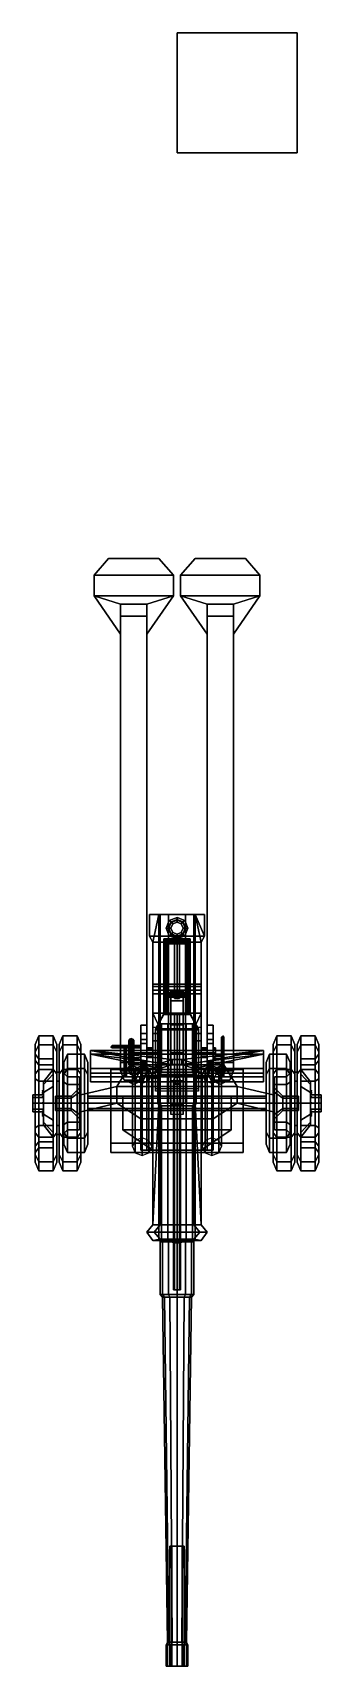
# Model space of a CAD drawing. Header units: millimetres. Extents: x -1.2 to 1.2, y -4.7 to 8.9.
import ezdxf

# ---------------------------------------------------------------- set-up
doc = ezdxf.new("R2010")
doc.units = ezdxf.units.MM
for name, color, linetype in [('barrel', 1, 'Continuous'), ('limber', 6, 'Continuous'), ('limber_wheels', 2, 'Continuous'), ('sleeve', 5, 'Continuous'), ('trail', 6, 'Continuous'), ('turret', 2, 'Continuous'), ('wheels', 2, 'Continuous')]:
    doc.layers.add(name, color=color, linetype=linetype)

msp = doc.modelspace()

# ---------------------------------------------------------------- linework, layer by layer
for points in [[(1, 8.9, 1), (1, 8.9), (0, 8.9), (0, 8.9, 1)], [(1, 8.9), (1, 7.9), (0, 7.9), (0, 8.9)], [(0, 8.9), (0, 7.9), (0, 7.9, 1), (0, 8.9, 1)], [(0, 8.9, 1), (0, 7.9, 1), (1, 7.9, 1), (1, 8.9, 1)], [(1, 7.9, 1), (1, 7.9), (1, 8.9), (1, 8.9, 1)], [(0, 7.9, 1), (0, 7.9), (1, 7.9), (1, 7.9, 1)], [(-0.39, 0.32, 0.43), (-0.5, 0.14, 0.43), (-0.5, 0.14, 0.6), (-0.39, 0.32, 0.6)], [(0.39, 0.32, 0.43), (0.5, 0.14, 0.43), (-0.5, 0.14, 0.43), (-0.39, 0.32, 0.43)], [(-0.39, 0.32, 0.6), (-0.5, 0.14, 0.6), (0.5, 0.14, 0.6), (0.39, 0.32, 0.6)], [(-0.388, 0.298, 0.78), (-0.4, 0.27, 0.78), (-0.388, 0.242, 0.78), (-0.36, 0.31, 0.78)], [(-0.388, 0.298, 0.76), (-0.4, 0.27, 0.76), (-0.4, 0.27, 0.78), (-0.388, 0.298, 0.78)], [(-0.388, 0.298, 0.31), (-0.4, 0.27, 0.31), (-0.4, 0.27, 0.33), (-0.388, 0.298, 0.33)], [(0.39, 0.32, 0.6), (0.39, 0.32, 0.43), (-0.39, 0.32, 0.43), (-0.39, 0.32, 0.6)], [(-0.36, 0.31, 0.76), (-0.388, 0.298, 0.76), (-0.388, 0.298, 0.78), (-0.36, 0.31, 0.78)], [(-0.36, 0.31, 0.31), (-0.388, 0.298, 0.31), (-0.388, 0.298, 0.33), (-0.36, 0.31, 0.33)], [(-0.36, 0.31, 0.78), (-0.388, 0.242, 0.78), (-0.36, 0.23, 0.78), (-0.332, 0.298, 0.78)], [(-0.332, 0.298, 0.76), (-0.36, 0.31, 0.76), (-0.36, 0.31, 0.78), (-0.332, 0.298, 0.78)], [(-0.332, 0.298, 0.31), (-0.36, 0.31, 0.31), (-0.36, 0.31, 0.33), (-0.332, 0.298, 0.33)], [(-0.332, 0.298, 0.78), (-0.36, 0.23, 0.78), (-0.332, 0.242, 0.78), (-0.32, 0.27, 0.78)], [(-0.32, 0.27, 0.76), (-0.332, 0.298, 0.76), (-0.332, 0.298, 0.78), (-0.32, 0.27, 0.78)], [(-0.32, 0.27, 0.31), (-0.332, 0.298, 0.31), (-0.332, 0.298, 0.33), (-0.32, 0.27, 0.33)], [(0.332, 0.298, 0.78), (0.32, 0.27, 0.78), (0.332, 0.242, 0.78), (0.36, 0.31, 0.78)], [(0.332, 0.298, 0.76), (0.32, 0.27, 0.76), (0.32, 0.27, 0.78), (0.332, 0.298, 0.78)], [(0.332, 0.298, 0.31), (0.32, 0.27, 0.31), (0.32, 0.27, 0.33), (0.332, 0.298, 0.33)], [(0.36, 0.31, 0.76), (0.332, 0.298, 0.76), (0.332, 0.298, 0.78), (0.36, 0.31, 0.78)], [(0.36, 0.31, 0.31), (0.332, 0.298, 0.31), (0.332, 0.298, 0.33), (0.36, 0.31, 0.33)], [(0.36, 0.31, 0.78), (0.332, 0.242, 0.78), (0.36, 0.23, 0.78), (0.388, 0.298, 0.78)], [(0.388, 0.298, 0.76), (0.36, 0.31, 0.76), (0.36, 0.31, 0.78), (0.388, 0.298, 0.78)], [(0.388, 0.298, 0.31), (0.36, 0.31, 0.31), (0.36, 0.31, 0.33), (0.388, 0.298, 0.33)], [(0.388, 0.298, 0.78), (0.36, 0.23, 0.78), (0.388, 0.242, 0.78), (0.4, 0.27, 0.78)], [(0.4, 0.27, 0.76), (0.388, 0.298, 0.76), (0.388, 0.298, 0.78), (0.4, 0.27, 0.78)], [(0.4, 0.27, 0.31), (0.388, 0.298, 0.31), (0.388, 0.298, 0.33), (0.4, 0.27, 0.33)], [(0.5, 0.14, 0.6), (0.5, 0.14, 0.43), (0.39, 0.32, 0.43), (0.39, 0.32, 0.6)], [(-0.5, 0.14, 0.5), (-0.5, 0, 0.5), (-0.8, -0.07, 0.5), (-0.8, 0.07, 0.5)], [(-0.8, 0.07, 0.5), (-0.8, 0.07, 0.6), (-0.5, 0.14, 0.6), (-0.5, 0.14, 0.5)], [(-0.8, 0.07, 0.41), (-0.8, -0.07, 0.41), (-0.5, 0, 0.41), (-0.5, 0.14, 0.41)], [(-0.8, 0.07, 0.31), (-0.8, 0.07, 0.41), (-0.5, 0.14, 0.41), (-0.5, 0.14, 0.31)], [(-0.8, 0.07, 0.6), (-0.8, -0.07, 0.6), (-0.5, 0, 0.6), (-0.5, 0.14, 0.6)], [(-0.5, 0.14, 0.31), (-0.5, 0, 0.31), (-0.8, -0.07, 0.31), (-0.8, 0.07, 0.31)], [(0.5, 0.14, 0.43), (0.5, 0.14, 0.31), (-0.5, 0.14, 0.31), (-0.5, 0.14, 0.43)], [(-0.5, 0.14, 0.41), (-0.5, 0, 0.41), (-0.5, 0, 0.5), (-0.5, 0.14, 0.5)], [(0.5, 0.14, 0.31), (0.5, 0, 0.31), (-0.5, 0, 0.31), (-0.5, 0.14, 0.31)], [(-0.5, 0.14, 0.6), (-0.5, 0, 0.6), (0.5, 0, 0.6), (0.5, 0.14, 0.6)], [(-0.4, 0.27, 0.76), (-0.388, 0.242, 0.76), (-0.388, 0.242, 0.78), (-0.4, 0.27, 0.78)], [(-0.4, 0.27, 0.31), (-0.388, 0.242, 0.31), (-0.388, 0.242, 0.33), (-0.4, 0.27, 0.33)], [(-0.388, 0.242, 0.76), (-0.36, 0.23, 0.76), (-0.36, 0.23, 0.78), (-0.388, 0.242, 0.78)], [(-0.388, 0.242, 0.31), (-0.36, 0.23, 0.31), (-0.36, 0.23, 0.33), (-0.388, 0.242, 0.33)], [(-0.36, 0.23, 0.76), (-0.332, 0.242, 0.76), (-0.332, 0.242, 0.78), (-0.36, 0.23, 0.78)], [(-0.36, 0.23, 0.31), (-0.332, 0.242, 0.31), (-0.332, 0.242, 0.33), (-0.36, 0.23, 0.33)], [(-0.332, 0.242, 0.76), (-0.32, 0.27, 0.76), (-0.32, 0.27, 0.78), (-0.332, 0.242, 0.78)], [(-0.332, 0.242, 0.31), (-0.32, 0.27, 0.31), (-0.32, 0.27, 0.33), (-0.332, 0.242, 0.33)], [(0.32, 0.27, 0.76), (0.332, 0.242, 0.76), (0.332, 0.242, 0.78), (0.32, 0.27, 0.78)], [(0.32, 0.27, 0.31), (0.332, 0.242, 0.31), (0.332, 0.242, 0.33), (0.32, 0.27, 0.33)], [(0.332, 0.242, 0.76), (0.36, 0.23, 0.76), (0.36, 0.23, 0.78), (0.332, 0.242, 0.78)], [(0.332, 0.242, 0.31), (0.36, 0.23, 0.31), (0.36, 0.23, 0.33), (0.332, 0.242, 0.33)], [(0.36, 0.23, 0.76), (0.388, 0.242, 0.76), (0.388, 0.242, 0.78), (0.36, 0.23, 0.78)], [(0.36, 0.23, 0.31), (0.388, 0.242, 0.31), (0.388, 0.242, 0.33), (0.36, 0.23, 0.33)], [(0.388, 0.242, 0.76), (0.4, 0.27, 0.76), (0.4, 0.27, 0.78), (0.388, 0.242, 0.78)], [(0.388, 0.242, 0.31), (0.4, 0.27, 0.31), (0.4, 0.27, 0.33), (0.388, 0.242, 0.33)], [(0.8, 0.07, 0.6), (0.8, 0.07, 0.5), (0.5, 0.14, 0.5), (0.5, 0.14, 0.6)], [(0.8, 0.07, 0.5), (0.8, -0.07, 0.5), (0.5, 0, 0.5), (0.5, 0.14, 0.5)], [(0.5, 0.14, 0.6), (0.5, 0, 0.6), (0.8, -0.07, 0.6), (0.8, 0.07, 0.6)], [(0.8, 0.07, 0.41), (0.8, 0.07, 0.31), (0.5, 0.14, 0.31), (0.5, 0.14, 0.41)], [(0.8, 0.07, 0.31), (0.8, -0.07, 0.31), (0.5, 0, 0.31), (0.5, 0.14, 0.31)], [(0.5, 0.14, 0.41), (0.5, 0, 0.41), (0.8, -0.07, 0.41), (0.8, 0.07, 0.41)], [(0.5, 0, 0.5), (0.5, 0, 0.41), (0.5, 0.14, 0.41), (0.5, 0.14, 0.5)], [(-0.8, -0.07, 0.5), (-0.8, -0.07, 0.6), (-0.8, 0.07, 0.6), (-0.8, 0.07, 0.5)], [(-0.8, -0.07, 0.31), (-0.8, -0.07, 0.41), (-0.8, 0.07, 0.41), (-0.8, 0.07, 0.31)], [(-0.5, 0, 0.5), (-0.5, 0, 0.6), (-0.8, -0.07, 0.6), (-0.8, -0.07, 0.5)], [(-0.5, 0, 0.31), (-0.5, 0, 0.41), (-0.8, -0.07, 0.41), (-0.8, -0.07, 0.31)], [(-0.5, 0, 0.31), (-0.3, -0.13, 0.31), (-0.3, -0.13, 0.6), (-0.5, 0, 0.6)], [(0.5, 0, 0.31), (0.3, -0.13, 0.31), (-0.3, -0.13, 0.31), (-0.5, 0, 0.31)], [(-0.5, 0, 0.6), (-0.3, -0.13, 0.6), (0.3, -0.13, 0.6), (0.5, 0, 0.6)], [(0.3, -0.13, 0.6), (0.3, -0.13, 0.31), (0.5, 0, 0.31), (0.5, 0, 0.6)], [(0.5, 0, 0.6), (0.5, 0, 0.5), (0.8, -0.07, 0.5), (0.8, -0.07, 0.6)], [(0.5, 0, 0.41), (0.5, 0, 0.31), (0.8, -0.07, 0.31), (0.8, -0.07, 0.41)], [(0.8, -0.07, 0.6), (0.8, -0.07, 0.5), (0.8, 0.07, 0.5), (0.8, 0.07, 0.6)], [(0.8, -0.07, 0.41), (0.8, -0.07, 0.31), (0.8, 0.07, 0.31), (0.8, 0.07, 0.41)], [(-0.3, -0.13, 0.6), (-0.3, -0.13, 0.31), (0.3, -0.13, 0.31), (0.3, -0.13, 0.6)]]:
    msp.add_3dface(points)
at = {"layer": 'barrel'}
for points in [[(0.2, 0.97, 1.64), (0.2, 0.99, 1.36), (-0.2, 0.99, 1.36), (-0.2, 0.97, 1.64)], [(-0.2, 0.97, 1.64), (-0.2, 0.99, 1.36), (-0.2, 0.94, 1.31), (-0.2, 0.91, 1.68)], [(-0.2, 0.94, 1.31), (-0.2, 0.99, 1.36), (0.2, 0.99, 1.36), (0.2, 0.94, 1.31)], [(0.2, 0.91, 1.68), (0.2, 0.97, 1.64), (-0.2, 0.97, 1.64), (-0.2, 0.91, 1.68)], [(0.2, 0.94, 1.31), (0.2, 0.99, 1.36), (0.2, 0.97, 1.64), (0.2, 0.91, 1.68)], [(-0.2, 0.91, 1.68), (-0.2, 0.94, 1.31), (-0.2, 0.75, 1.31), (-0.2, 0.75, 1.68)], [(-0.2, 0.75, 1.31), (-0.2, 0.94, 1.31), (-0.07, 0.94, 1.31), (-0.07, 0.75, 1.31)], [(0.2, 0.75, 1.68), (0.2, 0.91, 1.68), (-0.2, 0.91, 1.68), (-0.2, 0.75, 1.68)], [(0.07, 0.94, 1.31), (0.07, 0.94, 1.12), (-0.07, 0.94, 1.12), (-0.07, 0.94, 1.31)], [(-0.07, 0.94, 1.31), (-0.07, 0.94, 1.12), (-0.07, 0.75, 1.12), (-0.07, 0.75, 1.31)], [(-0.07, 0.75, 1.12), (-0.07, 0.94, 1.12), (0.07, 0.94, 1.12), (0.07, 0.75, 1.12)], [(0.07, 0.75, 1.12), (0.07, 0.94, 1.12), (0.07, 0.94, 1.31), (0.07, 0.75, 1.31)], [(0.07, 0.75, 1.31), (0.07, 0.94, 1.31), (0.2, 0.94, 1.31), (0.2, 0.75, 1.31)], [(0.2, 0.75, 1.31), (0.2, 0.94, 1.31), (0.2, 0.91, 1.68), (0.2, 0.75, 1.68)], [(-0.2, 0.75, 1.31), (-0.16, 0.66, 1.31), (-0.16, 0.66, 1.61), (-0.2, 0.75, 1.68)], [(0.2, 0.75, 1.31), (0.16, 0.66, 1.31), (-0.16, 0.66, 1.31), (-0.2, 0.75, 1.31)], [(-0.2, 0.75, 1.68), (-0.16, 0.66, 1.61), (0.16, 0.66, 1.61), (0.2, 0.75, 1.68)], [(-0.07, 0.75, 1.31), (-0.07, 0.75, 1.12), (0.07, 0.75, 1.12), (0.07, 0.75, 1.31)], [(0, 0.75, 1.22), (-0.02, 0.75, 1.2), (-0.02, -1.13, 1.2), (0, -1.13, 1.22)], [(-0.02, 0.75, 1.2), (0, 0.75, 1.18), (0, -1.13, 1.18), (-0.02, -1.13, 1.2)], [(0.02, 0.75, 1.2), (0, 0.75, 1.22), (0, -1.13, 1.22), (0.02, -1.13, 1.2)], [(0, 0.75, 1.18), (0.02, 0.75, 1.2), (0.02, -1.13, 1.2), (0, -1.13, 1.18)], [(0.16, 0.66, 1.61), (0.16, 0.66, 1.31), (0.2, 0.75, 1.31), (0.2, 0.75, 1.68)], [(-0.16, 0.66, 1.61), (-0.16, 0.66, 1.31), (0.16, 0.66, 1.31), (0.16, 0.66, 1.61)], [(-0.13, 0.26, 1.375), (-0.15, 0.26, 1.45), (-0.15, 0.66, 1.45), (-0.13, 0.66, 1.375)], [(-0.15, 0.26, 1.45), (-0.13, 0.26, 1.525), (-0.13, 0.66, 1.525), (-0.15, 0.66, 1.45)], [(-0.075, 0.26, 1.32), (-0.13, 0.26, 1.375), (-0.13, 0.66, 1.375), (-0.075, 0.66, 1.32)], [(-0.13, 0.26, 1.525), (-0.075, 0.26, 1.58), (-0.075, 0.66, 1.58), (-0.13, 0.66, 1.525)], [(0, 0.26, 1.3), (-0.075, 0.26, 1.32), (-0.075, 0.66, 1.32), (0, 0.66, 1.3)], [(-0.075, 0.26, 1.58), (0, 0.26, 1.6), (0, 0.66, 1.6), (-0.075, 0.66, 1.58)], [(0.075, 0.26, 1.32), (0, 0.26, 1.3), (0, 0.66, 1.3), (0.075, 0.66, 1.32)], [(0, 0.26, 1.6), (0.075, 0.26, 1.58), (0.075, 0.66, 1.58), (0, 0.66, 1.6)], [(0.13, 0.26, 1.375), (0.075, 0.26, 1.32), (0.075, 0.66, 1.32), (0.13, 0.66, 1.375)], [(0.075, 0.26, 1.58), (0.13, 0.26, 1.525), (0.13, 0.66, 1.525), (0.075, 0.66, 1.58)], [(0.15, 0.26, 1.45), (0.13, 0.26, 1.375), (0.13, 0.66, 1.375), (0.15, 0.66, 1.45)], [(0.13, 0.26, 1.525), (0.15, 0.26, 1.45), (0.15, 0.66, 1.45), (0.13, 0.66, 1.525)], [(-0.13, 0.26, 1.525), (-0.15, 0.26, 1.45), (-0.16, 0.24, 1.45), (-0.139, 0.24, 1.53)], [(-0.15, 0.26, 1.45), (-0.13, 0.26, 1.375), (-0.139, 0.24, 1.37), (-0.16, 0.24, 1.45)], [(-0.139, 0.24, 1.53), (-0.16, 0.24, 1.45), (-0.16, 0, 1.45), (-0.139, 0, 1.53)], [(-0.16, 0.24, 1.45), (-0.139, 0.24, 1.37), (-0.139, 0, 1.37), (-0.16, 0, 1.45)], [(-0.075, 0.26, 1.58), (-0.13, 0.26, 1.525), (-0.139, 0.24, 1.53), (-0.08, 0.24, 1.589)], [(-0.13, 0.26, 1.375), (-0.075, 0.26, 1.32), (-0.08, 0.24, 1.311), (-0.139, 0.24, 1.37)], [(-0.08, 0.24, 1.589), (-0.139, 0.24, 1.53), (-0.139, 0, 1.53), (-0.08, 0, 1.589)], [(-0.139, 0.24, 1.37), (-0.08, 0.24, 1.311), (-0.08, 0, 1.311), (-0.139, 0, 1.37)], [(0, 0.26, 1.6), (-0.075, 0.26, 1.58), (-0.08, 0.24, 1.589), (0, 0.24, 1.61)], [(-0.075, 0.26, 1.32), (0, 0.26, 1.3), (0, 0.24, 1.29), (-0.08, 0.24, 1.311)], [(0, 0.24, 1.61), (-0.08, 0.24, 1.589), (-0.08, 0, 1.589), (0, 0, 1.61)], [(-0.08, 0.24, 1.311), (0, 0.24, 1.29), (0, 0, 1.29), (-0.08, 0, 1.311)], [(0.075, 0.26, 1.58), (0, 0.26, 1.6), (0, 0.24, 1.61), (0.08, 0.24, 1.589)], [(0, 0.26, 1.3), (0.075, 0.26, 1.32), (0.08, 0.24, 1.311), (0, 0.24, 1.29)], [(0.08, 0.24, 1.589), (0, 0.24, 1.61), (0, 0, 1.61), (0.08, 0, 1.589)], [(0, 0.24, 1.29), (0.08, 0.24, 1.311), (0.08, 0, 1.311), (0, 0, 1.29)], [(0.13, 0.26, 1.525), (0.075, 0.26, 1.58), (0.08, 0.24, 1.589), (0.139, 0.24, 1.53)], [(0.075, 0.26, 1.32), (0.13, 0.26, 1.375), (0.139, 0.24, 1.37), (0.08, 0.24, 1.311)], [(0.139, 0.24, 1.53), (0.08, 0.24, 1.589), (0.08, 0, 1.589), (0.139, 0, 1.53)], [(0.08, 0.24, 1.311), (0.139, 0.24, 1.37), (0.139, 0, 1.37), (0.08, 0, 1.311)], [(0.15, 0.26, 1.45), (0.13, 0.26, 1.525), (0.139, 0.24, 1.53), (0.16, 0.24, 1.45)], [(0.13, 0.26, 1.375), (0.15, 0.26, 1.45), (0.16, 0.24, 1.45), (0.139, 0.24, 1.37)], [(0.16, 0.24, 1.45), (0.139, 0.24, 1.53), (0.139, 0, 1.53), (0.16, 0, 1.45)], [(0.139, 0.24, 1.37), (0.16, 0.24, 1.45), (0.16, 0, 1.45), (0.139, 0, 1.37)], [(-0.13, -0.02, 1.375), (-0.15, -0.02, 1.45), (-0.16, 0, 1.45), (-0.139, 0, 1.37)], [(-0.15, -0.02, 1.45), (-0.13, -0.02, 1.525), (-0.139, 0, 1.53), (-0.16, 0, 1.45)], [(-0.075, -0.02, 1.32), (-0.13, -0.02, 1.375), (-0.139, 0, 1.37), (-0.08, 0, 1.311)], [(-0.13, -0.02, 1.525), (-0.075, -0.02, 1.58), (-0.08, 0, 1.589), (-0.139, 0, 1.53)], [(0, -0.02, 1.3), (-0.075, -0.02, 1.32), (-0.08, 0, 1.311), (0, 0, 1.29)], [(-0.075, -0.02, 1.58), (0, -0.02, 1.6), (0, 0, 1.61), (-0.08, 0, 1.589)], [(0.075, -0.02, 1.32), (0, -0.02, 1.3), (0, 0, 1.29), (0.08, 0, 1.311)], [(0, -0.02, 1.6), (0.075, -0.02, 1.58), (0.08, 0, 1.589), (0, 0, 1.61)], [(0.13, -0.02, 1.375), (0.075, -0.02, 1.32), (0.08, 0, 1.311), (0.139, 0, 1.37)], [(0.075, -0.02, 1.58), (0.13, -0.02, 1.525), (0.139, 0, 1.53), (0.08, 0, 1.589)], [(0.15, -0.02, 1.45), (0.13, -0.02, 1.375), (0.139, 0, 1.37), (0.16, 0, 1.45)], [(0.13, -0.02, 1.525), (0.15, -0.02, 1.45), (0.16, 0, 1.45), (0.139, 0, 1.53)], [(-0.13, -0.02, 1.525), (-0.15, -0.02, 1.45), (-0.15, -1.13, 1.45), (-0.13, -1.13, 1.525)], [(-0.15, -0.02, 1.45), (-0.13, -0.02, 1.375), (-0.13, -1.13, 1.375), (-0.15, -1.13, 1.45)], [(-0.075, -0.02, 1.58), (-0.13, -0.02, 1.525), (-0.13, -1.13, 1.525), (-0.075, -1.13, 1.58)], [(-0.13, -0.02, 1.375), (-0.075, -0.02, 1.32), (-0.075, -1.13, 1.32), (-0.13, -1.13, 1.375)], [(0, -0.02, 1.6), (-0.075, -0.02, 1.58), (-0.075, -1.13, 1.58), (0, -1.13, 1.6)], [(-0.075, -0.02, 1.32), (0, -0.02, 1.3), (0, -1.13, 1.3), (-0.075, -1.13, 1.32)], [(0.075, -0.02, 1.58), (0, -0.02, 1.6), (0, -1.13, 1.6), (0.075, -1.13, 1.58)], [(0, -0.02, 1.3), (0.075, -0.02, 1.32), (0.075, -1.13, 1.32), (0, -1.13, 1.3)], [(0.13, -0.02, 1.525), (0.075, -0.02, 1.58), (0.075, -1.13, 1.58), (0.13, -1.13, 1.525)], [(0.075, -0.02, 1.32), (0.13, -0.02, 1.375), (0.13, -1.13, 1.375), (0.075, -1.13, 1.32)], [(0.15, -0.02, 1.45), (0.13, -0.02, 1.525), (0.13, -1.13, 1.525), (0.15, -1.13, 1.45)], [(0.13, -0.02, 1.375), (0.15, -0.02, 1.45), (0.15, -1.13, 1.45), (0.13, -1.13, 1.375)], [(-0.121, -1.15, 1.38), (-0.14, -1.15, 1.45), (-0.15, -1.13, 1.45), (-0.13, -1.13, 1.375)], [(-0.14, -1.15, 1.45), (-0.121, -1.15, 1.52), (-0.13, -1.13, 1.525), (-0.15, -1.13, 1.45)], [(-0.121, -1.15, 1.52), (-0.14, -1.15, 1.45), (-0.14, -1.59, 1.45), (-0.121, -1.59, 1.52)], [(-0.14, -1.15, 1.45), (-0.121, -1.15, 1.38), (-0.121, -1.59, 1.38), (-0.14, -1.59, 1.45)], [(-0.07, -1.15, 1.329), (-0.121, -1.15, 1.38), (-0.13, -1.13, 1.375), (-0.075, -1.13, 1.32)], [(-0.121, -1.15, 1.52), (-0.07, -1.15, 1.571), (-0.075, -1.13, 1.58), (-0.13, -1.13, 1.525)], [(-0.07, -1.15, 1.571), (-0.121, -1.15, 1.52), (-0.121, -1.59, 1.52), (-0.07, -1.59, 1.571)], [(-0.121, -1.15, 1.38), (-0.07, -1.15, 1.329), (-0.07, -1.59, 1.329), (-0.121, -1.59, 1.38)], [(0, -1.15, 1.31), (-0.07, -1.15, 1.329), (-0.075, -1.13, 1.32), (0, -1.13, 1.3)], [(-0.07, -1.15, 1.571), (0, -1.15, 1.59), (0, -1.13, 1.6), (-0.075, -1.13, 1.58)], [(0, -1.15, 1.59), (-0.07, -1.15, 1.571), (-0.07, -1.59, 1.571), (0, -1.59, 1.59)], [(-0.07, -1.15, 1.329), (0, -1.15, 1.31), (0, -1.59, 1.31), (-0.07, -1.59, 1.329)], [(0.07, -1.15, 1.329), (0, -1.15, 1.31), (0, -1.13, 1.3), (0.075, -1.13, 1.32)], [(0, -1.15, 1.59), (0.07, -1.15, 1.571), (0.075, -1.13, 1.58), (0, -1.13, 1.6)], [(0.07, -1.15, 1.571), (0, -1.15, 1.59), (0, -1.59, 1.59), (0.07, -1.59, 1.571)], [(0, -1.15, 1.31), (0.07, -1.15, 1.329), (0.07, -1.59, 1.329), (0, -1.59, 1.31)], [(0.121, -1.15, 1.38), (0.07, -1.15, 1.329), (0.075, -1.13, 1.32), (0.13, -1.13, 1.375)], [(0.07, -1.15, 1.571), (0.121, -1.15, 1.52), (0.13, -1.13, 1.525), (0.075, -1.13, 1.58)], [(0.121, -1.15, 1.52), (0.07, -1.15, 1.571), (0.07, -1.59, 1.571), (0.121, -1.59, 1.52)], [(0.07, -1.15, 1.329), (0.121, -1.15, 1.38), (0.121, -1.59, 1.38), (0.07, -1.59, 1.329)], [(0.14, -1.15, 1.45), (0.121, -1.15, 1.38), (0.13, -1.13, 1.375), (0.15, -1.13, 1.45)], [(0.121, -1.15, 1.52), (0.14, -1.15, 1.45), (0.15, -1.13, 1.45), (0.13, -1.13, 1.525)], [(0.14, -1.15, 1.45), (0.121, -1.15, 1.52), (0.121, -1.59, 1.52), (0.14, -1.59, 1.45)], [(0.121, -1.15, 1.38), (0.14, -1.15, 1.45), (0.14, -1.59, 1.45), (0.121, -1.59, 1.38)], [(-0.104, -1.61, 1.39), (-0.12, -1.61, 1.45), (-0.14, -1.59, 1.45), (-0.121, -1.59, 1.38)], [(-0.12, -1.61, 1.45), (-0.104, -1.61, 1.51), (-0.121, -1.59, 1.52), (-0.14, -1.59, 1.45)], [(-0.06, -1.61, 1.346), (-0.104, -1.61, 1.39), (-0.121, -1.59, 1.38), (-0.07, -1.59, 1.329)], [(-0.104, -1.61, 1.51), (-0.06, -1.61, 1.554), (-0.07, -1.59, 1.571), (-0.121, -1.59, 1.52)], [(-0.069, -4.48, 1.41), (-0.08, -4.48, 1.45), (-0.12, -1.61, 1.45), (-0.104, -1.61, 1.39)], [(-0.08, -4.48, 1.45), (-0.069, -4.48, 1.49), (-0.104, -1.61, 1.51), (-0.12, -1.61, 1.45)], [(-0.04, -4.48, 1.381), (-0.069, -4.48, 1.41), (-0.104, -1.61, 1.39), (-0.06, -1.61, 1.346)], [(-0.069, -4.48, 1.49), (-0.04, -4.48, 1.519), (-0.06, -1.61, 1.554), (-0.104, -1.61, 1.51)], [(0, -1.61, 1.33), (-0.06, -1.61, 1.346), (-0.07, -1.59, 1.329), (0, -1.59, 1.31)], [(-0.06, -1.61, 1.554), (0, -1.61, 1.57), (0, -1.59, 1.59), (-0.07, -1.59, 1.571)], [(0, -4.48, 1.37), (-0.04, -4.48, 1.381), (-0.06, -1.61, 1.346), (0, -1.61, 1.33)], [(-0.04, -4.48, 1.519), (0, -4.48, 1.53), (0, -1.61, 1.57), (-0.06, -1.61, 1.554)], [(0.06, -1.61, 1.346), (0, -1.61, 1.33), (0, -1.59, 1.31), (0.07, -1.59, 1.329)], [(0, -1.61, 1.57), (0.06, -1.61, 1.554), (0.07, -1.59, 1.571), (0, -1.59, 1.59)], [(0.04, -4.48, 1.381), (0, -4.48, 1.37), (0, -1.61, 1.33), (0.06, -1.61, 1.346)], [(0, -4.48, 1.53), (0.04, -4.48, 1.519), (0.06, -1.61, 1.554), (0, -1.61, 1.57)], [(0.069, -4.48, 1.41), (0.04, -4.48, 1.381), (0.06, -1.61, 1.346), (0.104, -1.61, 1.39)], [(0.04, -4.48, 1.519), (0.069, -4.48, 1.49), (0.104, -1.61, 1.51), (0.06, -1.61, 1.554)], [(0.104, -1.61, 1.39), (0.06, -1.61, 1.346), (0.07, -1.59, 1.329), (0.121, -1.59, 1.38)], [(0.06, -1.61, 1.554), (0.104, -1.61, 1.51), (0.121, -1.59, 1.52), (0.07, -1.59, 1.571)], [(0.08, -4.48, 1.45), (0.069, -4.48, 1.41), (0.104, -1.61, 1.39), (0.12, -1.61, 1.45)], [(0.069, -4.48, 1.49), (0.08, -4.48, 1.45), (0.12, -1.61, 1.45), (0.104, -1.61, 1.51)], [(0.12, -1.61, 1.45), (0.104, -1.61, 1.39), (0.121, -1.59, 1.38), (0.14, -1.59, 1.45)], [(0.104, -1.61, 1.51), (0.12, -1.61, 1.45), (0.14, -1.59, 1.45), (0.121, -1.59, 1.52)], [(-0.06, -3.68, 1.45), (-0.042, -3.68, 1.492), (-0.042, -4.68, 1.492), (-0.06, -4.68, 1.45)], [(-0.042, -3.68, 1.408), (-0.06, -3.68, 1.45), (-0.06, -4.68, 1.45), (-0.042, -4.68, 1.408)], [(-0.042, -3.68, 1.492), (0, -3.68, 1.51), (0, -4.68, 1.51), (-0.042, -4.68, 1.492)], [(0, -3.68, 1.39), (-0.042, -3.68, 1.408), (-0.042, -4.68, 1.408), (0, -4.68, 1.39)], [(0, -3.68, 1.51), (0.042, -3.68, 1.492), (0.042, -4.68, 1.492), (0, -4.68, 1.51)], [(0.042, -3.68, 1.408), (0, -3.68, 1.39), (0, -4.68, 1.39), (0.042, -4.68, 1.408)], [(0.042, -3.68, 1.492), (0.06, -3.68, 1.45), (0.06, -4.68, 1.45), (0.042, -4.68, 1.492)], [(0.06, -3.68, 1.45), (0.042, -3.68, 1.408), (0.042, -4.68, 1.408), (0.06, -4.68, 1.45)], [(-0.078, -4.5, 1.405), (-0.09, -4.5, 1.45), (-0.08, -4.48, 1.45), (-0.069, -4.48, 1.41)], [(-0.09, -4.5, 1.45), (-0.078, -4.5, 1.495), (-0.069, -4.48, 1.49), (-0.08, -4.48, 1.45)], [(-0.045, -4.5, 1.372), (-0.078, -4.5, 1.405), (-0.069, -4.48, 1.41), (-0.04, -4.48, 1.381)], [(-0.078, -4.5, 1.495), (-0.045, -4.5, 1.528), (-0.04, -4.48, 1.519), (-0.069, -4.48, 1.49)], [(0, -4.5, 1.36), (-0.045, -4.5, 1.372), (-0.04, -4.48, 1.381), (0, -4.48, 1.37)], [(-0.045, -4.5, 1.528), (0, -4.5, 1.54), (0, -4.48, 1.53), (-0.04, -4.48, 1.519)], [(0.045, -4.5, 1.372), (0, -4.5, 1.36), (0, -4.48, 1.37), (0.04, -4.48, 1.381)], [(0, -4.5, 1.54), (0.045, -4.5, 1.528), (0.04, -4.48, 1.519), (0, -4.48, 1.53)], [(0.078, -4.5, 1.405), (0.045, -4.5, 1.372), (0.04, -4.48, 1.381), (0.069, -4.48, 1.41)], [(0.045, -4.5, 1.528), (0.078, -4.5, 1.495), (0.069, -4.48, 1.49), (0.04, -4.48, 1.519)], [(0.09, -4.5, 1.45), (0.078, -4.5, 1.405), (0.069, -4.48, 1.41), (0.08, -4.48, 1.45)], [(0.078, -4.5, 1.495), (0.09, -4.5, 1.45), (0.08, -4.48, 1.45), (0.069, -4.48, 1.49)], [(-0.078, -4.5, 1.495), (-0.09, -4.5, 1.45), (-0.09, -4.68, 1.45), (-0.078, -4.68, 1.495)], [(-0.09, -4.5, 1.45), (-0.078, -4.5, 1.405), (-0.078, -4.68, 1.405), (-0.09, -4.68, 1.45)], [(-0.045, -4.5, 1.528), (-0.078, -4.5, 1.495), (-0.078, -4.68, 1.495), (-0.045, -4.68, 1.528)], [(-0.078, -4.5, 1.405), (-0.045, -4.5, 1.372), (-0.045, -4.68, 1.372), (-0.078, -4.68, 1.405)], [(0, -4.5, 1.54), (-0.045, -4.5, 1.528), (-0.045, -4.68, 1.528), (0, -4.68, 1.54)], [(-0.045, -4.5, 1.372), (0, -4.5, 1.36), (0, -4.68, 1.36), (-0.045, -4.68, 1.372)], [(0.045, -4.5, 1.528), (0, -4.5, 1.54), (0, -4.68, 1.54), (0.045, -4.68, 1.528)], [(0, -4.5, 1.36), (0.045, -4.5, 1.372), (0.045, -4.68, 1.372), (0, -4.68, 1.36)], [(0.078, -4.5, 1.495), (0.045, -4.5, 1.528), (0.045, -4.68, 1.528), (0.078, -4.68, 1.495)], [(0.045, -4.5, 1.372), (0.078, -4.5, 1.405), (0.078, -4.68, 1.405), (0.045, -4.68, 1.372)], [(0.09, -4.5, 1.45), (0.078, -4.5, 1.495), (0.078, -4.68, 1.495), (0.09, -4.68, 1.45)], [(0.078, -4.5, 1.405), (0.09, -4.5, 1.45), (0.09, -4.68, 1.45), (0.078, -4.68, 1.405)], [(-0.09, -4.68, 1.45), (-0.078, -4.68, 1.405), (-0.042, -4.68, 1.408), (-0.06, -4.68, 1.45)], [(-0.078, -4.68, 1.495), (-0.09, -4.68, 1.45), (-0.06, -4.68, 1.45), (-0.042, -4.68, 1.492)], [(-0.045, -4.68, 1.528), (-0.078, -4.68, 1.495), (-0.042, -4.68, 1.492)], [(-0.078, -4.68, 1.405), (-0.045, -4.68, 1.372), (-0.042, -4.68, 1.408)], [(0, -4.68, 1.54), (-0.045, -4.68, 1.528), (-0.042, -4.68, 1.492), (0, -4.68, 1.51)], [(-0.045, -4.68, 1.372), (0, -4.68, 1.36), (0, -4.68, 1.39), (-0.042, -4.68, 1.408)], [(0.045, -4.68, 1.528), (0, -4.68, 1.54), (0, -4.68, 1.51), (0.042, -4.68, 1.492)], [(0, -4.68, 1.36), (0.045, -4.68, 1.372), (0.042, -4.68, 1.408), (0, -4.68, 1.39)], [(0.045, -4.68, 1.372), (0.078, -4.68, 1.405), (0.042, -4.68, 1.408)], [(0.078, -4.68, 1.495), (0.045, -4.68, 1.528), (0.042, -4.68, 1.492)], [(0.09, -4.68, 1.45), (0.078, -4.68, 1.495), (0.042, -4.68, 1.492), (0.06, -4.68, 1.45)], [(0.078, -4.68, 1.405), (0.09, -4.68, 1.45), (0.06, -4.68, 1.45), (0.042, -4.68, 1.408)]]:
    msp.add_3dface(points, dxfattribs=at)
at = {"layer": 'limber'}
for points in [[(-0.09, 1.456, 0.742), (-0.07, 1.453, 0.762), (-0.049, 1.502, 0.768), (-0.064, 1.519, 0.751)], [(-0.07, 1.459, 0.722), (-0.09, 1.456, 0.742), (-0.064, 1.519, 0.751), (-0.049, 1.508, 0.729)], [(-0.05, 1.456, 0.742), (-0.07, 1.459, 0.722), (-0.049, 1.508, 0.729), (-0.035, 1.491, 0.747)], [(-0.07, 1.453, 0.762), (-0.05, 1.456, 0.742), (-0.035, 1.491, 0.747), (-0.049, 1.502, 0.768)], [(-0.064, 1.519, 0.751), (-0.049, 1.502, 0.768), (0, 1.522, 0.771), (0, 1.545, 0.754)], [(-0.049, 1.508, 0.729), (-0.064, 1.519, 0.751), (0, 1.545, 0.754), (0, 1.528, 0.732)], [(-0.035, 1.491, 0.747), (-0.049, 1.508, 0.729), (0, 1.528, 0.732), (0, 1.505, 0.749)], [(-0.049, 1.502, 0.768), (-0.035, 1.491, 0.747), (0, 1.505, 0.749), (0, 1.522, 0.771)], [(0, 1.545, 0.754), (0, 1.522, 0.771), (0.049, 1.502, 0.768), (0.064, 1.519, 0.751)], [(0, 1.528, 0.732), (0, 1.545, 0.754), (0.064, 1.519, 0.751), (0.049, 1.508, 0.729)], [(0, 1.505, 0.749), (0, 1.528, 0.732), (0.049, 1.508, 0.729), (0.035, 1.491, 0.747)], [(0, 1.522, 0.771), (0, 1.505, 0.749), (0.035, 1.491, 0.747), (0.049, 1.502, 0.768)], [(0.035, 1.491, 0.747), (0.049, 1.508, 0.729), (0.07, 1.459, 0.722), (0.05, 1.456, 0.742)], [(0.049, 1.502, 0.768), (0.035, 1.491, 0.747), (0.05, 1.456, 0.742), (0.07, 1.453, 0.762)], [(0.064, 1.519, 0.751), (0.049, 1.502, 0.768), (0.07, 1.453, 0.762), (0.09, 1.456, 0.742)], [(0.049, 1.508, 0.729), (0.064, 1.519, 0.751), (0.09, 1.456, 0.742), (0.07, 1.459, 0.722)], [(-0.11, 1.367, 0.729), (-0.104, 1.359, 0.742), (0.104, 1.359, 0.742), (0.11, 1.367, 0.729)], [(-0.104, 1.363, 0.714), (-0.11, 1.367, 0.729), (0.11, 1.367, 0.729), (0.104, 1.363, 0.714)], [(-0.104, 1.359, 0.742), (-0.11, 1.367, 0.729), (-0.11, 0.743, 0.642), (-0.104, 0.741, 0.656)], [(-0.11, 1.367, 0.729), (-0.104, 1.363, 0.714), (-0.104, 0.745, 0.628), (-0.11, 0.743, 0.642)], [(-0.09, 1.35, 0.707), (-0.104, 1.363, 0.714), (0.104, 1.363, 0.714), (0.09, 1.35, 0.707)], [(-0.104, 1.363, 0.714), (-0.09, 1.35, 0.707), (-0.09, 0.746, 0.622), (-0.104, 0.745, 0.628)], [(-0.104, 1.359, 0.742), (-0.09, 1.344, 0.746), (0.09, 1.344, 0.746), (0.104, 1.359, 0.742)], [(-0.09, 1.344, 0.746), (-0.104, 1.359, 0.742), (-0.104, 0.741, 0.656), (-0.09, 0.74, 0.661)], [(-0.049, 1.41, 0.715), (-0.064, 1.393, 0.733), (-0.09, 1.456, 0.742), (-0.07, 1.459, 0.722)], [(-0.064, 1.393, 0.733), (-0.049, 1.404, 0.755), (-0.07, 1.453, 0.762), (-0.09, 1.456, 0.742)], [(-0.035, 1.421, 0.737), (-0.049, 1.41, 0.715), (-0.07, 1.459, 0.722), (-0.05, 1.456, 0.742)], [(-0.049, 1.404, 0.755), (-0.035, 1.421, 0.737), (-0.05, 1.456, 0.742), (-0.07, 1.453, 0.762)], [(0, 1.389, 0.712), (-0.02, 1.375, 0.73), (-0.064, 1.393, 0.733), (-0.049, 1.41, 0.715)], [(-0.02, 1.375, 0.73), (0, 1.384, 0.752), (-0.049, 1.404, 0.755), (-0.064, 1.393, 0.733)], [(0, 1.384, 0.752), (0, 1.406, 0.735), (-0.035, 1.421, 0.737), (-0.049, 1.404, 0.755)], [(0, 1.406, 0.735), (0, 1.389, 0.712), (-0.049, 1.41, 0.715), (-0.035, 1.421, 0.737)], [(-0.02, 1.375, 0.73), (0, 1.389, 0.712), (0, 0.874, 0.64), (-0.02, 0.872, 0.66)], [(0, 1.384, 0.752), (-0.02, 1.375, 0.73), (-0.02, 0.872, 0.66), (0, 0.869, 0.679)], [(0.049, 1.404, 0.755), (0.035, 1.421, 0.737), (0, 1.406, 0.735), (0, 1.384, 0.752)], [(0.035, 1.421, 0.737), (0.049, 1.41, 0.715), (0, 1.389, 0.712), (0, 1.406, 0.735)], [(0.049, 1.41, 0.715), (0.064, 1.393, 0.733), (0.02, 1.375, 0.73), (0, 1.389, 0.712)], [(0.064, 1.393, 0.733), (0.049, 1.404, 0.755), (0, 1.384, 0.752), (0.02, 1.375, 0.73)], [(0, 1.389, 0.712), (0.02, 1.375, 0.73), (0.02, 0.872, 0.66), (0, 0.874, 0.64)], [(0.02, 1.375, 0.73), (0, 1.384, 0.752), (0, 0.869, 0.679), (0.02, 0.872, 0.66)], [(0.05, 1.456, 0.742), (0.07, 1.459, 0.722), (0.049, 1.41, 0.715), (0.035, 1.421, 0.737)], [(0.07, 1.453, 0.762), (0.05, 1.456, 0.742), (0.035, 1.421, 0.737), (0.049, 1.404, 0.755)], [(0.07, 1.459, 0.722), (0.09, 1.456, 0.742), (0.064, 1.393, 0.733), (0.049, 1.41, 0.715)], [(0.09, 1.456, 0.742), (0.07, 1.453, 0.762), (0.049, 1.404, 0.755), (0.064, 1.393, 0.733)], [(0.09, 1.35, 0.707), (0.104, 1.363, 0.714), (0.104, 0.745, 0.628), (0.09, 0.746, 0.622)], [(0.104, 1.359, 0.742), (0.09, 1.344, 0.746), (0.09, 0.74, 0.661), (0.104, 0.741, 0.656)], [(0.11, 1.367, 0.729), (0.104, 1.359, 0.742), (0.104, 0.741, 0.656), (0.11, 0.743, 0.642)], [(0.104, 1.363, 0.714), (0.11, 1.367, 0.729), (0.11, 0.743, 0.642), (0.104, 0.745, 0.628)], [(-0.076, 1.335, 0.711), (-0.09, 1.35, 0.707), (0.09, 1.35, 0.707), (0.076, 1.335, 0.711)], [(-0.09, 1.35, 0.707), (-0.076, 1.335, 0.711), (-0.076, 0.745, 0.628), (-0.09, 0.746, 0.622)], [(-0.09, 1.344, 0.746), (-0.076, 1.331, 0.739), (0.076, 1.331, 0.739), (0.09, 1.344, 0.746)], [(-0.076, 1.331, 0.739), (-0.09, 1.344, 0.746), (-0.09, 0.74, 0.661), (-0.076, 0.741, 0.656)], [(-0.07, 1.327, 0.724), (-0.076, 1.335, 0.711), (0.076, 1.335, 0.711), (0.07, 1.327, 0.724)], [(-0.076, 1.335, 0.711), (-0.07, 1.327, 0.724), (-0.07, 0.743, 0.642), (-0.076, 0.745, 0.628)], [(-0.076, 1.331, 0.739), (-0.07, 1.327, 0.724), (0.07, 1.327, 0.724), (0.076, 1.331, 0.739)], [(-0.07, 1.327, 0.724), (-0.076, 1.331, 0.739), (-0.076, 0.741, 0.656), (-0.07, 0.743, 0.642)], [(0.07, 1.327, 0.724), (0.076, 1.335, 0.711), (0.076, 0.745, 0.628), (0.07, 0.743, 0.642)], [(0.076, 1.331, 0.739), (0.07, 1.327, 0.724), (0.07, 0.743, 0.642), (0.076, 0.741, 0.656)], [(0.076, 1.335, 0.711), (0.09, 1.35, 0.707), (0.09, 0.746, 0.622), (0.076, 0.745, 0.628)], [(0.09, 1.344, 0.746), (0.076, 1.331, 0.739), (0.076, 0.741, 0.656), (0.09, 0.74, 0.661)], [(-0.09, 0.904, 0.644), (-0.076, 0.917, 0.652), (0.076, 0.917, 0.652), (0.09, 0.904, 0.644)], [(-0.076, 0.913, 0.68), (-0.09, 0.899, 0.684), (0.09, 0.899, 0.684), (0.076, 0.913, 0.68)], [(-0.076, 0.889, 0.648), (-0.09, 0.904, 0.644), (0.09, 0.904, 0.644), (0.076, 0.889, 0.648)], [(-0.09, 0.899, 0.684), (-0.076, 0.885, 0.676), (0.076, 0.885, 0.676), (0.09, 0.899, 0.684)], [(-0.07, 0.921, 0.667), (-0.076, 0.913, 0.68), (0.076, 0.913, 0.68), (0.07, 0.921, 0.667)], [(-0.076, 0.917, 0.652), (-0.07, 0.921, 0.667), (0.07, 0.921, 0.667), (0.076, 0.917, 0.652)], [(-0.07, 0.882, 0.661), (-0.076, 0.889, 0.648), (0.076, 0.889, 0.648), (0.07, 0.882, 0.661)], [(-0.076, 0.885, 0.676), (-0.07, 0.882, 0.661), (0.07, 0.882, 0.661), (0.076, 0.885, 0.676)], [(-0.11, 0.747, 0.612), (-0.18, 0.618, 0.594), (-0.18, 0.61, 0.653), (-0.11, 0.739, 0.671)], [(0.11, 0.747, 0.612), (0.18, 0.618, 0.594), (-0.18, 0.618, 0.594), (-0.11, 0.747, 0.612)], [(-0.11, 0.739, 0.671), (-0.18, 0.61, 0.653), (0.18, 0.61, 0.653), (0.11, 0.739, 0.671)], [(0.11, 0.739, 0.671), (0.11, 0.747, 0.612), (-0.11, 0.747, 0.612), (-0.11, 0.739, 0.671)], [(0.18, 0.61, 0.653), (0.18, 0.618, 0.594), (0.11, 0.747, 0.612), (0.11, 0.739, 0.671)], [(-0.18, 0.61, 0.653), (-0.18, 0.618, 0.594), (-0.18, 0.1, 0.521), (-0.18, 0.124, 0.585)], [(-0.18, 0.1, 0.521), (-0.18, 0.618, 0.594), (0.18, 0.618, 0.594), (0.18, 0.1, 0.521)], [(0.18, 0.124, 0.585), (0.18, 0.61, 0.653), (-0.18, 0.61, 0.653), (-0.18, 0.124, 0.585)], [(0.18, 0.1, 0.521), (0.18, 0.618, 0.594), (0.18, 0.61, 0.653), (0.18, 0.124, 0.585)], [(-0.55, 0.22, 0.85), (-0.55, -0.33, 0.76), (-0.55, -0.41, 0.85), (-0.55, 0.28, 0.94)], [(0.55, 0.28, 0.94), (0.55, 0.22, 0.85), (-0.55, 0.22, 0.85), (-0.55, 0.28, 0.94)], [(-0.55, 0.28, 0.94), (-0.55, -0.41, 0.85), (0.55, -0.41, 0.85), (0.55, 0.28, 0.94)], [(0.55, -0.41, 0.85), (0.55, -0.33, 0.76), (0.55, 0.22, 0.85), (0.55, 0.28, 0.94)], [(0.55, 0.22, 0.85), (0.55, 0.06, 0.41), (-0.55, 0.06, 0.41), (-0.55, 0.22, 0.85)], [(-0.55, 0.06, 0.41), (-0.55, -0.06, 0.41), (-0.55, -0.33, 0.76), (-0.55, 0.22, 0.85)], [(-0.03, 0.16, 1.22), (-0.021, 0.16, 1.241), (-0.021, 0.211, 1.241), (-0.03, 0.19, 1.22)], [(-0.021, 0.211, 0.92), (-0.03, 0.19, 0.92), (-0.03, 0.19, 1.22), (-0.021, 0.211, 1.241)], [(-0.021, 0.16, 1.199), (-0.03, 0.16, 1.22), (-0.03, 0.19, 1.22), (-0.021, 0.169, 1.199)], [(-0.03, 0.19, 0.92), (-0.021, 0.169, 0.92), (-0.021, 0.169, 1.199), (-0.03, 0.19, 1.22)], [(-0.021, -1.55, 1.459), (-0.03, -1.55, 1.48), (-0.03, 0.16, 1.22), (-0.021, 0.16, 1.199)], [(-0.03, -1.55, 1.48), (-0.021, -1.55, 1.501), (-0.021, 0.16, 1.241), (-0.03, 0.16, 1.22)], [(-0.021, 0.16, 1.241), (0, 0.16, 1.25), (0, 0.22, 1.25), (-0.021, 0.211, 1.241)], [(0, 0.22, 0.93), (-0.021, 0.211, 0.92), (-0.021, 0.211, 1.241), (0, 0.22, 1.25)], [(0, 0.16, 1.19), (-0.021, 0.16, 1.199), (-0.021, 0.169, 1.199), (0, 0.16, 1.19)], [(-0.021, 0.169, 0.92), (0, 0.16, 0.92), (0, 0.16, 1.19), (-0.021, 0.169, 1.199)], [(0, -1.55, 1.45), (-0.021, -1.55, 1.459), (-0.021, 0.16, 1.199), (0, 0.16, 1.19)], [(-0.021, -1.55, 1.501), (0, -1.55, 1.51), (0, 0.16, 1.25), (-0.021, 0.16, 1.241)], [(0, 0.16, 1.25), (0.021, 0.16, 1.241), (0.021, 0.211, 1.241), (0, 0.22, 1.25)], [(0.021, 0.211, 0.92), (0, 0.22, 0.93), (0, 0.22, 1.25), (0.021, 0.211, 1.241)], [(0.021, 0.16, 1.199), (0, 0.16, 1.19), (0, 0.16, 1.19), (0.021, 0.169, 1.199)], [(0, 0.16, 0.92), (0.021, 0.169, 0.92), (0.021, 0.169, 1.199), (0, 0.16, 1.19)], [(0.021, -1.55, 1.459), (0, -1.55, 1.45), (0, 0.16, 1.19), (0.021, 0.16, 1.199)], [(0, -1.55, 1.51), (0.021, -1.55, 1.501), (0.021, 0.16, 1.241), (0, 0.16, 1.25)], [(0.021, 0.16, 1.241), (0.03, 0.16, 1.22), (0.03, 0.19, 1.22), (0.021, 0.211, 1.241)], [(0.03, 0.19, 0.92), (0.021, 0.211, 0.92), (0.021, 0.211, 1.241), (0.03, 0.19, 1.22)], [(0.03, 0.16, 1.22), (0.021, 0.16, 1.199), (0.021, 0.169, 1.199), (0.03, 0.19, 1.22)], [(0.021, 0.169, 0.92), (0.03, 0.19, 0.92), (0.03, 0.19, 1.22), (0.021, 0.169, 1.199)], [(0.03, -1.55, 1.48), (0.021, -1.55, 1.459), (0.021, 0.16, 1.199), (0.03, 0.16, 1.22)], [(0.021, -1.55, 1.501), (0.03, -1.55, 1.48), (0.03, 0.16, 1.22), (0.021, 0.16, 1.241)], [(0.55, -0.33, 0.76), (0.55, -0.06, 0.41), (0.55, 0.06, 0.41), (0.55, 0.22, 0.85)], [(-0.55, 0.042, 0.452), (-0.55, 0.06, 0.41), (-0.74, 0.06, 0.41), (-0.74, 0.042, 0.452)], [(0.74, 0.06, 0.41), (0.74, 0.042, 0.368), (-0.74, 0.042, 0.368), (-0.74, 0.06, 0.41)], [(-0.55, 0, 0.47), (-0.55, 0.042, 0.452), (-0.74, 0.042, 0.452), (-0.74, 0, 0.47)], [(0.74, 0.042, 0.368), (0.74, 0, 0.35), (-0.74, 0, 0.35), (-0.74, 0.042, 0.368)], [(-0.55, -0.042, 0.452), (-0.55, 0, 0.47), (-0.74, 0, 0.47), (-0.74, -0.042, 0.452)], [(0.74, 0, 0.35), (0.74, -0.042, 0.368), (-0.74, -0.042, 0.368), (-0.74, 0, 0.35)], [(0.74, 0.042, 0.452), (0.74, 0.06, 0.41), (0.55, 0.06, 0.41), (0.55, 0.042, 0.452)], [(0.74, 0, 0.47), (0.74, 0.042, 0.452), (0.55, 0.042, 0.452), (0.55, 0, 0.47)], [(0.74, -0.042, 0.452), (0.74, 0, 0.47), (0.55, 0, 0.47), (0.55, -0.042, 0.452)], [(-0.55, -0.06, 0.41), (-0.55, -0.042, 0.452), (-0.74, -0.042, 0.452), (-0.74, -0.06, 0.41)], [(0.74, -0.042, 0.368), (0.74, -0.06, 0.41), (-0.74, -0.06, 0.41), (-0.74, -0.042, 0.368)], [(-0.55, -0.33, 0.76), (-0.55, -0.06, 0.41), (0.55, -0.06, 0.41), (0.55, -0.33, 0.76)], [(0.74, -0.06, 0.41), (0.74, -0.042, 0.452), (0.55, -0.042, 0.452), (0.55, -0.06, 0.41)], [(-0.55, -0.41, 0.85), (-0.55, -0.33, 0.76), (0.55, -0.33, 0.76), (0.55, -0.41, 0.85)], [(-0.03, -1.55, 1.48), (-0.021, -1.55, 1.459), (0, -1.55, 1.51), (-0.021, -1.55, 1.501)], [(-0.021, -1.55, 1.459), (0, -1.55, 1.45), (0.021, -1.55, 1.501), (0, -1.55, 1.51)], [(0, -1.55, 1.45), (0.021, -1.55, 1.459), (0.03, -1.55, 1.48), (0.021, -1.55, 1.501)]]:
    msp.add_3dface(points, dxfattribs=at)
at = {"layer": 'limber_wheels'}
for points in [[(-0.91, 0.29, 0.7), (-0.91, 0.41, 0.41), (-0.94, 0.34, 0.41), (-0.94, 0.24, 0.65)], [(-0.91, 0.41, 0.41), (-0.91, 0.29, 0.12), (-0.94, 0.24, 0.17), (-0.94, 0.34, 0.41)], [(-0.77, 0.29, 0.7), (-0.77, 0.41, 0.41), (-0.91, 0.41, 0.41), (-0.91, 0.29, 0.7)], [(-0.77, 0.41, 0.41), (-0.77, 0.29, 0.12), (-0.91, 0.29, 0.12), (-0.91, 0.41, 0.41)], [(-0.77, 0.41, 0.41), (-0.77, 0.29, 0.7), (-0.74, 0.24, 0.65), (-0.74, 0.34, 0.41)], [(-0.77, 0.29, 0.12), (-0.77, 0.41, 0.41), (-0.74, 0.34, 0.41), (-0.74, 0.24, 0.17)], [(0.77, 0.29, 0.7), (0.77, 0.41, 0.41), (0.74, 0.34, 0.41), (0.74, 0.24, 0.65)], [(0.77, 0.41, 0.41), (0.77, 0.29, 0.12), (0.74, 0.24, 0.17), (0.74, 0.34, 0.41)], [(0.77, 0.41, 0.41), (0.77, 0.29, 0.7), (0.91, 0.29, 0.7), (0.91, 0.41, 0.41)], [(0.77, 0.29, 0.12), (0.77, 0.41, 0.41), (0.91, 0.41, 0.41), (0.91, 0.29, 0.12)], [(0.91, 0.41, 0.41), (0.91, 0.29, 0.7), (0.94, 0.24, 0.65), (0.94, 0.34, 0.41)], [(0.91, 0.29, 0.12), (0.91, 0.41, 0.41), (0.94, 0.34, 0.41), (0.94, 0.24, 0.17)], [(-0.94, 0.24, 0.65), (-0.94, 0.34, 0.41), (-0.94, 0.25, 0.41), (-0.94, 0.177, 0.587)], [(-0.94, 0.34, 0.41), (-0.94, 0.24, 0.17), (-0.94, 0.177, 0.233), (-0.94, 0.25, 0.41)], [(-0.91, 0, 0.82), (-0.91, 0.29, 0.7), (-0.94, 0.24, 0.65), (-0.94, 0, 0.75)], [(-0.91, 0.29, 0.12), (-0.91, 0), (-0.94, 0, 0.07), (-0.94, 0.24, 0.17)], [(-0.77, 0, 0.82), (-0.77, 0.29, 0.7), (-0.91, 0.29, 0.7), (-0.91, 0, 0.82)], [(-0.77, 0.29, 0.12), (-0.77, 0), (-0.91, 0), (-0.91, 0.29, 0.12)], [(-0.77, 0.29, 0.7), (-0.77, 0, 0.82), (-0.74, 0, 0.75), (-0.74, 0.24, 0.65)], [(-0.77, 0), (-0.77, 0.29, 0.12), (-0.74, 0.24, 0.17), (-0.74, 0, 0.07)], [(-0.74, 0.24, 0.65), (-0.74, 0, 0.75), (-0.74, -0.24, 0.65), (-0.74, 0.34, 0.41)], [(-0.74, 0.34, 0.41), (-0.74, -0.24, 0.65), (-0.74, -0.34, 0.41), (-0.74, 0.24, 0.17)], [(0.74, -0.34, 0.41), (0.74, 0.24, 0.65), (0.74, 0.34, 0.41), (0.74, -0.24, 0.17)], [(0.74, -0.24, 0.17), (0.74, 0.34, 0.41), (0.74, 0.24, 0.17), (0.74, 0, 0.07)], [(0.77, 0.29, 0.12), (0.77, 0), (0.74, 0, 0.07), (0.74, 0.24, 0.17)], [(0.77, 0, 0.82), (0.77, 0.29, 0.7), (0.74, 0.24, 0.65), (0.74, 0, 0.75)], [(0.77, 0), (0.77, 0.29, 0.12), (0.91, 0.29, 0.12), (0.91, 0)], [(0.77, 0.29, 0.7), (0.77, 0, 0.82), (0.91, 0, 0.82), (0.91, 0.29, 0.7)], [(0.91, 0), (0.91, 0.29, 0.12), (0.94, 0.24, 0.17), (0.94, 0, 0.07)], [(0.91, 0.29, 0.7), (0.91, 0, 0.82), (0.94, 0, 0.75), (0.94, 0.24, 0.65)], [(0.94, 0.34, 0.41), (0.94, 0.24, 0.65), (0.94, 0.177, 0.587), (0.94, 0.25, 0.41)], [(0.94, 0.24, 0.17), (0.94, 0.34, 0.41), (0.94, 0.25, 0.41), (0.94, 0.177, 0.233)], [(-0.94, 0.177, 0.587), (-0.94, 0.25, 0.41), (-0.91, 0.22, 0.41), (-0.91, 0.156, 0.566)], [(-0.94, 0.25, 0.41), (-0.94, 0.177, 0.233), (-0.91, 0.156, 0.254), (-0.91, 0.22, 0.41)], [(-0.94, 0, 0.75), (-0.94, 0.24, 0.65), (-0.94, 0.177, 0.587), (-0.94, 0, 0.66)], [(-0.94, 0.24, 0.17), (-0.94, 0, 0.07), (-0.94, 0, 0.16), (-0.94, 0.177, 0.233)], [(-0.94, 0, 0.66), (-0.94, 0.177, 0.587), (-0.91, 0.156, 0.566), (-0.91, 0, 0.63)], [(-0.94, 0.177, 0.233), (-0.94, 0, 0.16), (-0.91, 0, 0.19), (-0.91, 0.156, 0.254)], [(-0.81, 0.22, 0.41), (-0.81, 0.156, 0.566), (-0.91, 0.156, 0.566), (-0.91, 0.22, 0.41)], [(-0.81, 0.156, 0.254), (-0.81, 0.22, 0.41), (-0.91, 0.22, 0.41), (-0.91, 0.156, 0.254)], [(-0.81, 0.156, 0.566), (-0.81, 0, 0.63), (-0.91, 0, 0.63), (-0.91, 0.156, 0.566)], [(-0.81, 0, 0.19), (-0.81, 0.156, 0.254), (-0.91, 0.156, 0.254), (-0.91, 0, 0.19)], [(-0.81, 0.13, 0.41), (-0.81, 0.092, 0.502), (-0.81, 0.156, 0.566), (-0.81, 0.22, 0.41)], [(-0.81, 0.092, 0.318), (-0.81, 0.13, 0.41), (-0.81, 0.22, 0.41), (-0.81, 0.156, 0.254)], [(-0.81, 0.092, 0.502), (-0.81, 0, 0.54), (-0.81, 0, 0.63), (-0.81, 0.156, 0.566)], [(-0.81, 0, 0.28), (-0.81, 0.092, 0.318), (-0.81, 0.156, 0.254), (-0.81, 0, 0.19)], [(-0.74, 0.24, 0.17), (-0.74, -0.34, 0.41), (-0.74, -0.24, 0.17), (-0.74, 0, 0.07)], [(0.74, -0.24, 0.65), (0.74, 0, 0.75), (0.74, 0.24, 0.65), (0.74, -0.34, 0.41)], [(0.81, 0.092, 0.502), (0.81, 0.13, 0.41), (0.81, 0.22, 0.41), (0.81, 0.156, 0.566)], [(0.81, 0.156, 0.566), (0.81, 0.22, 0.41), (0.91, 0.22, 0.41), (0.91, 0.156, 0.566)], [(0.81, 0.13, 0.41), (0.81, 0.092, 0.318), (0.81, 0.156, 0.254), (0.81, 0.22, 0.41)], [(0.81, 0.22, 0.41), (0.81, 0.156, 0.254), (0.91, 0.156, 0.254), (0.91, 0.22, 0.41)], [(0.81, 0.092, 0.318), (0.81, 0, 0.28), (0.81, 0, 0.19), (0.81, 0.156, 0.254)], [(0.81, 0.156, 0.254), (0.81, 0, 0.19), (0.91, 0, 0.19), (0.91, 0.156, 0.254)], [(0.81, 0, 0.54), (0.81, 0.092, 0.502), (0.81, 0.156, 0.566), (0.81, 0, 0.63)], [(0.81, 0, 0.63), (0.81, 0.156, 0.566), (0.91, 0.156, 0.566), (0.91, 0, 0.63)], [(0.94, 0.25, 0.41), (0.94, 0.177, 0.587), (0.91, 0.156, 0.566), (0.91, 0.22, 0.41)], [(0.94, 0.177, 0.233), (0.94, 0.25, 0.41), (0.91, 0.22, 0.41), (0.91, 0.156, 0.254)], [(0.94, 0, 0.16), (0.94, 0.177, 0.233), (0.91, 0.156, 0.254), (0.91, 0, 0.19)], [(0.94, 0.177, 0.587), (0.94, 0, 0.66), (0.91, 0, 0.63), (0.91, 0.156, 0.566)], [(0.94, 0, 0.07), (0.94, 0.24, 0.17), (0.94, 0.177, 0.233), (0.94, 0, 0.16)], [(0.94, 0.24, 0.65), (0.94, 0, 0.75), (0.94, 0, 0.66), (0.94, 0.177, 0.587)], [(-0.88, 0.042, 0.452), (-0.88, 0.06, 0.41), (-1.01, 0.06, 0.41), (-1.01, 0.042, 0.452)], [(-0.88, 0.06, 0.41), (-0.88, 0.042, 0.368), (-1.01, 0.042, 0.368), (-1.01, 0.06, 0.41)], [(-1.01, 0, 0.35), (-1.01, 0.042, 0.452), (-1.01, 0.06, 0.41), (-1.01, 0.042, 0.368)], [(-0.88, 0, 0.47), (-0.88, 0.042, 0.452), (-1.01, 0.042, 0.452), (-1.01, 0, 0.47)], [(-0.88, 0.042, 0.368), (-0.88, 0, 0.35), (-1.01, 0, 0.35), (-1.01, 0.042, 0.368)], [(-1.01, -0.042, 0.368), (-1.01, 0, 0.47), (-1.01, 0.042, 0.452), (-1.01, 0, 0.35)], [(-0.88, -0.042, 0.452), (-0.88, 0, 0.47), (-1.01, 0, 0.47), (-1.01, -0.042, 0.452)], [(-0.88, 0, 0.35), (-0.88, -0.042, 0.368), (-1.01, -0.042, 0.368), (-1.01, 0, 0.35)], [(-1.01, -0.06, 0.41), (-1.01, -0.042, 0.452), (-1.01, 0, 0.47), (-1.01, -0.042, 0.368)], [(-0.94, -0.177, 0.587), (-0.94, 0, 0.66), (-0.91, 0, 0.63), (-0.91, -0.156, 0.566)], [(-0.94, 0, 0.16), (-0.94, -0.177, 0.233), (-0.91, -0.156, 0.254), (-0.91, 0, 0.19)], [(-0.91, -0.29, 0.7), (-0.91, 0, 0.82), (-0.94, 0, 0.75), (-0.94, -0.24, 0.65)], [(-0.91, 0), (-0.91, -0.29, 0.12), (-0.94, -0.24, 0.17), (-0.94, 0, 0.07)], [(-0.94, -0.24, 0.65), (-0.94, 0, 0.75), (-0.94, 0, 0.66), (-0.94, -0.177, 0.587)], [(-0.94, 0, 0.07), (-0.94, -0.24, 0.17), (-0.94, -0.177, 0.233), (-0.94, 0, 0.16)], [(-0.81, 0, 0.63), (-0.81, -0.156, 0.566), (-0.91, -0.156, 0.566), (-0.91, 0, 0.63)], [(-0.81, -0.156, 0.254), (-0.81, 0, 0.19), (-0.91, 0, 0.19), (-0.91, -0.156, 0.254)], [(-0.77, -0.29, 0.7), (-0.77, 0, 0.82), (-0.91, 0, 0.82), (-0.91, -0.29, 0.7)], [(-0.77, 0), (-0.77, -0.29, 0.12), (-0.91, -0.29, 0.12), (-0.91, 0)], [(-0.88, 0.06, 0.41), (-0.88, 0.042, 0.452), (-0.81, 0.092, 0.502), (-0.81, 0.13, 0.41)], [(-0.88, 0.042, 0.368), (-0.88, 0.06, 0.41), (-0.81, 0.13, 0.41), (-0.81, 0.092, 0.318)], [(-0.88, 0.042, 0.452), (-0.88, 0, 0.47), (-0.81, 0, 0.54), (-0.81, 0.092, 0.502)], [(-0.88, 0, 0.35), (-0.88, 0.042, 0.368), (-0.81, 0.092, 0.318), (-0.81, 0, 0.28)], [(-0.88, 0, 0.47), (-0.88, -0.042, 0.452), (-0.81, -0.092, 0.502), (-0.81, 0, 0.54)], [(-0.88, -0.042, 0.368), (-0.88, 0, 0.35), (-0.81, 0, 0.28), (-0.81, -0.092, 0.318)], [(-0.81, -0.092, 0.318), (-0.81, 0, 0.28), (-0.81, 0, 0.19), (-0.81, -0.156, 0.254)], [(-0.81, 0, 0.54), (-0.81, -0.092, 0.502), (-0.81, -0.156, 0.566), (-0.81, 0, 0.63)], [(-0.77, 0, 0.82), (-0.77, -0.29, 0.7), (-0.74, -0.24, 0.65), (-0.74, 0, 0.75)], [(-0.77, -0.29, 0.12), (-0.77, 0), (-0.74, 0, 0.07), (-0.74, -0.24, 0.17)], [(0.77, 0), (0.77, -0.29, 0.12), (0.74, -0.24, 0.17), (0.74, 0, 0.07)], [(0.77, -0.29, 0.7), (0.77, 0, 0.82), (0.74, 0, 0.75), (0.74, -0.24, 0.65)], [(0.77, -0.29, 0.12), (0.77, 0), (0.91, 0), (0.91, -0.29, 0.12)], [(0.77, 0, 0.82), (0.77, -0.29, 0.7), (0.91, -0.29, 0.7), (0.91, 0, 0.82)], [(0.88, 0.042, 0.452), (0.88, 0.06, 0.41), (0.81, 0.13, 0.41), (0.81, 0.092, 0.502)], [(0.88, 0.06, 0.41), (0.88, 0.042, 0.368), (0.81, 0.092, 0.318), (0.81, 0.13, 0.41)], [(0.88, 0, 0.47), (0.88, 0.042, 0.452), (0.81, 0.092, 0.502), (0.81, 0, 0.54)], [(0.88, 0.042, 0.368), (0.88, 0, 0.35), (0.81, 0, 0.28), (0.81, 0.092, 0.318)], [(0.88, -0.042, 0.452), (0.88, 0, 0.47), (0.81, 0, 0.54), (0.81, -0.092, 0.502)], [(0.81, 0, 0.28), (0.81, -0.092, 0.318), (0.81, -0.156, 0.254), (0.81, 0, 0.19)], [(0.88, 0, 0.35), (0.88, -0.042, 0.368), (0.81, -0.092, 0.318), (0.81, 0, 0.28)], [(0.81, 0, 0.19), (0.81, -0.156, 0.254), (0.91, -0.156, 0.254), (0.91, 0, 0.19)], [(0.81, -0.092, 0.502), (0.81, 0, 0.54), (0.81, 0, 0.63), (0.81, -0.156, 0.566)], [(0.81, -0.156, 0.566), (0.81, 0, 0.63), (0.91, 0, 0.63), (0.91, -0.156, 0.566)], [(0.88, 0.06, 0.41), (0.88, 0.042, 0.452), (1.01, 0.042, 0.452), (1.01, 0.06, 0.41)], [(0.88, 0.042, 0.368), (0.88, 0.06, 0.41), (1.01, 0.06, 0.41), (1.01, 0.042, 0.368)], [(0.88, 0.042, 0.452), (0.88, 0, 0.47), (1.01, 0, 0.47), (1.01, 0.042, 0.452)], [(0.88, 0, 0.35), (0.88, 0.042, 0.368), (1.01, 0.042, 0.368), (1.01, 0, 0.35)], [(0.88, 0, 0.47), (0.88, -0.042, 0.452), (1.01, -0.042, 0.452), (1.01, 0, 0.47)], [(0.88, -0.042, 0.368), (0.88, 0, 0.35), (1.01, 0, 0.35), (1.01, -0.042, 0.368)], [(0.91, -0.29, 0.12), (0.91, 0), (0.94, 0, 0.07), (0.94, -0.24, 0.17)], [(0.94, -0.177, 0.233), (0.94, 0, 0.16), (0.91, 0, 0.19), (0.91, -0.156, 0.254)], [(0.91, 0, 0.82), (0.91, -0.29, 0.7), (0.94, -0.24, 0.65), (0.94, 0, 0.75)], [(0.94, 0, 0.66), (0.94, -0.177, 0.587), (0.91, -0.156, 0.566), (0.91, 0, 0.63)], [(0.94, 0, 0.75), (0.94, -0.24, 0.65), (0.94, -0.177, 0.587), (0.94, 0, 0.66)], [(1.01, 0.06, 0.41), (1.01, 0.042, 0.452), (1.01, 0, 0.47), (1.01, 0.042, 0.368)], [(1.01, 0.042, 0.368), (1.01, 0, 0.47), (1.01, -0.042, 0.452), (1.01, 0, 0.35)], [(1.01, 0, 0.35), (1.01, -0.042, 0.452), (1.01, -0.06, 0.41), (1.01, -0.042, 0.368)], [(-0.88, -0.06, 0.41), (-0.88, -0.042, 0.452), (-1.01, -0.042, 0.452), (-1.01, -0.06, 0.41)], [(-0.88, -0.042, 0.368), (-0.88, -0.06, 0.41), (-1.01, -0.06, 0.41), (-1.01, -0.042, 0.368)], [(-0.88, -0.042, 0.452), (-0.88, -0.06, 0.41), (-0.81, -0.13, 0.41), (-0.81, -0.092, 0.502)], [(-0.88, -0.06, 0.41), (-0.88, -0.042, 0.368), (-0.81, -0.092, 0.318), (-0.81, -0.13, 0.41)], [(-0.81, -0.13, 0.41), (-0.81, -0.092, 0.318), (-0.81, -0.156, 0.254), (-0.81, -0.22, 0.41)], [(-0.81, -0.092, 0.502), (-0.81, -0.13, 0.41), (-0.81, -0.22, 0.41), (-0.81, -0.156, 0.566)], [(0.88, -0.06, 0.41), (0.88, -0.042, 0.452), (0.81, -0.092, 0.502), (0.81, -0.13, 0.41)], [(0.88, -0.042, 0.368), (0.88, -0.06, 0.41), (0.81, -0.13, 0.41), (0.81, -0.092, 0.318)], [(0.81, -0.13, 0.41), (0.81, -0.092, 0.502), (0.81, -0.156, 0.566), (0.81, -0.22, 0.41)], [(0.81, -0.092, 0.318), (0.81, -0.13, 0.41), (0.81, -0.22, 0.41), (0.81, -0.156, 0.254)], [(0.88, -0.042, 0.452), (0.88, -0.06, 0.41), (1.01, -0.06, 0.41), (1.01, -0.042, 0.452)], [(0.88, -0.06, 0.41), (0.88, -0.042, 0.368), (1.01, -0.042, 0.368), (1.01, -0.06, 0.41)], [(0.94, -0.24, 0.17), (0.94, 0, 0.07), (0.94, 0, 0.16), (0.94, -0.177, 0.233)], [(-0.94, -0.25, 0.41), (-0.94, -0.177, 0.587), (-0.91, -0.156, 0.566), (-0.91, -0.22, 0.41)], [(-0.94, -0.177, 0.233), (-0.94, -0.25, 0.41), (-0.91, -0.22, 0.41), (-0.91, -0.156, 0.254)], [(-0.94, -0.24, 0.17), (-0.94, -0.34, 0.41), (-0.94, -0.25, 0.41), (-0.94, -0.177, 0.233)], [(-0.94, -0.34, 0.41), (-0.94, -0.24, 0.65), (-0.94, -0.177, 0.587), (-0.94, -0.25, 0.41)], [(-0.91, -0.41, 0.41), (-0.91, -0.29, 0.7), (-0.94, -0.24, 0.65), (-0.94, -0.34, 0.41)], [(-0.91, -0.29, 0.12), (-0.91, -0.41, 0.41), (-0.94, -0.34, 0.41), (-0.94, -0.24, 0.17)], [(-0.81, -0.156, 0.566), (-0.81, -0.22, 0.41), (-0.91, -0.22, 0.41), (-0.91, -0.156, 0.566)], [(-0.81, -0.22, 0.41), (-0.81, -0.156, 0.254), (-0.91, -0.156, 0.254), (-0.91, -0.22, 0.41)], [(-0.77, -0.29, 0.7), (-0.77, -0.41, 0.41), (-0.74, -0.34, 0.41), (-0.74, -0.24, 0.65)], [(-0.77, -0.41, 0.41), (-0.77, -0.29, 0.12), (-0.74, -0.24, 0.17), (-0.74, -0.34, 0.41)], [(0.77, -0.41, 0.41), (0.77, -0.29, 0.7), (0.74, -0.24, 0.65), (0.74, -0.34, 0.41)], [(0.77, -0.29, 0.12), (0.77, -0.41, 0.41), (0.74, -0.34, 0.41), (0.74, -0.24, 0.17)], [(0.81, -0.22, 0.41), (0.81, -0.156, 0.566), (0.91, -0.156, 0.566), (0.91, -0.22, 0.41)], [(0.81, -0.156, 0.254), (0.81, -0.22, 0.41), (0.91, -0.22, 0.41), (0.91, -0.156, 0.254)], [(0.94, -0.177, 0.587), (0.94, -0.25, 0.41), (0.91, -0.22, 0.41), (0.91, -0.156, 0.566)], [(0.94, -0.25, 0.41), (0.94, -0.177, 0.233), (0.91, -0.156, 0.254), (0.91, -0.22, 0.41)], [(0.91, -0.29, 0.7), (0.91, -0.41, 0.41), (0.94, -0.34, 0.41), (0.94, -0.24, 0.65)], [(0.91, -0.41, 0.41), (0.91, -0.29, 0.12), (0.94, -0.24, 0.17), (0.94, -0.34, 0.41)], [(0.94, -0.24, 0.65), (0.94, -0.34, 0.41), (0.94, -0.25, 0.41), (0.94, -0.177, 0.587)], [(0.94, -0.34, 0.41), (0.94, -0.24, 0.17), (0.94, -0.177, 0.233), (0.94, -0.25, 0.41)], [(-0.77, -0.41, 0.41), (-0.77, -0.29, 0.7), (-0.91, -0.29, 0.7), (-0.91, -0.41, 0.41)], [(-0.77, -0.29, 0.12), (-0.77, -0.41, 0.41), (-0.91, -0.41, 0.41), (-0.91, -0.29, 0.12)], [(0.77, -0.29, 0.7), (0.77, -0.41, 0.41), (0.91, -0.41, 0.41), (0.91, -0.29, 0.7)], [(0.77, -0.41, 0.41), (0.77, -0.29, 0.12), (0.91, -0.29, 0.12), (0.91, -0.41, 0.41)]]:
    msp.add_3dface(points, dxfattribs=at)
at = {"layer": 'sleeve'}
for points in [[(-0.14, 1.57, 1.05), (-0.14, 1.39, 1.05), (-0.23, 1.39, 1.16), (-0.23, 1.57, 1.16)], [(-0.23, 1.57, 1.16), (-0.23, 1.39, 1.16), (-0.23, 1.39, 1.34), (-0.23, 1.57, 1.34)], [(-0.15, 1.57, 1.34), (-0.15, 1.57, 1.16), (-0.23, 1.57, 1.16), (-0.23, 1.57, 1.34)], [(-0.2, 1.34, 1.34), (-0.15, 1.57, 1.34), (-0.23, 1.57, 1.34), (-0.23, 1.39, 1.34)], [(-0.15, 1.57, 1.16), (-0.07, 1.57, 1.12), (-0.14, 1.57, 1.05), (-0.23, 1.57, 1.16)], [(-0.2, 1.34, 1.34), (-0.2, -1.01, 1.34), (-0.15, 0, 1.34), (-0.15, 1.57, 1.34)], [(-0.15, 0, 1.16), (-0.07, 0, 1.12), (-0.07, 1.57, 1.12), (-0.15, 1.57, 1.16)], [(-0.15, 0, 1.34), (-0.15, 0, 1.16), (-0.15, 1.57, 1.16), (-0.15, 1.57, 1.34)], [(0.14, 1.57, 1.05), (0.14, 1.39, 1.05), (-0.14, 1.39, 1.05), (-0.14, 1.57, 1.05)], [(0.07, 1.57, 1.12), (0.14, 1.57, 1.05), (-0.14, 1.57, 1.05), (-0.07, 1.57, 1.12)], [(-0.07, 0, 1.12), (0.07, 0, 1.12), (0.07, 1.57, 1.12), (-0.07, 1.57, 1.12)], [(0.23, 1.57, 1.16), (0.14, 1.57, 1.05), (0.07, 1.57, 1.12), (0.15, 1.57, 1.16)], [(0.07, 0, 1.12), (0.15, 0, 1.16), (0.15, 1.57, 1.16), (0.07, 1.57, 1.12)], [(0.23, 1.39, 1.16), (0.14, 1.39, 1.05), (0.14, 1.57, 1.05), (0.23, 1.57, 1.16)], [(0.15, 1.57, 1.34), (0.15, 1.57, 1.34), (0.23, 1.39, 1.34), (0.23, 1.57, 1.34)], [(0.23, 1.57, 1.34), (0.23, 1.57, 1.16), (0.15, 1.57, 1.16), (0.15, 1.57, 1.34)], [(0.15, 1.57, 1.34), (0.15, 1.57, 1.34), (0.2, 1.34, 1.34), (0.23, 1.39, 1.34)], [(0.15, 0, 1.34), (0.2, -1.01, 1.34), (0.2, 1.34, 1.34), (0.15, 1.57, 1.34)], [(0.15, 0, 1.16), (0.15, 0, 1.34), (0.15, 1.57, 1.34), (0.15, 1.57, 1.16)], [(0.23, 1.39, 1.34), (0.23, 1.39, 1.16), (0.23, 1.57, 1.16), (0.23, 1.57, 1.34)], [(-0.14, 1.39, 1.05), (-0.14, 1.34, 1.09), (-0.2, 1.34, 1.16), (-0.23, 1.39, 1.16)], [(-0.23, 1.39, 1.16), (-0.2, 1.34, 1.16), (-0.2, 1.34, 1.34), (-0.23, 1.39, 1.34)], [(0.14, 1.39, 1.05), (0.14, 1.34, 1.09), (-0.14, 1.34, 1.09), (-0.14, 1.39, 1.05)], [(0.2, 1.34, 1.16), (0.14, 1.34, 1.09), (0.14, 1.39, 1.05), (0.23, 1.39, 1.16)], [(0.2, 1.34, 1.34), (0.2, 1.34, 1.16), (0.23, 1.39, 1.16), (0.23, 1.39, 1.34)], [(-0.2, 1.34, 1.16), (-0.2, -1.01, 1.16), (-0.2, -1.01, 1.34), (-0.2, 1.34, 1.34)], [(-0.14, 1.34, 1.09), (-0.14, -1.01, 1.09), (-0.2, -1.01, 1.16), (-0.2, 1.34, 1.16)], [(0.14, 1.34, 1.09), (0.14, -1.01, 1.09), (-0.14, -1.01, 1.09), (-0.14, 1.34, 1.09)], [(0.2, -1.01, 1.16), (0.14, -1.01, 1.09), (0.14, 1.34, 1.09), (0.2, 1.34, 1.16)], [(0.2, -1.01, 1.34), (0.2, -1.01, 1.16), (0.2, 1.34, 1.16), (0.2, 1.34, 1.34)], [(0.05, 0.932, 1.09), (0.05, 0.851, 0.969), (-0.05, 0.851, 0.969), (-0.05, 0.932, 1.09)], [(-0.05, 0.932, 1.09), (-0.05, 0.851, 0.969), (-0.05, -0.011, 0.969), (-0.05, -0.092, 1.09)], [(0.05, 0.851, 0.969), (0.05, 0.653, 0.836), (-0.05, 0.653, 0.836), (-0.05, 0.851, 0.969)], [(-0.05, 0.851, 0.969), (-0.05, 0.653, 0.836), (-0.05, 0.187, 0.836), (-0.05, -0.011, 0.969)], [(0.05, -0.092, 1.09), (0.05, -0.011, 0.969), (0.05, 0.851, 0.969), (0.05, 0.932, 1.09)], [(0.05, -0.011, 0.969), (0.05, 0.187, 0.836), (0.05, 0.653, 0.836), (0.05, 0.851, 0.969)], [(-0.2, 0.63, 1.34), (-0.2, 0.42, 1.34), (-0.2, 0.52, 1.52), (-0.2, 0.58, 1.43)], [(-0.16, 0.58, 1.43), (-0.16, 0.63, 1.34), (-0.2, 0.63, 1.34), (-0.2, 0.58, 1.43)], [(-0.2, 0.58, 1.43), (-0.2, 0.52, 1.52), (-0.16, 0.52, 1.52), (-0.16, 0.58, 1.43)], [(-0.16, 0.52, 1.52), (-0.16, 0.42, 1.34), (-0.16, 0.63, 1.34), (-0.16, 0.58, 1.43)], [(0.05, 0.653, 0.836), (0.05, 0.42, 0.79), (-0.05, 0.42, 0.79), (-0.05, 0.653, 0.836)], [(-0.05, 0.653, 0.836), (-0.05, 0.42, 0.79), (-0.05, 0.42, 0.79), (-0.05, 0.187, 0.836)], [(0.05, 0.187, 0.836), (0.05, 0.42, 0.79), (0.05, 0.42, 0.79), (0.05, 0.653, 0.836)], [(0.2, 0.58, 1.43), (0.2, 0.63, 1.34), (0.16, 0.63, 1.34), (0.16, 0.58, 1.43)], [(0.16, 0.63, 1.34), (0.16, 0.42, 1.34), (0.16, 0.52, 1.52), (0.16, 0.58, 1.43)], [(0.16, 0.58, 1.43), (0.16, 0.52, 1.52), (0.2, 0.52, 1.52), (0.2, 0.58, 1.43)], [(0.2, 0.52, 1.52), (0.2, 0.42, 1.34), (0.2, 0.63, 1.34), (0.2, 0.58, 1.43)], [(-0.2, 0.448, 1.428), (-0.2, 0.46, 1.4), (-0.25, 0.46, 1.4), (-0.25, 0.448, 1.428)], [(-0.2, 0.46, 1.4), (-0.2, 0.448, 1.372), (-0.25, 0.448, 1.372), (-0.25, 0.46, 1.4)], [(-0.2, 0.42, 1.44), (-0.2, 0.448, 1.428), (-0.25, 0.448, 1.428), (-0.25, 0.42, 1.44)], [(-0.2, 0.448, 1.372), (-0.2, 0.42, 1.36), (-0.25, 0.42, 1.36), (-0.25, 0.448, 1.372)], [(-0.2, 0.392, 1.428), (-0.2, 0.42, 1.44), (-0.25, 0.42, 1.44), (-0.25, 0.392, 1.428)], [(-0.2, 0.42, 1.36), (-0.2, 0.392, 1.372), (-0.25, 0.392, 1.372), (-0.25, 0.42, 1.36)], [(-0.2, 0.52, 1.52), (-0.2, 0.42, 1.34), (-0.2, 0.32, 1.52), (-0.2, 0.42, 1.55)], [(-0.16, 0.42, 1.55), (-0.16, 0.52, 1.52), (-0.2, 0.52, 1.52), (-0.2, 0.42, 1.55)], [(-0.2, 0.32, 1.52), (-0.2, 0.42, 1.34), (-0.2, 0.21, 1.34), (-0.2, 0.26, 1.43)], [(-0.2, 0.42, 1.55), (-0.2, 0.32, 1.52), (-0.16, 0.32, 1.52), (-0.16, 0.42, 1.55)], [(-0.16, 0.32, 1.52), (-0.16, 0.42, 1.34), (-0.16, 0.52, 1.52), (-0.16, 0.42, 1.55)], [(-0.16, 0.21, 1.34), (-0.16, 0.42, 1.34), (-0.16, 0.32, 1.52), (-0.16, 0.26, 1.43)], [(0.05, 0.42, 0.79), (0.05, 0.187, 0.836), (-0.05, 0.187, 0.836), (-0.05, 0.42, 0.79)], [(0.16, 0.52, 1.52), (0.16, 0.42, 1.34), (0.16, 0.32, 1.52), (0.16, 0.42, 1.55)], [(0.2, 0.42, 1.55), (0.2, 0.52, 1.52), (0.16, 0.52, 1.52), (0.16, 0.42, 1.55)], [(0.16, 0.32, 1.52), (0.16, 0.42, 1.34), (0.16, 0.21, 1.34), (0.16, 0.26, 1.43)], [(0.16, 0.42, 1.55), (0.16, 0.32, 1.52), (0.2, 0.32, 1.52), (0.2, 0.42, 1.55)], [(0.2, 0.32, 1.52), (0.2, 0.42, 1.34), (0.2, 0.52, 1.52), (0.2, 0.42, 1.55)], [(0.25, 0.448, 1.428), (0.25, 0.46, 1.4), (0.2, 0.46, 1.4), (0.2, 0.448, 1.428)], [(0.25, 0.46, 1.4), (0.25, 0.448, 1.372), (0.2, 0.448, 1.372), (0.2, 0.46, 1.4)], [(0.25, 0.42, 1.44), (0.25, 0.448, 1.428), (0.2, 0.448, 1.428), (0.2, 0.42, 1.44)], [(0.25, 0.448, 1.372), (0.25, 0.42, 1.36), (0.2, 0.42, 1.36), (0.2, 0.448, 1.372)], [(0.2, 0.21, 1.34), (0.2, 0.42, 1.34), (0.2, 0.32, 1.52), (0.2, 0.26, 1.43)], [(0.25, 0.392, 1.428), (0.25, 0.42, 1.44), (0.2, 0.42, 1.44), (0.2, 0.392, 1.428)], [(0.25, 0.42, 1.36), (0.25, 0.392, 1.372), (0.2, 0.392, 1.372), (0.2, 0.42, 1.36)], [(0.32, 0.448, 1.428), (0.32, 0.46, 1.4), (0.3, 0.46, 1.4), (0.3, 0.448, 1.428)], [(0.32, 0.46, 1.4), (0.32, 0.448, 1.372), (0.3, 0.448, 1.372), (0.3, 0.46, 1.4)], [(0.32, 0.42, 1.44), (0.32, 0.448, 1.428), (0.3, 0.448, 1.428), (0.3, 0.42, 1.44)], [(0.32, 0.448, 1.372), (0.32, 0.42, 1.36), (0.3, 0.42, 1.36), (0.3, 0.448, 1.372)], [(0.32, 0.392, 1.428), (0.32, 0.42, 1.44), (0.3, 0.42, 1.44), (0.3, 0.392, 1.428)], [(0.32, 0.42, 1.36), (0.32, 0.392, 1.372), (0.3, 0.392, 1.372), (0.3, 0.42, 1.36)], [(0.32, 0.392, 1.428), (0.32, 0.46, 1.4), (0.32, 0.448, 1.428), (0.32, 0.42, 1.44)], [(0.32, 0.38, 1.4), (0.32, 0.448, 1.372), (0.32, 0.46, 1.4), (0.32, 0.392, 1.428)], [(0.32, 0.392, 1.372), (0.32, 0.42, 1.36), (0.32, 0.448, 1.372), (0.32, 0.38, 1.4)], [(-0.2, 0.38, 1.4), (-0.2, 0.392, 1.428), (-0.25, 0.392, 1.428), (-0.25, 0.38, 1.4)], [(-0.2, 0.392, 1.372), (-0.2, 0.38, 1.4), (-0.25, 0.38, 1.4), (-0.25, 0.392, 1.372)], [(-0.16, 0.26, 1.43), (-0.16, 0.32, 1.52), (-0.2, 0.32, 1.52), (-0.2, 0.26, 1.43)], [(0.2, 0.26, 1.43), (0.2, 0.32, 1.52), (0.16, 0.32, 1.52), (0.16, 0.26, 1.43)], [(0.25, 0.38, 1.4), (0.25, 0.392, 1.428), (0.2, 0.392, 1.428), (0.2, 0.38, 1.4)], [(0.25, 0.392, 1.372), (0.25, 0.38, 1.4), (0.2, 0.38, 1.4), (0.2, 0.392, 1.372)], [(0.32, 0.38, 1.4), (0.32, 0.392, 1.428), (0.3, 0.392, 1.428), (0.3, 0.38, 1.4)], [(0.32, 0.392, 1.372), (0.32, 0.38, 1.4), (0.3, 0.38, 1.4), (0.3, 0.392, 1.372)], [(-0.2, 0.26, 1.43), (-0.2, 0.21, 1.34), (-0.16, 0.21, 1.34), (-0.16, 0.26, 1.43)], [(0.05, 0.187, 0.836), (0.05, -0.011, 0.969), (-0.05, -0.011, 0.969), (-0.05, 0.187, 0.836)], [(0.16, 0.26, 1.43), (0.16, 0.21, 1.34), (0.2, 0.21, 1.34), (0.2, 0.26, 1.43)], [(-0.15, 0, 1.34), (-0.2, -1.01, 1.34), (0.2, -1.01, 1.34), (0.15, 0, 1.34)], [(-0.15, 0, 1.16), (-0.15, 0, 1.34), (0.15, 0, 1.34), (0.15, 0, 1.16)], [(-0.07, 0, 1.12), (-0.15, 0, 1.16), (0.15, 0, 1.16), (0.07, 0, 1.12)], [(0.05, -0.011, 0.969), (0.05, -0.092, 1.09), (-0.05, -0.092, 1.09), (-0.05, -0.011, 0.969)], [(-0.14, -1.01, 1.09), (-0.19, -1.07, 1.04), (-0.25, -1.07, 1.16), (-0.2, -1.01, 1.16)], [(-0.2, -1.01, 1.16), (-0.25, -1.07, 1.16), (-0.25, -1.07, 1.34), (-0.2, -1.01, 1.34)], [(-0.2, -1.01, 1.34), (-0.25, -1.07, 1.34), (0.25, -1.07, 1.34), (0.2, -1.01, 1.34)], [(0.2, -1.14, 1.3), (0.25, -1.07, 1.34), (-0.25, -1.07, 1.34), (-0.2, -1.14, 1.3)], [(-0.25, -1.07, 1.34), (-0.25, -1.07, 1.16), (-0.2, -1.14, 1.16), (-0.2, -1.14, 1.3)], [(-0.25, -1.07, 1.16), (-0.19, -1.07, 1.04), (-0.14, -1.13, 1.09), (-0.2, -1.14, 1.16)], [(0.14, -1.01, 1.09), (0.19, -1.07, 1.04), (-0.19, -1.07, 1.04), (-0.14, -1.01, 1.09)], [(-0.14, -1.13, 1.09), (-0.19, -1.07, 1.04), (0.19, -1.07, 1.04), (0.14, -1.13, 1.09)], [(0.25, -1.07, 1.16), (0.19, -1.07, 1.04), (0.14, -1.01, 1.09), (0.2, -1.01, 1.16)], [(0.14, -1.13, 1.09), (0.19, -1.07, 1.04), (0.25, -1.07, 1.16), (0.2, -1.14, 1.16)], [(0.25, -1.07, 1.34), (0.25, -1.07, 1.16), (0.2, -1.01, 1.16), (0.2, -1.01, 1.34)], [(0.2, -1.14, 1.16), (0.25, -1.07, 1.16), (0.25, -1.07, 1.34), (0.2, -1.14, 1.3)], [(-0.2, -1.14, 1.16), (-0.14, -1.13, 1.09), (0.14, -1.13, 1.09), (0.2, -1.14, 1.16)], [(-0.2, -1.14, 1.3), (-0.2, -1.14, 1.16), (-0.035, -1.14, 1.22), (-0.035, -1.14, 1.26)], [(-0.2, -1.14, 1.3), (-0.2, -1.14, 1.3), (0, -1.14, 1.28), (0.2, -1.14, 1.3)], [(-0.2, -1.14, 1.3), (-0.2, -1.14, 1.3), (-0.035, -1.14, 1.26), (0, -1.14, 1.28)], [(-0.2, -1.14, 1.16), (-0.2, -1.14, 1.16), (0, -1.14, 1.2), (-0.035, -1.14, 1.22)], [(-0.2, -1.14, 1.16), (-0.2, -1.14, 1.16), (0.2, -1.14, 1.16), (0, -1.14, 1.2)], [(0, -1.14, 1.28), (-0.035, -1.14, 1.26), (-0.035, -1.16, 1.26), (0, -1.16, 1.28)], [(-0.035, -1.14, 1.26), (-0.035, -1.14, 1.22), (-0.035, -1.16, 1.22), (-0.035, -1.16, 1.26)], [(-0.035, -1.14, 1.22), (0, -1.14, 1.2), (0, -1.16, 1.2), (-0.035, -1.16, 1.22)], [(-0.035, -1.16, 1.26), (-0.035, -1.16, 1.22), (0, -1.16, 1.2), (0, -1.16, 1.28)], [(0, -1.14, 1.2), (0.035, -1.14, 1.22), (0.035, -1.16, 1.22), (0, -1.16, 1.2)], [(0.035, -1.14, 1.26), (0, -1.14, 1.28), (0, -1.16, 1.28), (0.035, -1.16, 1.26)], [(0.2, -1.14, 1.16), (0.2, -1.14, 1.16), (0.035, -1.14, 1.22), (0, -1.14, 1.2)], [(0.2, -1.14, 1.3), (0.2, -1.14, 1.3), (0, -1.14, 1.28), (0.035, -1.14, 1.26)], [(0, -1.16, 1.28), (0, -1.16, 1.2), (0.035, -1.16, 1.22), (0.035, -1.16, 1.26)], [(0.035, -1.14, 1.22), (0.035, -1.14, 1.26), (0.035, -1.16, 1.26), (0.035, -1.16, 1.22)], [(0.2, -1.14, 1.16), (0.2, -1.14, 1.3), (0.035, -1.14, 1.26), (0.035, -1.14, 1.22)]]:
    msp.add_3dface(points, dxfattribs=at)
at = {"layer": 'trail'}
for points in [[(-0.03, 4.39, 0.04), (-0.15, 4.53, 0.04), (-0.57, 4.53, 0.04), (-0.69, 4.39, 0.04)], [(-0.57, 4.53, 0.04), (-0.57, 4.53), (-0.69, 4.39), (-0.69, 4.39, 0.04)], [(-0.15, 4.53, 0.04), (-0.15, 4.53), (-0.57, 4.53), (-0.57, 4.53, 0.04)], [(-0.03, 4.39, 0.04), (-0.03, 4.39), (-0.15, 4.53), (-0.15, 4.53, 0.04)], [(0.15, 4.53, 0.04), (0.15, 4.53), (0.03, 4.39), (0.03, 4.39, 0.04)], [(0.69, 4.39, 0.04), (0.57, 4.53, 0.04), (0.15, 4.53, 0.04), (0.03, 4.39, 0.04)], [(0.57, 4.53, 0.04), (0.57, 4.53), (0.15, 4.53), (0.15, 4.53, 0.04)], [(0.69, 4.39, 0.04), (0.69, 4.39), (0.57, 4.53), (0.57, 4.53, 0.04)], [(-0.03, 4.22, 0.04), (-0.03, 4.39, 0.04), (-0.69, 4.39, 0.04), (-0.69, 4.22, 0.04)], [(-0.69, 4.39, 0.04), (-0.69, 4.39), (-0.69, 4.22), (-0.69, 4.22, 0.04)], [(-0.03, 4.22, 0.04), (-0.03, 4.22), (-0.03, 4.39), (-0.03, 4.39, 0.04)], [(0.03, 4.39, 0.04), (0.03, 4.39), (0.03, 4.22), (0.03, 4.22, 0.04)], [(0.69, 4.22, 0.04), (0.69, 4.39, 0.04), (0.03, 4.39, 0.04), (0.03, 4.22, 0.04)], [(0.69, 4.22, 0.04), (0.69, 4.22), (0.69, 4.39), (0.69, 4.39, 0.04)], [(-0.47, 4.15, 0.04), (-0.69, 4.22, 0.04), (-0.47, 3.9, 0.04), (-0.47, 4.05, 0.04)], [(-0.25, 4.15, 0.04), (-0.03, 4.22, 0.04), (-0.69, 4.22, 0.04), (-0.47, 4.15, 0.04)], [(-0.69, 4.22, 0.04), (-0.69, 4.22), (-0.47, 3.9), (-0.47, 3.9, 0.04)], [(-0.25, 4.05, 0.04), (-0.25, 3.9, 0.04), (-0.03, 4.22, 0.04), (-0.25, 4.15, 0.04)], [(-0.25, 3.9, 0.04), (-0.25, 3.9), (-0.03, 4.22), (-0.03, 4.22, 0.04)], [(0.03, 4.22, 0.04), (0.03, 4.22), (0.25, 3.9), (0.25, 3.9, 0.04)], [(0.47, 4.15, 0.04), (0.69, 4.22, 0.04), (0.03, 4.22, 0.04), (0.25, 4.15, 0.04)], [(0.25, 4.15, 0.04), (0.03, 4.22, 0.04), (0.25, 3.9, 0.04), (0.25, 4.05, 0.04)], [(0.47, 3.9, 0.04), (0.47, 3.9), (0.69, 4.22), (0.69, 4.22, 0.04)], [(0.47, 4.05, 0.04), (0.47, 3.9, 0.04), (0.69, 4.22, 0.04), (0.47, 4.15, 0.04)], [(-0.47, 4.15, 0.04), (-0.47, 4.05, 0.04), (-0.47, 4.05, 0.1), (-0.47, 4.15, 0.1)], [(-0.25, 4.15, 0.1), (-0.25, 4.15, 0.04), (-0.47, 4.15, 0.04), (-0.47, 4.15, 0.1)], [(-0.47, 4.15, 0.1), (-0.47, 4.05, 0.1), (-0.25, 4.05, 0.1), (-0.25, 4.15, 0.1)], [(-0.25, 4.05, 0.1), (-0.25, 4.05, 0.04), (-0.25, 4.15, 0.04), (-0.25, 4.15, 0.1)], [(0.47, 4.15, 0.1), (0.47, 4.15, 0.04), (0.25, 4.15, 0.04), (0.25, 4.15, 0.1)], [(0.25, 4.15, 0.04), (0.25, 4.05, 0.04), (0.25, 4.05, 0.1), (0.25, 4.15, 0.1)], [(0.25, 4.15, 0.1), (0.25, 4.05, 0.1), (0.47, 4.05, 0.1), (0.47, 4.15, 0.1)], [(0.47, 4.05, 0.1), (0.47, 4.05, 0.04), (0.47, 4.15, 0.04), (0.47, 4.15, 0.1)], [(-0.47, 4.05, 0.17), (-0.47, 0.34, 0.76), (-0.25, 0.34, 0.76), (-0.25, 4.05, 0.17)], [(-0.25, 4.05), (-0.25, 0.34, 0.33), (-0.47, 0.34, 0.33), (-0.47, 4.05)], [(-0.47, 4.05), (-0.47, 0.34, 0.33), (-0.47, 0.34, 0.76), (-0.47, 4.05, 0.17)], [(-0.25, 4.05, 0.17), (-0.25, 4.05, 0.1), (-0.47, 4.05, 0.1), (-0.47, 4.05, 0.17)], [(-0.25, 0.34, 0.76), (-0.25, 0.34, 0.33), (-0.25, 4.05), (-0.25, 4.05, 0.17)], [(0.47, 4.05, 0.17), (0.47, 4.05, 0.1), (0.25, 4.05, 0.1), (0.25, 4.05, 0.17)], [(0.25, 4.05), (0.25, 0.34, 0.33), (0.25, 0.34, 0.76), (0.25, 4.05, 0.17)], [(0.47, 4.05), (0.47, 0.34, 0.33), (0.25, 0.34, 0.33), (0.25, 4.05)], [(0.25, 4.05, 0.17), (0.25, 0.34, 0.76), (0.47, 0.34, 0.76), (0.47, 4.05, 0.17)], [(0.47, 0.34, 0.76), (0.47, 0.34, 0.33), (0.47, 4.05), (0.47, 4.05, 0.17)], [(-0.47, 0.34, 0.6), (-0.47, 0.34, 0.43), (-0.25, 0.34, 0.43), (-0.25, 0.34, 0.6)], [(-0.47, 0.34, 0.43), (-0.47, 0.27, 0.43), (-0.25, 0.27, 0.43), (-0.25, 0.34, 0.43)], [(-0.47, 0.34, 0.33), (-0.47, 0.27, 0.33), (-0.47, 0.27, 0.43), (-0.47, 0.34, 0.43)], [(-0.47, 0.34, 0.6), (-0.47, 0.27, 0.6), (-0.47, 0.27, 0.76), (-0.47, 0.34, 0.76)], [(-0.47, 0.34, 0.76), (-0.47, 0.27, 0.76), (-0.25, 0.27, 0.76), (-0.25, 0.34, 0.76)], [(-0.25, 0.27, 0.43), (-0.25, 0.27, 0.33), (-0.25, 0.34, 0.33), (-0.25, 0.34, 0.43)], [(-0.25, 0.27, 0.76), (-0.25, 0.27, 0.6), (-0.25, 0.34, 0.6), (-0.25, 0.34, 0.76)], [(0.25, 0.34, 0.6), (0.25, 0.34, 0.43), (0.47, 0.34, 0.43), (0.47, 0.34, 0.6)], [(0.25, 0.34, 0.33), (0.25, 0.27, 0.33), (0.25, 0.27, 0.43), (0.25, 0.34, 0.43)], [(0.25, 0.34, 0.43), (0.25, 0.27, 0.43), (0.47, 0.27, 0.43), (0.47, 0.34, 0.43)], [(0.25, 0.34, 0.76), (0.25, 0.27, 0.76), (0.47, 0.27, 0.76), (0.47, 0.34, 0.76)], [(0.25, 0.34, 0.6), (0.25, 0.27, 0.6), (0.25, 0.27, 0.76), (0.25, 0.34, 0.76)], [(0.47, 0.27, 0.43), (0.47, 0.27, 0.33), (0.47, 0.34, 0.33), (0.47, 0.34, 0.43)], [(0.47, 0.27, 0.76), (0.47, 0.27, 0.6), (0.47, 0.34, 0.6), (0.47, 0.34, 0.76)], [(-0.47, 0.27, 0.43), (-0.438, 0.192, 0.43), (-0.282, 0.192, 0.43), (-0.25, 0.27, 0.43)], [(-0.47, 0.27, 0.33), (-0.438, 0.192, 0.33), (-0.438, 0.192, 0.43), (-0.47, 0.27, 0.43)], [(-0.47, 0.27, 0.76), (-0.438, 0.192, 0.76), (-0.282, 0.192, 0.76), (-0.25, 0.27, 0.76)], [(-0.47, 0.27, 0.6), (-0.438, 0.192, 0.6), (-0.438, 0.192, 0.76), (-0.47, 0.27, 0.76)], [(-0.438, 0.192, 0.43), (-0.36, 0.16, 0.43), (-0.36, 0.16, 0.43), (-0.282, 0.192, 0.43)], [(-0.438, 0.192, 0.33), (-0.36, 0.16, 0.33), (-0.36, 0.16, 0.43), (-0.438, 0.192, 0.43)], [(-0.438, 0.192, 0.76), (-0.36, 0.16, 0.76), (-0.36, 0.16, 0.76), (-0.282, 0.192, 0.76)], [(-0.438, 0.192, 0.6), (-0.36, 0.16, 0.6), (-0.36, 0.16, 0.76), (-0.438, 0.192, 0.76)], [(-0.36, 0.16, 0.33), (-0.282, 0.192, 0.33), (-0.282, 0.192, 0.43), (-0.36, 0.16, 0.43)], [(-0.36, 0.16, 0.6), (-0.282, 0.192, 0.6), (-0.282, 0.192, 0.76), (-0.36, 0.16, 0.76)], [(-0.282, 0.192, 0.33), (-0.25, 0.27, 0.33), (-0.25, 0.27, 0.43), (-0.282, 0.192, 0.43)], [(-0.282, 0.192, 0.6), (-0.25, 0.27, 0.6), (-0.25, 0.27, 0.76), (-0.282, 0.192, 0.76)], [(0.25, 0.27, 0.33), (0.282, 0.192, 0.33), (0.282, 0.192, 0.43), (0.25, 0.27, 0.43)], [(0.25, 0.27, 0.6), (0.282, 0.192, 0.6), (0.282, 0.192, 0.76), (0.25, 0.27, 0.76)], [(0.25, 0.27, 0.43), (0.282, 0.192, 0.43), (0.438, 0.192, 0.43), (0.47, 0.27, 0.43)], [(0.25, 0.27, 0.76), (0.282, 0.192, 0.76), (0.438, 0.192, 0.76), (0.47, 0.27, 0.76)], [(0.282, 0.192, 0.33), (0.36, 0.16, 0.33), (0.36, 0.16, 0.43), (0.282, 0.192, 0.43)], [(0.282, 0.192, 0.6), (0.36, 0.16, 0.6), (0.36, 0.16, 0.76), (0.282, 0.192, 0.76)], [(0.282, 0.192, 0.43), (0.36, 0.16, 0.43), (0.36, 0.16, 0.43), (0.438, 0.192, 0.43)], [(0.282, 0.192, 0.76), (0.36, 0.16, 0.76), (0.36, 0.16, 0.76), (0.438, 0.192, 0.76)], [(0.36, 0.16, 0.33), (0.438, 0.192, 0.33), (0.438, 0.192, 0.43), (0.36, 0.16, 0.43)], [(0.36, 0.16, 0.6), (0.438, 0.192, 0.6), (0.438, 0.192, 0.76), (0.36, 0.16, 0.76)], [(0.438, 0.192, 0.33), (0.47, 0.27, 0.33), (0.47, 0.27, 0.43), (0.438, 0.192, 0.43)], [(0.438, 0.192, 0.6), (0.47, 0.27, 0.6), (0.47, 0.27, 0.76), (0.438, 0.192, 0.76)]]:
    msp.add_3dface(points, dxfattribs=at)
at = {"layer": 'turret'}
for points in [[(-0.3, 0.65, 1.27), (-0.3, 0.53, 1.4), (-0.25, 0.53, 1.4), (-0.25, 0.65, 1.27)], [(-0.3, 0.58, 1.03), (-0.3, 0.3, 1.35), (-0.3, 0.42, 1.34), (-0.3, 0.65, 1.27)], [(-0.25, 0.65, 1.27), (-0.25, 0.58, 1.03), (-0.3, 0.58, 1.03), (-0.3, 0.65, 1.27)], [(-0.3, 0.65, 1.27), (-0.3, 0.65, 1.27), (-0.3, 0.42, 1.34), (-0.3, 0.462, 1.358)], [(-0.3, 0.65, 1.27), (-0.3, 0.65, 1.27), (-0.3, 0.462, 1.358), (-0.3, 0.48, 1.4)], [(-0.3, 0.23, 0.79), (-0.3, -0.39, 1.05), (-0.3, 0.3, 1.35), (-0.3, 0.58, 1.03)], [(-0.25, 0.58, 1.03), (-0.25, 0.23, 0.79), (-0.3, 0.23, 0.79), (-0.3, 0.58, 1.03)], [(-0.25, 0.53, 1.4), (-0.25, 0.3, 1.35), (-0.25, 0.58, 1.03), (-0.25, 0.65, 1.27)], [(-0.25, 0.3, 1.35), (-0.25, -0.39, 1.05), (-0.25, 0.23, 0.79), (-0.25, 0.58, 1.03)], [(0.25, 0.58, 1.03), (0.25, 0.3, 1.35), (0.25, 0.53, 1.4), (0.25, 0.65, 1.27)], [(0.25, 0.65, 1.27), (0.25, 0.53, 1.4), (0.3, 0.53, 1.4), (0.3, 0.65, 1.27)], [(0.3, 0.65, 1.27), (0.3, 0.58, 1.03), (0.25, 0.58, 1.03), (0.25, 0.65, 1.27)], [(0.3, 0.58, 1.03), (0.3, 0.23, 0.79), (0.25, 0.23, 0.79), (0.25, 0.58, 1.03)], [(0.25, 0.23, 0.79), (0.25, -0.39, 1.05), (0.25, 0.3, 1.35), (0.25, 0.58, 1.03)], [(0.3, 0.53, 1.4), (0.3, 0.3, 1.35), (0.3, 0.58, 1.03), (0.3, 0.65, 1.27)], [(0.3, 0.3, 1.35), (0.3, -0.39, 1.05), (0.3, 0.23, 0.79), (0.3, 0.58, 1.03)], [(0.38, 0.56, 1.08), (0.37, 0.55, 1.08), (0.37, 0.503, 1.193), (0.38, 0.51, 1.2)], [(0.38, 0.51, 0.96), (0.37, 0.503, 0.967), (0.37, 0.55, 1.08), (0.38, 0.56, 1.08)], [(0.37, 0.55, 1.08), (0.38, 0.536, 1.09), (0.38, 0.496, 1.186), (0.37, 0.503, 1.193)], [(0.37, 0.503, 0.967), (0.38, 0.496, 0.974), (0.38, 0.536, 1.07), (0.37, 0.55, 1.08)], [(0.37, 0.45, 1.08), (0.38, 0.446, 1.09), (0.38, 0.536, 1.09), (0.37, 0.55, 1.08)], [(0.38, 0.446, 1.07), (0.37, 0.45, 1.08), (0.37, 0.55, 1.08), (0.38, 0.536, 1.07)], [(0.39, 0.55, 1.08), (0.38, 0.56, 1.08), (0.38, 0.51, 1.2), (0.39, 0.503, 1.193)], [(0.39, 0.503, 0.967), (0.38, 0.51, 0.96), (0.38, 0.56, 1.08), (0.39, 0.55, 1.08)], [(0.38, 0.536, 1.09), (0.39, 0.55, 1.08), (0.39, 0.503, 1.193), (0.38, 0.496, 1.186)], [(0.38, 0.496, 0.974), (0.39, 0.503, 0.967), (0.39, 0.55, 1.08), (0.38, 0.536, 1.07)], [(0.38, 0.446, 1.09), (0.39, 0.45, 1.08), (0.39, 0.55, 1.08), (0.38, 0.536, 1.09)], [(0.39, 0.45, 1.08), (0.38, 0.446, 1.07), (0.38, 0.536, 1.07), (0.39, 0.55, 1.08)], [(-0.72, 0.29, 1.63), (-0.72, 0.25, 1.63), (-0.72, 0.41, 1.91), (-0.72, 0.44, 1.89)], [(-0.72, 0.44, 1.89), (-0.72, 0.41, 1.91), (0.72, 0.41, 1.91), (0.72, 0.44, 1.89)], [(0.72, 0.44, 1.89), (0.04, 0.365, 1.76), (-0.04, 0.365, 1.76), (-0.72, 0.44, 1.89)], [(-0.14, 0.33, 1.7), (-0.2, 0.29, 1.63), (-0.72, 0.29, 1.63), (-0.72, 0.44, 1.89)], [(-0.72, 0.44, 1.89), (-0.04, 0.365, 1.76), (-0.14, 0.33, 1.7), (-0.72, 0.44, 1.89)], [(-0.72, 0.41, 1.91), (-0.04, 0.324, 1.76), (0.04, 0.324, 1.76), (0.72, 0.41, 1.91)], [(-0.72, 0.41, 1.91), (-0.72, 0.25, 1.63), (-0.2, 0.25, 1.63), (-0.14, 0.29, 1.7)], [(-0.72, 0.41, 1.91), (-0.14, 0.29, 1.7), (-0.14, 0.29, 1.7), (-0.04, 0.324, 1.76)], [(-0.508, 0.48, 0.972), (-0.515, 0.47, 0.965), (-0.55, 0.47, 1.05), (-0.54, 0.48, 1.05)], [(-0.54, 0.48, 1.05), (-0.55, 0.47, 1.05), (-0.515, 0.47, 1.135), (-0.508, 0.48, 1.128)], [(-0.515, 0.47, 0.965), (-0.508, 0.46, 0.972), (-0.54, 0.46, 1.05), (-0.55, 0.47, 1.05)], [(-0.55, 0.47, 1.05), (-0.54, 0.46, 1.05), (-0.508, 0.46, 1.128), (-0.515, 0.47, 1.135)], [(-0.501, 0.47, 0.979), (-0.508, 0.48, 0.972), (-0.54, 0.48, 1.05), (-0.526, 0.47, 1.04)], [(-0.526, 0.47, 1.06), (-0.54, 0.48, 1.05), (-0.508, 0.48, 1.128), (-0.501, 0.47, 1.121)], [(-0.526, 0.47, 1.04), (-0.54, 0.48, 1.05), (-0.47, 0.48, 1.05), (-0.466, 0.47, 1.04)], [(-0.54, 0.48, 1.05), (-0.526, 0.47, 1.06), (-0.466, 0.47, 1.06), (-0.47, 0.48, 1.05)], [(-0.508, 0.46, 0.972), (-0.501, 0.47, 0.979), (-0.526, 0.47, 1.04), (-0.54, 0.46, 1.05)], [(-0.54, 0.46, 1.05), (-0.526, 0.47, 1.06), (-0.501, 0.47, 1.121), (-0.508, 0.46, 1.128)], [(-0.526, 0.47, 1.06), (-0.54, 0.46, 1.05), (-0.47, 0.46, 1.05), (-0.466, 0.47, 1.06)], [(-0.54, 0.46, 1.05), (-0.526, 0.47, 1.04), (-0.466, 0.47, 1.04), (-0.47, 0.46, 1.05)], [(-0.43, 0.48, 0.94), (-0.43, 0.47, 0.93), (-0.515, 0.47, 0.965), (-0.508, 0.48, 0.972)], [(-0.508, 0.48, 1.128), (-0.515, 0.47, 1.135), (-0.43, 0.47, 1.17), (-0.43, 0.48, 1.16)], [(-0.43, 0.47, 0.93), (-0.43, 0.46, 0.94), (-0.508, 0.46, 0.972), (-0.515, 0.47, 0.965)], [(-0.515, 0.47, 1.135), (-0.508, 0.46, 1.128), (-0.43, 0.46, 1.16), (-0.43, 0.47, 1.17)], [(-0.44, 0.47, 0.954), (-0.43, 0.48, 0.94), (-0.508, 0.48, 0.972), (-0.501, 0.47, 0.979)], [(-0.501, 0.47, 1.121), (-0.508, 0.48, 1.128), (-0.43, 0.48, 1.16), (-0.44, 0.47, 1.146)], [(-0.43, 0.46, 0.94), (-0.44, 0.47, 0.954), (-0.501, 0.47, 0.979), (-0.508, 0.46, 0.972)], [(-0.508, 0.46, 1.128), (-0.501, 0.47, 1.121), (-0.44, 0.47, 1.146), (-0.43, 0.46, 1.16)], [(-0.458, 0.48, 1.078), (-0.47, 0.48, 1.05), (-0.47, 0.48, 1.05), (-0.466, 0.47, 1.06)], [(-0.458, 0.48, 1.078), (-0.466, 0.47, 1.06), (-0.47, 0.46, 1.05), (-0.458, 0.46, 1.078)], [(-0.47, 0.48, 1.05), (-0.458, 0.48, 1.022), (-0.458, 0.46, 1.022), (-0.466, 0.47, 1.04)], [(-0.402, 0.48, 1.078), (-0.47, 0.48, 1.05), (-0.458, 0.48, 1.078), (-0.43, 0.48, 1.09)], [(-0.39, 0.48, 1.05), (-0.458, 0.48, 1.022), (-0.47, 0.48, 1.05), (-0.402, 0.48, 1.078)], [(-0.47, 0.46, 1.05), (-0.466, 0.47, 1.04), (-0.458, 0.46, 1.022), (-0.47, 0.46, 1.05)], [(-0.458, 0.48, 1.022), (-0.44, 0.47, 1.014), (-0.43, 0.46, 1.01), (-0.458, 0.46, 1.022)], [(-0.458, 0.48, 1.022), (-0.43, 0.48, 1.01), (-0.43, 0.48, 1.01), (-0.44, 0.47, 1.014)], [(-0.43, 0.48, 1.09), (-0.458, 0.48, 1.078), (-0.458, 0.46, 1.078), (-0.44, 0.47, 1.086)], [(-0.402, 0.48, 1.022), (-0.43, 0.48, 1.01), (-0.458, 0.48, 1.022), (-0.39, 0.48, 1.05)], [(-0.43, 0.46, 1.09), (-0.44, 0.47, 1.086), (-0.458, 0.46, 1.078), (-0.43, 0.46, 1.09)], [(-0.44, 0.47, 1.146), (-0.43, 0.48, 1.16), (-0.43, 0.48, 1.09), (-0.44, 0.47, 1.086)], [(-0.43, 0.48, 0.94), (-0.44, 0.47, 0.954), (-0.44, 0.47, 1.014), (-0.43, 0.48, 1.01)], [(-0.43, 0.46, 1.16), (-0.44, 0.47, 1.146), (-0.44, 0.47, 1.086), (-0.43, 0.46, 1.09)], [(-0.44, 0.47, 0.954), (-0.43, 0.46, 0.94), (-0.43, 0.46, 1.01), (-0.44, 0.47, 1.014)], [(-0.43, 0.46, 1.06), (-0.44, 0.46, 1.05), (-0.44, 0.22, 1.05), (-0.43, 0.22, 1.06)], [(-0.44, 0.46, 1.05), (-0.43, 0.46, 1.04), (-0.43, 0.22, 1.04), (-0.44, 0.22, 1.05)], [(-0.43, 0.48, 1.01), (-0.402, 0.48, 1.022), (-0.402, 0.46, 1.022), (-0.42, 0.47, 1.014)], [(-0.359, 0.47, 0.979), (-0.352, 0.48, 0.972), (-0.43, 0.48, 0.94), (-0.42, 0.47, 0.954)], [(-0.352, 0.48, 0.972), (-0.345, 0.47, 0.965), (-0.43, 0.47, 0.93), (-0.43, 0.48, 0.94)], [(-0.42, 0.47, 1.146), (-0.43, 0.48, 1.16), (-0.352, 0.48, 1.128), (-0.359, 0.47, 1.121)], [(-0.43, 0.48, 1.16), (-0.43, 0.47, 1.17), (-0.345, 0.47, 1.135), (-0.352, 0.48, 1.128)], [(-0.402, 0.48, 1.078), (-0.43, 0.48, 1.09), (-0.43, 0.48, 1.09), (-0.42, 0.47, 1.086)], [(-0.402, 0.48, 1.078), (-0.42, 0.47, 1.086), (-0.43, 0.46, 1.09), (-0.402, 0.46, 1.078)], [(-0.43, 0.48, 1.16), (-0.42, 0.47, 1.146), (-0.42, 0.47, 1.086), (-0.43, 0.48, 1.09)], [(-0.42, 0.47, 0.954), (-0.43, 0.48, 0.94), (-0.43, 0.48, 1.01), (-0.42, 0.47, 1.014)], [(-0.43, 0.46, 1.01), (-0.42, 0.47, 1.014), (-0.402, 0.46, 1.022), (-0.43, 0.46, 1.01)], [(-0.345, 0.47, 0.965), (-0.352, 0.46, 0.972), (-0.43, 0.46, 0.94), (-0.43, 0.47, 0.93)], [(-0.352, 0.46, 0.972), (-0.359, 0.47, 0.979), (-0.42, 0.47, 0.954), (-0.43, 0.46, 0.94)], [(-0.43, 0.46, 1.16), (-0.42, 0.47, 1.146), (-0.359, 0.47, 1.121), (-0.352, 0.46, 1.128)], [(-0.43, 0.47, 1.17), (-0.43, 0.46, 1.16), (-0.352, 0.46, 1.128), (-0.345, 0.47, 1.135)], [(-0.42, 0.47, 1.146), (-0.43, 0.46, 1.16), (-0.43, 0.46, 1.09), (-0.42, 0.47, 1.086)], [(-0.43, 0.46, 0.94), (-0.42, 0.47, 0.954), (-0.42, 0.47, 1.014), (-0.43, 0.46, 1.01)], [(-0.42, 0.46, 1.05), (-0.43, 0.46, 1.06), (-0.43, 0.22, 1.06), (-0.42, 0.22, 1.05)], [(-0.43, 0.46, 1.04), (-0.42, 0.46, 1.05), (-0.42, 0.22, 1.05), (-0.43, 0.22, 1.04)], [(-0.402, 0.48, 1.022), (-0.39, 0.48, 1.05), (-0.39, 0.48, 1.05), (-0.394, 0.47, 1.04)], [(-0.402, 0.48, 1.022), (-0.394, 0.47, 1.04), (-0.39, 0.46, 1.05), (-0.402, 0.46, 1.022)], [(-0.39, 0.48, 1.05), (-0.402, 0.48, 1.078), (-0.402, 0.46, 1.078), (-0.394, 0.47, 1.06)], [(-0.39, 0.46, 1.05), (-0.394, 0.47, 1.06), (-0.402, 0.46, 1.078), (-0.39, 0.46, 1.05)], [(-0.394, 0.508, 1.742), (-0.38, 0.538, 1.724), (-0.394, 0.533, 1.727), (-0.4, 0.521, 1.734)], [(-0.394, 0.333, 1.381), (-0.4, 0.321, 1.388), (-0.4, 0.521, 1.734), (-0.394, 0.533, 1.727)], [(-0.4, 0.321, 1.388), (-0.394, 0.308, 1.395), (-0.394, 0.508, 1.742), (-0.4, 0.521, 1.734)], [(-0.3, 0.462, 1.442), (-0.3, 0.48, 1.4), (-0.4, 0.48, 1.4), (-0.4, 0.462, 1.442)], [(-0.3, 0.48, 1.4), (-0.3, 0.462, 1.358), (-0.4, 0.462, 1.358), (-0.4, 0.48, 1.4)], [(-0.4, 0.462, 1.358), (-0.4, 0.36, 1.4), (-0.4, 0.378, 1.442), (-0.4, 0.48, 1.4)], [(-0.4, 0.48, 1.4), (-0.4, 0.378, 1.442), (-0.4, 0.42, 1.46), (-0.4, 0.462, 1.442)], [(-0.3, 0.42, 1.46), (-0.3, 0.462, 1.442), (-0.4, 0.462, 1.442), (-0.4, 0.42, 1.46)], [(-0.3, 0.462, 1.358), (-0.3, 0.42, 1.34), (-0.4, 0.42, 1.34), (-0.4, 0.462, 1.358)], [(-0.4, 0.42, 1.34), (-0.4, 0.378, 1.358), (-0.4, 0.36, 1.4), (-0.4, 0.462, 1.358)], [(-0.3, 0.378, 1.442), (-0.3, 0.42, 1.46), (-0.4, 0.42, 1.46), (-0.4, 0.378, 1.442)], [(-0.3, 0.42, 1.34), (-0.3, 0.378, 1.358), (-0.4, 0.378, 1.358), (-0.4, 0.42, 1.34)], [(-0.38, 0.338, 1.378), (-0.394, 0.333, 1.381), (-0.394, 0.533, 1.727), (-0.38, 0.538, 1.724)], [(-0.38, 0.503, 1.744), (-0.366, 0.533, 1.727), (-0.38, 0.538, 1.724), (-0.394, 0.508, 1.742)], [(-0.394, 0.308, 1.395), (-0.38, 0.303, 1.398), (-0.38, 0.503, 1.744), (-0.394, 0.508, 1.742)], [(-0.334, 0.47, 1.06), (-0.32, 0.48, 1.05), (-0.39, 0.48, 1.05), (-0.394, 0.47, 1.06)], [(-0.32, 0.48, 1.05), (-0.334, 0.47, 1.04), (-0.394, 0.47, 1.04), (-0.39, 0.48, 1.05)], [(-0.334, 0.47, 1.04), (-0.32, 0.46, 1.05), (-0.39, 0.46, 1.05), (-0.394, 0.47, 1.04)], [(-0.32, 0.46, 1.05), (-0.334, 0.47, 1.06), (-0.394, 0.47, 1.06), (-0.39, 0.46, 1.05)], [(-0.366, 0.333, 1.381), (-0.38, 0.338, 1.378), (-0.38, 0.538, 1.724), (-0.366, 0.533, 1.727)], [(-0.366, 0.508, 1.742), (-0.36, 0.521, 1.734), (-0.366, 0.533, 1.727), (-0.38, 0.503, 1.744)], [(-0.38, 0.303, 1.398), (-0.366, 0.308, 1.395), (-0.366, 0.508, 1.742), (-0.38, 0.503, 1.744)], [(-0.36, 0.321, 1.388), (-0.366, 0.333, 1.381), (-0.366, 0.533, 1.727), (-0.36, 0.521, 1.734)], [(-0.366, 0.308, 1.395), (-0.36, 0.321, 1.388), (-0.36, 0.521, 1.734), (-0.366, 0.508, 1.742)], [(-0.359, 0.47, 1.121), (-0.352, 0.48, 1.128), (-0.32, 0.48, 1.05), (-0.334, 0.47, 1.06)], [(-0.334, 0.47, 1.04), (-0.32, 0.48, 1.05), (-0.352, 0.48, 0.972), (-0.359, 0.47, 0.979)], [(-0.352, 0.46, 1.128), (-0.359, 0.47, 1.121), (-0.334, 0.47, 1.06), (-0.32, 0.46, 1.05)], [(-0.32, 0.46, 1.05), (-0.334, 0.47, 1.04), (-0.359, 0.47, 0.979), (-0.352, 0.46, 0.972)], [(-0.352, 0.48, 1.128), (-0.345, 0.47, 1.135), (-0.31, 0.47, 1.05), (-0.32, 0.48, 1.05)], [(-0.32, 0.48, 1.05), (-0.31, 0.47, 1.05), (-0.345, 0.47, 0.965), (-0.352, 0.48, 0.972)], [(-0.345, 0.47, 1.135), (-0.352, 0.46, 1.128), (-0.32, 0.46, 1.05), (-0.31, 0.47, 1.05)], [(-0.31, 0.47, 1.05), (-0.32, 0.46, 1.05), (-0.352, 0.46, 0.972), (-0.345, 0.47, 0.965)], [(-0.25, 0.498, 1.478), (-0.25, 0.53, 1.4), (-0.3, 0.53, 1.4), (-0.3, 0.498, 1.478)], [(-0.3, 0.498, 1.478), (-0.3, 0.53, 1.4), (-0.3, 0.48, 1.4), (-0.3, 0.462, 1.442)], [(-0.25, 0.42, 1.51), (-0.25, 0.498, 1.478), (-0.3, 0.498, 1.478), (-0.3, 0.42, 1.51)], [(-0.3, 0.462, 1.442), (-0.3, 0.42, 1.46), (-0.3, 0.42, 1.51), (-0.3, 0.498, 1.478)], [(-0.25, 0.342, 1.478), (-0.25, 0.42, 1.51), (-0.3, 0.42, 1.51), (-0.3, 0.342, 1.478)], [(-0.3, 0.378, 1.442), (-0.3, 0.342, 1.478), (-0.3, 0.42, 1.51), (-0.3, 0.42, 1.46)], [(-0.3, 0.3, 1.35), (-0.3, 0.328, 1.356), (-0.3, 0.378, 1.358), (-0.3, 0.42, 1.34)], [(-0.25, 0.53, 1.4), (-0.25, 0.498, 1.478), (-0.25, 0.31, 1.4), (-0.25, 0.328, 1.356)], [(-0.25, 0.498, 1.478), (-0.25, 0.42, 1.51), (-0.25, 0.342, 1.478), (-0.25, 0.31, 1.4)], [(0.72, 0.44, 1.89), (0.72, 0.44, 1.89), (0.14, 0.33, 1.7), (0.04, 0.364, 1.76)], [(0.04, 0.324, 1.76), (0.14, 0.29, 1.7), (0.72, 0.41, 1.91)], [(0.72, 0.44, 1.89), (0.72, 0.29, 1.63), (0.2, 0.29, 1.63), (0.14, 0.33, 1.7)], [(0.14, 0.29, 1.7), (0.2, 0.25, 1.63), (0.72, 0.25, 1.63), (0.72, 0.41, 1.91)], [(0.3, 0.498, 1.478), (0.3, 0.53, 1.4), (0.25, 0.53, 1.4), (0.25, 0.498, 1.478)], [(0.25, 0.328, 1.356), (0.25, 0.31, 1.4), (0.25, 0.498, 1.478), (0.25, 0.53, 1.4)], [(0.3, 0.42, 1.51), (0.3, 0.498, 1.478), (0.25, 0.498, 1.478), (0.25, 0.42, 1.51)], [(0.25, 0.31, 1.4), (0.25, 0.342, 1.478), (0.25, 0.42, 1.51), (0.25, 0.498, 1.478)], [(0.3, 0.342, 1.478), (0.3, 0.42, 1.51), (0.25, 0.42, 1.51), (0.25, 0.342, 1.478)], [(0.3, 0.53, 1.4), (0.3, 0.498, 1.478), (0.3, 0.31, 1.4), (0.3, 0.328, 1.356)], [(0.3, 0.498, 1.478), (0.3, 0.42, 1.51), (0.3, 0.342, 1.478), (0.3, 0.31, 1.4)], [(0.37, 0.39, 1.1), (0.37, 0.41, 1.08), (0.3, 0.41, 1.08), (0.3, 0.39, 1.1)], [(0.37, 0.41, 1.08), (0.37, 0.39, 1.06), (0.3, 0.39, 1.06), (0.3, 0.41, 1.08)], [(0.38, 0.51, 1.2), (0.37, 0.503, 1.193), (0.37, 0.39, 1.24), (0.38, 0.39, 1.25)], [(0.38, 0.39, 0.91), (0.37, 0.39, 0.92), (0.37, 0.503, 0.967), (0.38, 0.51, 0.96)], [(0.37, 0.503, 1.193), (0.38, 0.496, 1.186), (0.38, 0.4, 1.226), (0.37, 0.39, 1.24)], [(0.37, 0.39, 0.92), (0.38, 0.4, 0.934), (0.38, 0.496, 0.974), (0.37, 0.503, 0.967)], [(0.39, 0.432, 1.122), (0.38, 0.446, 1.09), (0.37, 0.45, 1.08), (0.37, 0.432, 1.122)], [(0.38, 0.446, 1.07), (0.37, 0.432, 1.038), (0.37, 0.432, 1.038), (0.37, 0.45, 1.08)], [(0.39, 0.45, 1.08), (0.39, 0.432, 1.038), (0.37, 0.432, 1.038), (0.38, 0.446, 1.07)], [(0.39, 0.39, 1.14), (0.39, 0.432, 1.122), (0.37, 0.432, 1.122), (0.38, 0.4, 1.136)], [(0.38, 0.4, 1.136), (0.37, 0.432, 1.122), (0.37, 0.432, 1.122), (0.37, 0.39, 1.14)], [(0.39, 0.432, 1.038), (0.38, 0.4, 1.024), (0.37, 0.39, 1.02), (0.37, 0.432, 1.038)], [(0.39, 0.503, 1.193), (0.38, 0.51, 1.2), (0.38, 0.39, 1.25), (0.39, 0.39, 1.24)], [(0.39, 0.39, 0.92), (0.38, 0.39, 0.91), (0.38, 0.51, 0.96), (0.39, 0.503, 0.967)], [(0.38, 0.496, 1.186), (0.39, 0.503, 1.193), (0.39, 0.39, 1.24), (0.38, 0.4, 1.226)], [(0.38, 0.4, 0.934), (0.39, 0.39, 0.92), (0.39, 0.503, 0.967), (0.38, 0.496, 0.974)], [(0.39, 0.432, 1.122), (0.39, 0.45, 1.08), (0.38, 0.446, 1.09), (0.39, 0.432, 1.122)], [(0.39, 0.432, 1.038), (0.39, 0.39, 1.02), (0.38, 0.4, 1.024), (0.39, 0.432, 1.038)], [(0.39, 0.348, 1.122), (0.39, 0.45, 1.08), (0.39, 0.432, 1.122), (0.39, 0.39, 1.14)], [(0.39, 0.33, 1.08), (0.39, 0.432, 1.038), (0.39, 0.45, 1.08), (0.39, 0.348, 1.122)], [(0.39, 0.348, 1.038), (0.39, 0.39, 1.02), (0.39, 0.432, 1.038), (0.39, 0.33, 1.08)], [(0.72, 0.41, 1.91), (0.72, 0.25, 1.63), (0.72, 0.29, 1.63), (0.72, 0.44, 1.89)], [(-0.72, 0.22, 1.39), (-0.72, 0.18, 1.39), (-0.72, 0.25, 1.63), (-0.72, 0.29, 1.63)], [(-0.2, 0.29, 1.63), (-0.2, 0.22, 1.39), (-0.72, 0.22, 1.39), (-0.72, 0.29, 1.63)], [(-0.3, 0.36, 1.4), (-0.3, 0.378, 1.442), (-0.4, 0.378, 1.442), (-0.4, 0.36, 1.4)], [(-0.3, 0.378, 1.358), (-0.3, 0.36, 1.4), (-0.4, 0.36, 1.4), (-0.4, 0.378, 1.358)], [(-0.347, 0.291, 2.388), (-0.37, 0.24, 2.411), (-0.347, 0.188, 2.434), (-0.29, 0.313, 2.378)], [(-0.347, -0.308, 1.057), (-0.37, -0.36, 1.08), (-0.37, 0.24, 2.411), (-0.347, 0.291, 2.388)], [(-0.29, -0.287, 1.047), (-0.347, -0.308, 1.057), (-0.347, 0.291, 2.388), (-0.29, 0.313, 2.378)], [(-0.29, 0.313, 2.378), (-0.347, 0.188, 2.434), (-0.29, 0.167, 2.444), (-0.233, 0.291, 2.388)], [(-0.3, 0.31, 1.4), (-0.3, 0.342, 1.478), (-0.3, 0.378, 1.442), (-0.3, 0.36, 1.4)], [(-0.3, 0.328, 1.356), (-0.3, 0.31, 1.4), (-0.3, 0.36, 1.4), (-0.3, 0.378, 1.358)], [(-0.25, 0.31, 1.4), (-0.25, 0.342, 1.478), (-0.3, 0.342, 1.478), (-0.3, 0.31, 1.4)], [(-0.25, 0.328, 1.356), (-0.25, 0.31, 1.4), (-0.3, 0.31, 1.4), (-0.3, 0.328, 1.356)], [(-0.3, 0.328, 1.356), (-0.3, 0.3, 1.35), (-0.25, 0.3, 1.35), (-0.25, 0.328, 1.356)], [(-0.3, 0.3, 1.35), (-0.3, -0.39, 1.05), (-0.25, -0.39, 1.05), (-0.25, 0.3, 1.35)], [(-0.233, -0.308, 1.057), (-0.29, -0.287, 1.047), (-0.29, 0.313, 2.378), (-0.233, 0.291, 2.388)], [(-0.233, 0.291, 2.388), (-0.29, 0.167, 2.444), (-0.233, 0.188, 2.434), (-0.21, 0.24, 2.411)], [(-0.21, -0.36, 1.08), (-0.233, -0.308, 1.057), (-0.233, 0.291, 2.388), (-0.21, 0.24, 2.411)], [(-0.14, 0.33, 1.7), (-0.18, 0.29, 1.63), (-0.2, 0.29, 1.63), (-0.14, 0.33, 1.7)], [(-0.18, 0.29, 1.63), (-0.18, 0.25, 1.63), (-0.2, 0.25, 1.63), (-0.2, 0.29, 1.63)], [(-0.2, 0.25, 1.63), (-0.2, 0.18, 1.39), (-0.2, 0.22, 1.39), (-0.2, 0.29, 1.63)], [(-0.18, 0.25, 1.63), (-0.14, 0.29, 1.7), (-0.14, 0.29, 1.7), (-0.2, 0.25, 1.63)], [(-0.14, 0.33, 1.7), (-0.14, 0.29, 1.7), (-0.18, 0.25, 1.63), (-0.18, 0.29, 1.63)], [(-0.04, 0.365, 1.76), (-0.04, 0.324, 1.76), (-0.14, 0.29, 1.7), (-0.14, 0.33, 1.7)], [(0.04, 0.365, 1.76), (0.04, 0.324, 1.76), (-0.04, 0.324, 1.76), (-0.04, 0.364, 1.76)], [(0.14, 0.33, 1.7), (0.14, 0.29, 1.7), (0.04, 0.324, 1.76), (0.04, 0.364, 1.76)], [(0.18, 0.29, 1.63), (0.18, 0.25, 1.63), (0.14, 0.29, 1.7), (0.14, 0.33, 1.7)], [(0.14, 0.33, 1.7), (0.2, 0.29, 1.63), (0.18, 0.29, 1.63), (0.14, 0.33, 1.7)], [(0.2, 0.25, 1.63), (0.14, 0.29, 1.7), (0.14, 0.29, 1.7), (0.18, 0.25, 1.63)], [(0.2, 0.29, 1.63), (0.2, 0.25, 1.63), (0.18, 0.25, 1.63), (0.18, 0.29, 1.63)], [(0.72, 0.29, 1.63), (0.72, 0.22, 1.39), (0.2, 0.22, 1.39), (0.2, 0.29, 1.63)], [(0.2, 0.22, 1.39), (0.2, 0.18, 1.39), (0.2, 0.25, 1.63), (0.2, 0.29, 1.63)], [(0.233, 0.291, 2.388), (0.21, 0.24, 2.411), (0.233, 0.188, 2.434), (0.29, 0.313, 2.378)], [(0.233, -0.308, 1.057), (0.21, -0.36, 1.08), (0.21, 0.24, 2.411), (0.233, 0.291, 2.388)], [(0.29, -0.287, 1.047), (0.233, -0.308, 1.057), (0.233, 0.291, 2.388), (0.29, 0.313, 2.378)], [(0.29, 0.313, 2.378), (0.233, 0.188, 2.434), (0.29, 0.167, 2.444), (0.347, 0.291, 2.388)], [(0.3, 0.31, 1.4), (0.3, 0.342, 1.478), (0.25, 0.342, 1.478), (0.25, 0.31, 1.4)], [(0.25, 0.328, 1.356), (0.25, 0.3, 1.35), (0.3, 0.3, 1.35), (0.3, 0.328, 1.356)], [(0.3, 0.328, 1.356), (0.3, 0.31, 1.4), (0.25, 0.31, 1.4), (0.25, 0.328, 1.356)], [(0.25, 0.3, 1.35), (0.25, -0.39, 1.05), (0.3, -0.39, 1.05), (0.3, 0.3, 1.35)], [(0.347, -0.308, 1.057), (0.29, -0.287, 1.047), (0.29, 0.313, 2.378), (0.347, 0.291, 2.388)], [(0.347, 0.291, 2.388), (0.29, 0.167, 2.444), (0.347, 0.188, 2.434), (0.37, 0.24, 2.411)], [(0.37, 0.37, 1.08), (0.37, 0.39, 1.1), (0.3, 0.39, 1.1), (0.3, 0.37, 1.08)], [(0.37, 0.39, 1.06), (0.37, 0.37, 1.08), (0.3, 0.37, 1.08), (0.3, 0.39, 1.06)], [(0.37, -0.36, 1.08), (0.347, -0.308, 1.057), (0.347, 0.291, 2.388), (0.37, 0.24, 2.411)], [(0.38, 0.4, 1.136), (0.37, 0.39, 1.14), (0.37, 0.39, 1.24), (0.38, 0.4, 1.226)], [(0.37, 0.39, 1.02), (0.38, 0.4, 1.024), (0.38, 0.4, 0.934), (0.37, 0.39, 0.92)], [(0.37, 0.39, 1.24), (0.38, 0.38, 1.226), (0.38, 0.284, 1.186), (0.37, 0.277, 1.193)], [(0.38, 0.39, 1.25), (0.37, 0.39, 1.24), (0.37, 0.277, 1.193), (0.38, 0.27, 1.2)], [(0.37, 0.39, 1.14), (0.38, 0.38, 1.136), (0.38, 0.38, 1.226), (0.37, 0.39, 1.24)], [(0.39, 0.348, 1.122), (0.38, 0.38, 1.136), (0.37, 0.39, 1.14), (0.37, 0.348, 1.122)], [(0.38, 0.38, 1.024), (0.37, 0.348, 1.038), (0.37, 0.348, 1.038), (0.37, 0.39, 1.02)], [(0.39, 0.39, 1.02), (0.39, 0.348, 1.038), (0.37, 0.348, 1.038), (0.38, 0.38, 1.024)], [(0.37, 0.277, 0.967), (0.38, 0.284, 0.974), (0.38, 0.38, 0.934), (0.37, 0.39, 0.92)], [(0.38, 0.38, 1.024), (0.37, 0.39, 1.02), (0.37, 0.39, 0.92), (0.38, 0.38, 0.934)], [(0.38, 0.27, 0.96), (0.37, 0.277, 0.967), (0.37, 0.39, 0.92), (0.38, 0.39, 0.91)], [(0.39, 0.348, 1.038), (0.38, 0.334, 1.07), (0.37, 0.33, 1.08), (0.37, 0.348, 1.038)], [(0.38, 0.334, 1.09), (0.37, 0.348, 1.122), (0.37, 0.348, 1.122), (0.37, 0.33, 1.08)], [(0.39, 0.33, 1.08), (0.39, 0.348, 1.122), (0.37, 0.348, 1.122), (0.38, 0.334, 1.09)], [(0.37, 0.33, 1.08), (0.38, 0.334, 1.07), (0.38, 0.244, 1.07), (0.37, 0.23, 1.08)], [(0.38, 0.334, 1.09), (0.37, 0.33, 1.08), (0.37, 0.23, 1.08), (0.38, 0.244, 1.09)], [(0.37, 0.23, 1.08), (0.38, 0.244, 1.07), (0.38, 0.284, 0.974), (0.37, 0.277, 0.967)], [(0.37, 0.277, 1.193), (0.38, 0.284, 1.186), (0.38, 0.244, 1.09), (0.37, 0.23, 1.08)], [(0.38, 0.22, 1.08), (0.37, 0.23, 1.08), (0.37, 0.277, 0.967), (0.38, 0.27, 0.96)], [(0.38, 0.27, 1.2), (0.37, 0.277, 1.193), (0.37, 0.23, 1.08), (0.38, 0.22, 1.08)], [(0.39, 0.39, 1.14), (0.38, 0.4, 1.136), (0.38, 0.4, 1.226), (0.39, 0.39, 1.24)], [(0.38, 0.4, 1.024), (0.39, 0.39, 1.02), (0.39, 0.39, 0.92), (0.38, 0.4, 0.934)], [(0.38, 0.38, 1.226), (0.39, 0.39, 1.24), (0.39, 0.277, 1.193), (0.38, 0.284, 1.186)], [(0.39, 0.39, 1.24), (0.38, 0.39, 1.25), (0.38, 0.27, 1.2), (0.39, 0.277, 1.193)], [(0.38, 0.38, 1.136), (0.39, 0.39, 1.14), (0.39, 0.39, 1.24), (0.38, 0.38, 1.226)], [(0.39, 0.348, 1.122), (0.39, 0.39, 1.14), (0.38, 0.38, 1.136), (0.39, 0.348, 1.122)], [(0.38, 0.284, 0.974), (0.39, 0.277, 0.967), (0.39, 0.39, 0.92), (0.38, 0.38, 0.934)], [(0.39, 0.39, 1.02), (0.38, 0.38, 1.024), (0.38, 0.38, 0.934), (0.39, 0.39, 0.92)], [(0.39, 0.277, 0.967), (0.38, 0.27, 0.96), (0.38, 0.39, 0.91), (0.39, 0.39, 0.92)], [(0.39, 0.348, 1.038), (0.39, 0.33, 1.08), (0.38, 0.334, 1.07), (0.39, 0.348, 1.038)], [(0.38, 0.334, 1.07), (0.39, 0.33, 1.08), (0.39, 0.23, 1.08), (0.38, 0.244, 1.07)], [(0.39, 0.33, 1.08), (0.38, 0.334, 1.09), (0.38, 0.244, 1.09), (0.39, 0.23, 1.08)], [(0.38, 0.244, 1.07), (0.39, 0.23, 1.08), (0.39, 0.277, 0.967), (0.38, 0.284, 0.974)], [(0.38, 0.284, 1.186), (0.39, 0.277, 1.193), (0.39, 0.23, 1.08), (0.38, 0.244, 1.09)], [(0.39, 0.23, 1.08), (0.38, 0.22, 1.08), (0.38, 0.27, 0.96), (0.39, 0.277, 0.967)], [(0.39, 0.277, 1.193), (0.38, 0.27, 1.2), (0.38, 0.22, 1.08), (0.39, 0.23, 1.08)], [(0.72, 0.25, 1.63), (0.72, 0.18, 1.39), (0.72, 0.22, 1.39), (0.72, 0.29, 1.63)], [(-0.72, 0.25, 1.63), (-0.72, 0.18, 1.39), (-0.2, 0.18, 1.39), (-0.2, 0.25, 1.63)], [(-0.2, 0.22, 1.39), (-0.24, 0.22, 1.32), (-0.31, 0.22, 1.32), (-0.72, 0.22, 1.39)], [(-0.31, 0.22, 1.32), (-0.31, 0.22, 0.94), (-0.72, 0.22, 0.94), (-0.72, 0.22, 1.39)], [(-0.72, 0.22, 0.94), (-0.72, 0.18, 0.94), (-0.72, 0.18, 1.39), (-0.72, 0.22, 1.39)], [(-0.31, 0.22, 0.94), (-0.31, 0.18, 0.94), (-0.72, 0.18, 0.94), (-0.72, 0.22, 0.94)], [(-0.72, 0.18, 1.39), (-0.31, 0.18, 1.3), (-0.24, 0.18, 1.3), (-0.2, 0.18, 1.39)], [(-0.72, 0.18, 1.39), (-0.72, 0.18, 0.94), (-0.31, 0.18, 0.94), (-0.31, 0.18, 1.3)], [(-0.37, -0.36, 1.08), (-0.347, -0.412, 1.103), (-0.347, 0.188, 2.434), (-0.37, 0.24, 2.411)], [(-0.347, -0.412, 1.103), (-0.29, -0.433, 1.113), (-0.29, 0.167, 2.444), (-0.347, 0.188, 2.434)], [(-0.24, 0.22, 1.32), (-0.24, 0.18, 1.3), (-0.31, 0.18, 1.3), (-0.31, 0.22, 1.32)], [(-0.31, 0.18, 1.3), (-0.31, 0.18, 0.94), (-0.31, 0.22, 0.94), (-0.31, 0.22, 1.32)], [(0.3, 0.23, 0.79), (0.3, 0.23, 0.77), (-0.3, 0.23, 0.77), (-0.3, 0.23, 0.79)], [(-0.3, 0.23, 0.77), (-0.3, -0.39, 0.77), (-0.3, -0.39, 1.05), (-0.3, 0.23, 0.79)], [(-0.29, -0.433, 1.113), (-0.233, -0.412, 1.103), (-0.233, 0.188, 2.434), (-0.29, 0.167, 2.444)], [(-0.25, 0.23, 0.79), (-0.25, -0.39, 1.05), (0.25, -0.39, 1.05), (0.25, 0.23, 0.79)], [(-0.2, 0.22, 1.39), (-0.2, 0.22, 1.02), (-0.24, 0.22, 0.94), (-0.24, 0.22, 1.32)], [(-0.24, 0.22, 0.94), (-0.24, 0.18, 0.94), (-0.24, 0.18, 1.3), (-0.24, 0.22, 1.32)], [(0.2, 0.22, 1.02), (0.24, 0.22, 0.94), (-0.24, 0.22, 0.94), (-0.2, 0.22, 1.02)], [(0.24, 0.22, 0.94), (0.24, 0.18, 0.94), (-0.24, 0.18, 0.94), (-0.24, 0.22, 0.94)], [(-0.24, 0.18, 1.3), (-0.24, 0.18, 0.94), (-0.2, 0.18, 1.02), (-0.2, 0.18, 1.39)], [(-0.2, 0.18, 1.02), (-0.24, 0.18, 0.94), (0.24, 0.18, 0.94), (0.2, 0.18, 1.02)], [(-0.233, -0.412, 1.103), (-0.21, -0.36, 1.08), (-0.21, 0.24, 2.411), (-0.233, 0.188, 2.434)], [(-0.2, 0.18, 1.39), (-0.2, 0.18, 1.02), (-0.2, 0.22, 1.02), (-0.2, 0.22, 1.39)], [(-0.2, 0.22, 1.02), (-0.2, 0.18, 1.02), (0.2, 0.18, 1.02), (0.2, 0.22, 1.02)], [(0.2, 0.25, 1.63), (0.2, 0.18, 1.39), (0.72, 0.18, 1.39), (0.72, 0.25, 1.63)], [(0.24, 0.22, 1.32), (0.24, 0.22, 0.94), (0.2, 0.22, 1.02), (0.2, 0.22, 1.39)], [(0.2, 0.22, 1.02), (0.2, 0.18, 1.02), (0.2, 0.18, 1.39), (0.2, 0.22, 1.39)], [(0.72, 0.22, 1.39), (0.31, 0.22, 1.32), (0.24, 0.22, 1.32), (0.2, 0.22, 1.39)], [(0.2, 0.18, 1.39), (0.2, 0.18, 1.02), (0.24, 0.18, 0.94), (0.24, 0.18, 1.3)], [(0.2, 0.18, 1.39), (0.24, 0.18, 1.3), (0.31, 0.18, 1.3), (0.72, 0.18, 1.39)], [(0.21, -0.36, 1.08), (0.233, -0.412, 1.103), (0.233, 0.188, 2.434), (0.21, 0.24, 2.411)], [(0.233, -0.412, 1.103), (0.29, -0.433, 1.113), (0.29, 0.167, 2.444), (0.233, 0.188, 2.434)], [(0.24, 0.18, 1.3), (0.24, 0.18, 0.94), (0.24, 0.22, 0.94), (0.24, 0.22, 1.32)], [(0.31, 0.22, 1.32), (0.31, 0.18, 1.3), (0.24, 0.18, 1.3), (0.24, 0.22, 1.32)], [(0.3, 0.23, 0.79), (0.3, -0.39, 1.05), (0.25, -0.39, 1.05), (0.25, 0.23, 0.79)], [(0.29, -0.433, 1.113), (0.347, -0.412, 1.103), (0.347, 0.188, 2.434), (0.29, 0.167, 2.444)], [(0.3, -0.39, 1.05), (0.3, -0.39, 0.77), (0.3, 0.23, 0.77), (0.3, 0.23, 0.79)], [(0.72, 0.22, 1.39), (0.72, 0.22, 0.94), (0.31, 0.22, 0.94), (0.31, 0.22, 1.32)], [(0.72, 0.22, 0.94), (0.72, 0.18, 0.94), (0.31, 0.18, 0.94), (0.31, 0.22, 0.94)], [(0.31, 0.22, 0.94), (0.31, 0.18, 0.94), (0.31, 0.18, 1.3), (0.31, 0.22, 1.32)], [(0.31, 0.18, 1.3), (0.31, 0.18, 0.94), (0.72, 0.18, 0.94), (0.72, 0.18, 1.39)], [(0.347, -0.412, 1.103), (0.37, -0.36, 1.08), (0.37, 0.24, 2.411), (0.347, 0.188, 2.434)], [(0.72, 0.18, 1.39), (0.72, 0.18, 0.94), (0.72, 0.22, 0.94), (0.72, 0.22, 1.39)], [(0.45, 0.06, 0.77), (0.45, 0.06, 0.6), (-0.45, 0.06, 0.6), (-0.45, 0.06, 0.77)], [(-0.45, 0.06, 0.6), (-0.45, -0.22, 0.6), (-0.45, -0.22, 0.77), (-0.45, 0.06, 0.77)], [(-0.45, 0.06, 0.77), (-0.45, -0.22, 0.77), (0.45, -0.22, 0.77), (0.45, 0.06, 0.77)], [(0.45, -0.22, 0.77), (0.45, -0.22, 0.6), (0.45, 0.06, 0.6), (0.45, 0.06, 0.77)], [(-0.45, -0.22, 0.77), (-0.2, -0.39, 0.77), (0.2, -0.39, 0.77), (0.45, -0.22, 0.77)], [(-0.45, -0.22, 0.6), (-0.2, -0.39, 0.6), (-0.2, -0.39, 0.77), (-0.45, -0.22, 0.77)], [(0.2, -0.39, 0.77), (0.2, -0.39, 0.6), (0.45, -0.22, 0.6), (0.45, -0.22, 0.77)], [(-0.3, -0.39, 1.05), (-0.3, -0.39, 0.77), (0.3, -0.39, 0.77), (0.3, -0.39, 1.05)], [(-0.2, -0.39, 0.77), (-0.2, -0.39, 0.6), (0.2, -0.39, 0.6), (0.2, -0.39, 0.77)]]:
    msp.add_3dface(points, dxfattribs=at)
at = {"layer": 'wheels'}
for points in [[(-1.15, 0.485, 0.83), (-1.15, 0.56, 0.55), (-1.18, 0.49, 0.55), (-1.18, 0.424, 0.795)], [(-1.15, 0.56, 0.55), (-1.15, 0.485, 0.27), (-1.18, 0.424, 0.305), (-1.18, 0.49, 0.55)], [(-1.03, 0.485, 0.83), (-1.03, 0.56, 0.55), (-1.15, 0.56, 0.55), (-1.15, 0.485, 0.83)], [(-1.03, 0.56, 0.55), (-1.03, 0.485, 0.27), (-1.15, 0.485, 0.27), (-1.15, 0.56, 0.55)], [(-1.03, 0.56, 0.55), (-1.03, 0.485, 0.83), (-1, 0.424, 0.795), (-1, 0.49, 0.55)], [(-1.03, 0.485, 0.27), (-1.03, 0.56, 0.55), (-1, 0.49, 0.55), (-1, 0.424, 0.305)], [(-0.95, 0.485, 0.83), (-0.95, 0.56, 0.55), (-0.98, 0.49, 0.55), (-0.98, 0.424, 0.795)], [(-0.95, 0.56, 0.55), (-0.95, 0.485, 0.27), (-0.98, 0.424, 0.305), (-0.98, 0.49, 0.55)], [(-0.95, 0.56, 0.55), (-0.95, 0.485, 0.83), (-0.83, 0.485, 0.83), (-0.83, 0.56, 0.55)], [(-0.95, 0.485, 0.27), (-0.95, 0.56, 0.55), (-0.83, 0.56, 0.55), (-0.83, 0.485, 0.27)], [(-0.83, 0.56, 0.55), (-0.83, 0.485, 0.83), (-0.8, 0.424, 0.795), (-0.8, 0.49, 0.55)], [(-0.83, 0.485, 0.27), (-0.83, 0.56, 0.55), (-0.8, 0.49, 0.55), (-0.8, 0.424, 0.305)], [(0.83, 0.485, 0.83), (0.83, 0.56, 0.55), (0.8, 0.49, 0.55), (0.8, 0.424, 0.795)], [(0.83, 0.56, 0.55), (0.83, 0.485, 0.27), (0.8, 0.424, 0.305), (0.8, 0.49, 0.55)], [(0.95, 0.485, 0.83), (0.95, 0.56, 0.55), (0.83, 0.56, 0.55), (0.83, 0.485, 0.83)], [(0.95, 0.56, 0.55), (0.95, 0.485, 0.27), (0.83, 0.485, 0.27), (0.83, 0.56, 0.55)], [(0.95, 0.56, 0.55), (0.95, 0.485, 0.83), (0.98, 0.424, 0.795), (0.98, 0.49, 0.55)], [(0.95, 0.485, 0.27), (0.95, 0.56, 0.55), (0.98, 0.49, 0.55), (0.98, 0.424, 0.305)], [(1.03, 0.485, 0.83), (1.03, 0.56, 0.55), (1, 0.49, 0.55), (1, 0.424, 0.795)], [(1.03, 0.56, 0.55), (1.03, 0.485, 0.27), (1, 0.424, 0.305), (1, 0.49, 0.55)], [(1.03, 0.56, 0.55), (1.03, 0.485, 0.83), (1.15, 0.485, 0.83), (1.15, 0.56, 0.55)], [(1.03, 0.485, 0.27), (1.03, 0.56, 0.55), (1.15, 0.56, 0.55), (1.15, 0.485, 0.27)], [(1.15, 0.56, 0.55), (1.15, 0.485, 0.83), (1.18, 0.424, 0.795), (1.18, 0.49, 0.55)], [(1.15, 0.485, 0.27), (1.15, 0.56, 0.55), (1.18, 0.49, 0.55), (1.18, 0.424, 0.305)], [(-1.18, 0.424, 0.795), (-1.18, 0.49, 0.55), (-1.18, 0.41, 0.55), (-1.18, 0.355, 0.755)], [(-1.18, 0.49, 0.55), (-1.18, 0.424, 0.305), (-1.18, 0.355, 0.345), (-1.18, 0.41, 0.55)], [(-1.15, 0.28, 1.035), (-1.15, 0.485, 0.83), (-1.18, 0.424, 0.795), (-1.18, 0.245, 0.974)], [(-1.15, 0.485, 0.27), (-1.15, 0.28, 0.065), (-1.18, 0.245, 0.126), (-1.18, 0.424, 0.305)], [(-1.18, 0.245, 0.974), (-1.18, 0.424, 0.795), (-1.18, 0.355, 0.755), (-1.18, 0.205, 0.905)], [(-1.18, 0.424, 0.305), (-1.18, 0.245, 0.126), (-1.18, 0.205, 0.195), (-1.18, 0.355, 0.345)], [(-1.18, 0.355, 0.755), (-1.18, 0.41, 0.55), (-1.15, 0.37, 0.55), (-1.15, 0.32, 0.735)], [(-1.18, 0.41, 0.55), (-1.18, 0.355, 0.345), (-1.15, 0.32, 0.365), (-1.15, 0.37, 0.55)], [(-1.03, 0.28, 1.035), (-1.03, 0.485, 0.83), (-1.15, 0.485, 0.83), (-1.15, 0.28, 1.035)], [(-1.03, 0.485, 0.27), (-1.03, 0.28, 0.065), (-1.15, 0.28, 0.065), (-1.15, 0.485, 0.27)], [(-1.03, 0.485, 0.83), (-1.03, 0.28, 1.035), (-1, 0.245, 0.974), (-1, 0.424, 0.795)], [(-1.03, 0.28, 0.065), (-1.03, 0.485, 0.27), (-1, 0.424, 0.305), (-1, 0.245, 0.126)], [(-1, 0.184, 0.734), (-1, 0.26, 0.55), (-1, 0.49, 0.55), (-1, 0.424, 0.795)], [(-1, 0.26, 0.55), (-1, 0.184, 0.366), (-1, 0.424, 0.305), (-1, 0.49, 0.55)], [(-1, 0.184, 0.366), (-1, 0.184, 0.366), (-1, 0.245, 0.126), (-1, 0.424, 0.305)], [(-1, 0.184, 0.734), (-1, 0.184, 0.734), (-1, 0.424, 0.795), (-1, 0.245, 0.974)], [(-0.98, 0.26, 0.55), (-0.98, 0.184, 0.734), (-0.98, 0.424, 0.795), (-0.98, 0.49, 0.55)], [(-0.98, 0.184, 0.366), (-0.98, 0.26, 0.55), (-0.98, 0.49, 0.55), (-0.98, 0.424, 0.305)], [(-0.95, 0.485, 0.27), (-0.95, 0.28, 0.065), (-0.98, 0.245, 0.126), (-0.98, 0.424, 0.305)], [(-0.95, 0.28, 1.035), (-0.95, 0.485, 0.83), (-0.98, 0.424, 0.795), (-0.98, 0.245, 0.974)], [(-0.98, 0.184, 0.366), (-0.98, 0.184, 0.366), (-0.98, 0.424, 0.305), (-0.98, 0.245, 0.126)], [(-0.98, 0.184, 0.734), (-0.98, 0.184, 0.734), (-0.98, 0.245, 0.974), (-0.98, 0.424, 0.795)], [(-0.95, 0.485, 0.83), (-0.95, 0.28, 1.035), (-0.83, 0.28, 1.035), (-0.83, 0.485, 0.83)], [(-0.95, 0.28, 0.065), (-0.95, 0.485, 0.27), (-0.83, 0.485, 0.27), (-0.83, 0.28, 0.065)], [(-0.83, 0.485, 0.83), (-0.83, 0.28, 1.035), (-0.8, 0.245, 0.974), (-0.8, 0.424, 0.795)], [(-0.83, 0.28, 0.065), (-0.83, 0.485, 0.27), (-0.8, 0.424, 0.305), (-0.8, 0.245, 0.126)], [(-0.8, -0.49, 0.55), (-0.8, 0.424, 0.305), (-0.8, 0.49, 0.55), (-0.8, -0.424, 0.795)], [(-0.8, -0.424, 0.795), (-0.8, 0.49, 0.55), (-0.8, 0.424, 0.795), (-0.8, -0.245, 0.974)], [(-0.8, -0.424, 0.305), (-0.8, 0.245, 0.126), (-0.8, 0.424, 0.305), (-0.8, -0.49, 0.55)], [(-0.8, -0.245, 0.974), (-0.8, 0.424, 0.795), (-0.8, 0.245, 0.974), (-0.8, 0, 1.04)], [(0.8, 0.49, 0.55), (0.8, -0.424, 0.305), (0.8, -0.49, 0.55), (0.8, 0.424, 0.795)], [(0.8, 0.424, 0.305), (0.8, -0.245, 0.126), (0.8, -0.424, 0.305), (0.8, 0.49, 0.55)], [(0.83, 0.485, 0.27), (0.83, 0.28, 0.065), (0.8, 0.245, 0.126), (0.8, 0.424, 0.305)], [(0.83, 0.28, 1.035), (0.83, 0.485, 0.83), (0.8, 0.424, 0.795), (0.8, 0.245, 0.974)], [(0.8, 0.245, 0.126), (0.8, 0, 0.06), (0.8, -0.245, 0.126), (0.8, 0.424, 0.305)], [(0.8, 0.424, 0.795), (0.8, -0.49, 0.55), (0.8, -0.424, 0.795), (0.8, 0.245, 0.974)], [(0.95, 0.485, 0.27), (0.95, 0.28, 0.065), (0.83, 0.28, 0.065), (0.83, 0.485, 0.27)], [(0.95, 0.28, 1.035), (0.95, 0.485, 0.83), (0.83, 0.485, 0.83), (0.83, 0.28, 1.035)], [(0.95, 0.28, 0.065), (0.95, 0.485, 0.27), (0.98, 0.424, 0.305), (0.98, 0.245, 0.126)], [(0.95, 0.485, 0.83), (0.95, 0.28, 1.035), (0.98, 0.245, 0.974), (0.98, 0.424, 0.795)], [(0.98, 0.184, 0.734), (0.98, 0.26, 0.55), (0.98, 0.49, 0.55), (0.98, 0.424, 0.795)], [(0.98, 0.26, 0.55), (0.98, 0.184, 0.366), (0.98, 0.424, 0.305), (0.98, 0.49, 0.55)], [(0.98, 0.184, 0.366), (0.98, 0.184, 0.366), (0.98, 0.245, 0.126), (0.98, 0.424, 0.305)], [(0.98, 0.184, 0.734), (0.98, 0.184, 0.734), (0.98, 0.424, 0.795), (0.98, 0.245, 0.974)], [(1, 0.26, 0.55), (1, 0.184, 0.734), (1, 0.424, 0.795), (1, 0.49, 0.55)], [(1, 0.184, 0.366), (1, 0.26, 0.55), (1, 0.49, 0.55), (1, 0.424, 0.305)], [(1.03, 0.485, 0.27), (1.03, 0.28, 0.065), (1, 0.245, 0.126), (1, 0.424, 0.305)], [(1.03, 0.28, 1.035), (1.03, 0.485, 0.83), (1, 0.424, 0.795), (1, 0.245, 0.974)], [(1, 0.184, 0.366), (1, 0.184, 0.366), (1, 0.424, 0.305), (1, 0.245, 0.126)], [(1, 0.184, 0.734), (1, 0.184, 0.734), (1, 0.245, 0.974), (1, 0.424, 0.795)], [(1.03, 0.28, 0.065), (1.03, 0.485, 0.27), (1.15, 0.485, 0.27), (1.15, 0.28, 0.065)], [(1.03, 0.485, 0.83), (1.03, 0.28, 1.035), (1.15, 0.28, 1.035), (1.15, 0.485, 0.83)], [(1.15, 0.28, 0.065), (1.15, 0.485, 0.27), (1.18, 0.424, 0.305), (1.18, 0.245, 0.126)], [(1.15, 0.485, 0.83), (1.15, 0.28, 1.035), (1.18, 0.245, 0.974), (1.18, 0.424, 0.795)], [(1.18, 0.41, 0.55), (1.18, 0.355, 0.755), (1.15, 0.32, 0.735), (1.15, 0.37, 0.55)], [(1.18, 0.355, 0.345), (1.18, 0.41, 0.55), (1.15, 0.37, 0.55), (1.15, 0.32, 0.365)], [(1.18, 0.49, 0.55), (1.18, 0.424, 0.795), (1.18, 0.355, 0.755), (1.18, 0.41, 0.55)], [(1.18, 0.424, 0.305), (1.18, 0.49, 0.55), (1.18, 0.41, 0.55), (1.18, 0.355, 0.345)], [(1.18, 0.245, 0.126), (1.18, 0.424, 0.305), (1.18, 0.355, 0.345), (1.18, 0.205, 0.195)], [(1.18, 0.424, 0.795), (1.18, 0.245, 0.974), (1.18, 0.205, 0.905), (1.18, 0.355, 0.755)], [(-1.18, 0.205, 0.905), (-1.18, 0.355, 0.755), (-1.15, 0.32, 0.735), (-1.15, 0.185, 0.87)], [(-1.18, 0.355, 0.345), (-1.18, 0.205, 0.195), (-1.15, 0.185, 0.23), (-1.15, 0.32, 0.365)], [(-1.15, 0, 1.11), (-1.15, 0.28, 1.035), (-1.18, 0.245, 0.974), (-1.18, 0, 1.04)], [(-1.15, 0.28, 0.065), (-1.15, 0, -0.01), (-1.18, 0, 0.06), (-1.18, 0.245, 0.126)], [(-1.03, 0.37, 0.55), (-1.03, 0.32, 0.735), (-1.15, 0.32, 0.735), (-1.15, 0.37, 0.55)], [(-1.03, 0.32, 0.365), (-1.03, 0.37, 0.55), (-1.15, 0.37, 0.55), (-1.15, 0.32, 0.365)], [(-1.03, 0.32, 0.735), (-1.03, 0.185, 0.87), (-1.15, 0.185, 0.87), (-1.15, 0.32, 0.735)], [(-1.03, 0.185, 0.23), (-1.03, 0.32, 0.365), (-1.15, 0.32, 0.365), (-1.15, 0.185, 0.23)], [(-1.03, 0, 1.11), (-1.03, 0.28, 1.035), (-1.15, 0.28, 1.035), (-1.15, 0, 1.11)], [(-1.03, 0.28, 0.065), (-1.03, 0, -0.01), (-1.15, 0, -0.01), (-1.15, 0.28, 0.065)], [(-1.03, 0.242, 0.69), (-1.03, 0.28, 0.55), (-1.11, 0.18, 0.55), (-1.11, 0.156, 0.64)], [(-1.03, 0.28, 0.55), (-1.03, 0.242, 0.41), (-1.11, 0.156, 0.46), (-1.11, 0.18, 0.55)], [(-1.03, 0.32, 0.735), (-1.03, 0.37, 0.55), (-1.03, 0.28, 0.55), (-1.03, 0.242, 0.69)], [(-1.03, 0.37, 0.55), (-1.03, 0.32, 0.365), (-1.03, 0.242, 0.41), (-1.03, 0.28, 0.55)], [(-1.03, 0.185, 0.87), (-1.03, 0.32, 0.735), (-1.03, 0.242, 0.69), (-1.03, 0.14, 0.792)], [(-1.03, 0.32, 0.365), (-1.03, 0.185, 0.23), (-1.03, 0.14, 0.308), (-1.03, 0.242, 0.41)], [(-1.03, 0.28, 1.035), (-1.03, 0, 1.11), (-1, 0, 1.04), (-1, 0.245, 0.974)], [(-1.03, 0, -0.01), (-1.03, 0.28, 0.065), (-1, 0.245, 0.126), (-1, 0, 0.06)], [(-0.95, 0.28, 0.065), (-0.95, 0, -0.01), (-0.98, 0, 0.06), (-0.98, 0.245, 0.126)], [(-0.95, 0, 1.11), (-0.95, 0.28, 1.035), (-0.98, 0.245, 0.974), (-0.98, 0, 1.04)], [(-0.95, 0.28, 1.035), (-0.95, 0, 1.11), (-0.83, 0, 1.11), (-0.83, 0.28, 1.035)], [(-0.95, 0, -0.01), (-0.95, 0.28, 0.065), (-0.83, 0.28, 0.065), (-0.83, 0, -0.01)], [(-0.83, 0.28, 1.035), (-0.83, 0, 1.11), (-0.8, 0, 1.04), (-0.8, 0.245, 0.974)], [(-0.83, 0, -0.01), (-0.83, 0.28, 0.065), (-0.8, 0.245, 0.126), (-0.8, 0, 0.06)], [(0.83, 0.28, 0.065), (0.83, 0, -0.01), (0.8, 0, 0.06), (0.8, 0.245, 0.126)], [(0.83, 0, 1.11), (0.83, 0.28, 1.035), (0.8, 0.245, 0.974), (0.8, 0, 1.04)], [(0.95, 0.28, 0.065), (0.95, 0, -0.01), (0.83, 0, -0.01), (0.83, 0.28, 0.065)], [(0.95, 0, 1.11), (0.95, 0.28, 1.035), (0.83, 0.28, 1.035), (0.83, 0, 1.11)], [(0.95, 0, -0.01), (0.95, 0.28, 0.065), (0.98, 0.245, 0.126), (0.98, 0, 0.06)], [(0.95, 0.28, 1.035), (0.95, 0, 1.11), (0.98, 0, 1.04), (0.98, 0.245, 0.974)], [(1.03, 0.28, 0.065), (1.03, 0, -0.01), (1, 0, 0.06), (1, 0.245, 0.126)], [(1.03, 0, 1.11), (1.03, 0.28, 1.035), (1, 0.245, 0.974), (1, 0, 1.04)], [(1.03, 0.32, 0.735), (1.03, 0.37, 0.55), (1.15, 0.37, 0.55), (1.15, 0.32, 0.735)], [(1.03, 0.37, 0.55), (1.03, 0.32, 0.735), (1.03, 0.242, 0.69), (1.03, 0.28, 0.55)], [(1.03, 0.37, 0.55), (1.03, 0.32, 0.365), (1.15, 0.32, 0.365), (1.15, 0.37, 0.55)], [(1.03, 0.32, 0.365), (1.03, 0.37, 0.55), (1.03, 0.28, 0.55), (1.03, 0.242, 0.41)], [(1.03, 0.185, 0.23), (1.03, 0.32, 0.365), (1.03, 0.242, 0.41), (1.03, 0.14, 0.308)], [(1.03, 0.32, 0.365), (1.03, 0.185, 0.23), (1.15, 0.185, 0.23), (1.15, 0.32, 0.365)], [(1.03, 0.185, 0.87), (1.03, 0.32, 0.735), (1.15, 0.32, 0.735), (1.15, 0.185, 0.87)], [(1.03, 0.32, 0.735), (1.03, 0.185, 0.87), (1.03, 0.14, 0.792), (1.03, 0.242, 0.69)], [(1.03, 0, -0.01), (1.03, 0.28, 0.065), (1.15, 0.28, 0.065), (1.15, 0, -0.01)], [(1.03, 0.28, 0.55), (1.03, 0.242, 0.69), (1.11, 0.156, 0.64), (1.11, 0.18, 0.55)], [(1.03, 0.242, 0.41), (1.03, 0.28, 0.55), (1.11, 0.18, 0.55), (1.11, 0.156, 0.46)], [(1.03, 0.28, 1.035), (1.03, 0, 1.11), (1.15, 0, 1.11), (1.15, 0.28, 1.035)], [(1.18, 0.205, 0.195), (1.18, 0.355, 0.345), (1.15, 0.32, 0.365), (1.15, 0.185, 0.23)], [(1.18, 0.355, 0.755), (1.18, 0.205, 0.905), (1.15, 0.185, 0.87), (1.15, 0.32, 0.735)], [(1.15, 0, -0.01), (1.15, 0.28, 0.065), (1.18, 0.245, 0.126), (1.18, 0, 0.06)], [(1.15, 0.28, 1.035), (1.15, 0, 1.11), (1.18, 0, 1.04), (1.18, 0.245, 0.974)], [(-1.18, 0, 1.04), (-1.18, 0.245, 0.974), (-1.18, 0.205, 0.905), (-1.18, 0, 0.96)], [(-1.18, 0.245, 0.126), (-1.18, 0, 0.06), (-1.18, 0, 0.14), (-1.18, 0.205, 0.195)], [(-1.18, 0, 0.96), (-1.18, 0.205, 0.905), (-1.15, 0.185, 0.87), (-1.15, 0, 0.92)], [(-1.18, 0.205, 0.195), (-1.18, 0, 0.14), (-1.15, 0, 0.18), (-1.15, 0.185, 0.23)], [(-1.03, 0.185, 0.87), (-1.03, 0, 0.92), (-1.15, 0, 0.92), (-1.15, 0.185, 0.87)], [(-1.03, 0, 0.18), (-1.03, 0.185, 0.23), (-1.15, 0.185, 0.23), (-1.15, 0, 0.18)], [(-1.03, 0.14, 0.792), (-1.03, 0.242, 0.69), (-1.11, 0.156, 0.64), (-1.11, 0.09, 0.706)], [(-1.03, 0.242, 0.41), (-1.03, 0.14, 0.308), (-1.11, 0.09, 0.394), (-1.11, 0.156, 0.46)], [(-1.11, 0.18, 0.55), (-1.11, 0.11, 0.55), (-1.11, 0.1, 0.56), (-1.11, 0.156, 0.64)], [(-1.11, 0.18, 0.55), (-1.11, 0.18, 0.55), (-1.11, 0.1, 0.54), (-1.11, 0.11, 0.55)], [(-1.11, 0.18, 0.55), (-1.11, 0.156, 0.46), (-1.11, 0.092, 0.509), (-1.11, 0.1, 0.54)], [(-1.11, 0.09, 0.706), (-1.11, 0.156, 0.64), (-1.11, 0.059, 0.632), (-1.11, 0.055, 0.645)], [(-1.11, 0.156, 0.64), (-1.11, 0.156, 0.64), (-1.11, 0.049, 0.599), (-1.11, 0.059, 0.632)], [(-1.11, 0.082, 0.609), (-1.11, 0.082, 0.609), (-1.11, 0.049, 0.599), (-1.11, 0.156, 0.64)], [(-1.11, 0.156, 0.64), (-1.11, 0.156, 0.64), (-1.11, 0.095, 0.605), (-1.11, 0.082, 0.609)], [(-1.11, 0.156, 0.64), (-1.11, 0.156, 0.64), (-1.11, 0.092, 0.591), (-1.11, 0.095, 0.605)], [(-1.11, 0.156, 0.64), (-1.11, 0.156, 0.64), (-1.11, 0.07, 0.55), (-1.11, 0.092, 0.591)], [(-1.11, 0.09, 0.55), (-1.11, 0.07, 0.55), (-1.11, 0.156, 0.64), (-1.11, 0.1, 0.56)], [(-1.11, 0.156, 0.46), (-1.11, 0.09, 0.394), (-1.11, 0.082, 0.491), (-1.11, 0.095, 0.495)], [(-1.11, 0.156, 0.46), (-1.11, 0.156, 0.46), (-1.11, 0.095, 0.495), (-1.11, 0.092, 0.509)], [(-1.03, 0, 0.83), (-1.03, 0.14, 0.792), (-1.11, 0.09, 0.706), (-1.11, 0, 0.73)], [(-1.03, 0.14, 0.308), (-1.03, 0, 0.27), (-1.11, 0, 0.37), (-1.11, 0.09, 0.394)], [(-1.03, 0, 0.92), (-1.03, 0.185, 0.87), (-1.03, 0.14, 0.792), (-1.03, 0, 0.83)], [(-1.03, 0.185, 0.23), (-1.03, 0, 0.18), (-1.03, 0, 0.27), (-1.03, 0.14, 0.308)], [(-0.98, 0.184, 0.734), (-0.98, 0.26, 0.55), (-1, 0.26, 0.55), (-1, 0.184, 0.734)], [(-0.98, 0.26, 0.55), (-0.98, 0.184, 0.366), (-1, 0.184, 0.366), (-1, 0.26, 0.55)], [(-1, 0.184, 0.366), (-1, 0, 0.29), (-1, 0, 0.06), (-1, 0.245, 0.126)], [(-1, 0, 0.81), (-1, 0.184, 0.734), (-1, 0.245, 0.974), (-1, 0, 1.04)], [(-0.98, 0, 0.81), (-0.98, 0.184, 0.734), (-1, 0.184, 0.734), (-1, 0, 0.81)], [(-0.98, 0.184, 0.366), (-0.98, 0, 0.29), (-1, 0, 0.29), (-1, 0.184, 0.366)], [(-0.98, 0, 0.29), (-0.98, 0.184, 0.366), (-0.98, 0.245, 0.126), (-0.98, 0, 0.06)], [(-0.98, 0.184, 0.734), (-0.98, 0, 0.81), (-0.98, 0, 1.04), (-0.98, 0.245, 0.974)], [(-0.8, -0.245, 0.126), (-0.8, 0, 0.06), (-0.8, 0.245, 0.126), (-0.8, -0.424, 0.305)], [(0.8, 0.245, 0.974), (0.8, -0.424, 0.795), (0.8, -0.245, 0.974), (0.8, 0, 1.04)], [(0.98, 0.26, 0.55), (0.98, 0.184, 0.734), (1, 0.184, 0.734), (1, 0.26, 0.55)], [(0.98, 0.184, 0.366), (0.98, 0.26, 0.55), (1, 0.26, 0.55), (1, 0.184, 0.366)], [(0.98, 0.184, 0.366), (0.98, 0, 0.29), (0.98, 0, 0.06), (0.98, 0.245, 0.126)], [(0.98, 0, 0.81), (0.98, 0.184, 0.734), (0.98, 0.245, 0.974), (0.98, 0, 1.04)], [(0.98, 0, 0.29), (0.98, 0.184, 0.366), (1, 0.184, 0.366), (1, 0, 0.29)], [(0.98, 0.184, 0.734), (0.98, 0, 0.81), (1, 0, 0.81), (1, 0.184, 0.734)], [(1, 0, 0.29), (1, 0.184, 0.366), (1, 0.245, 0.126), (1, 0, 0.06)], [(1, 0.184, 0.734), (1, 0, 0.81), (1, 0, 1.04), (1, 0.245, 0.974)], [(1.03, 0.242, 0.69), (1.03, 0.14, 0.792), (1.11, 0.09, 0.706), (1.11, 0.156, 0.64)], [(1.03, 0.14, 0.308), (1.03, 0.242, 0.41), (1.11, 0.156, 0.46), (1.11, 0.09, 0.394)], [(1.03, 0, 0.18), (1.03, 0.185, 0.23), (1.03, 0.14, 0.308), (1.03, 0, 0.27)], [(1.03, 0.185, 0.23), (1.03, 0, 0.18), (1.15, 0, 0.18), (1.15, 0.185, 0.23)], [(1.03, 0.185, 0.87), (1.03, 0, 0.92), (1.03, 0, 0.83), (1.03, 0.14, 0.792)], [(1.03, 0, 0.92), (1.03, 0.185, 0.87), (1.15, 0.185, 0.87), (1.15, 0, 0.92)], [(1.03, 0, 0.27), (1.03, 0.14, 0.308), (1.11, 0.09, 0.394), (1.11, 0, 0.37)], [(1.03, 0.14, 0.792), (1.03, 0, 0.83), (1.11, 0, 0.73), (1.11, 0.09, 0.706)], [(1.11, 0.18, 0.55), (1.11, 0.11, 0.55), (1.11, 0.1, 0.54), (1.11, 0.156, 0.46)], [(1.11, 0.18, 0.55), (1.11, 0.18, 0.55), (1.11, 0.1, 0.56), (1.11, 0.11, 0.55)], [(1.11, 0.18, 0.55), (1.11, 0.156, 0.64), (1.11, 0.092, 0.591), (1.11, 0.1, 0.56)], [(1.11, 0.156, 0.64), (1.11, 0.09, 0.706), (1.11, 0.082, 0.609), (1.11, 0.095, 0.605)], [(1.11, 0.156, 0.46), (1.11, 0.156, 0.46), (1.11, 0.07, 0.55), (1.11, 0.092, 0.509)], [(1.11, 0.09, 0.55), (1.11, 0.07, 0.55), (1.11, 0.156, 0.46), (1.11, 0.1, 0.54)], [(1.11, 0.09, 0.394), (1.11, 0.156, 0.46), (1.11, 0.059, 0.468), (1.11, 0.055, 0.455)], [(1.11, 0.156, 0.46), (1.11, 0.156, 0.46), (1.11, 0.049, 0.501), (1.11, 0.059, 0.468)], [(1.11, 0.082, 0.491), (1.11, 0.082, 0.491), (1.11, 0.049, 0.501), (1.11, 0.156, 0.46)], [(1.11, 0.156, 0.46), (1.11, 0.156, 0.46), (1.11, 0.092, 0.509), (1.11, 0.095, 0.495)], [(1.11, 0.156, 0.46), (1.11, 0.156, 0.46), (1.11, 0.095, 0.495), (1.11, 0.082, 0.491)], [(1.11, 0.156, 0.64), (1.11, 0.156, 0.64), (1.11, 0.095, 0.605), (1.11, 0.092, 0.591)], [(1.18, 0, 0.14), (1.18, 0.205, 0.195), (1.15, 0.185, 0.23), (1.15, 0, 0.18)], [(1.18, 0.205, 0.905), (1.18, 0, 0.96), (1.15, 0, 0.92), (1.15, 0.185, 0.87)], [(1.18, 0, 0.06), (1.18, 0.245, 0.126), (1.18, 0.205, 0.195), (1.18, 0, 0.14)], [(1.18, 0.245, 0.974), (1.18, 0, 1.04), (1.18, 0, 0.96), (1.18, 0.205, 0.905)], [(-1.11, 0.049, 0.599), (-1.11, 0.07, 0.55), (-1.2, 0.07, 0.55), (-1.2, 0.049, 0.599)], [(-1.11, 0.07, 0.55), (-1.11, 0.049, 0.501), (-1.2, 0.049, 0.501), (-1.2, 0.07, 0.55)], [(-1.2, 0.049, 0.501), (-1.2, -0.07, 0.55), (-1.2, -0.049, 0.599), (-1.2, 0.07, 0.55)], [(-1.2, 0.07, 0.55), (-1.2, -0.049, 0.599), (-1.2, 0, 0.62), (-1.2, 0.049, 0.599)], [(-1.11, 0, 0.62), (-1.11, 0.049, 0.599), (-1.2, 0.049, 0.599), (-1.2, 0, 0.62)], [(-1.11, 0.049, 0.501), (-1.11, 0, 0.48), (-1.2, 0, 0.48), (-1.2, 0.049, 0.501)], [(-1.2, 0, 0.48), (-1.2, -0.049, 0.501), (-1.2, -0.07, 0.55), (-1.2, 0.049, 0.501)], [(-1.11, -0.049, 0.599), (-1.11, 0, 0.62), (-1.2, 0, 0.62), (-1.2, -0.049, 0.599)], [(-1.11, 0, 0.48), (-1.11, -0.049, 0.501), (-1.2, -0.049, 0.501), (-1.2, 0, 0.48)], [(-1.15, -0.28, 1.035), (-1.15, 0, 1.11), (-1.18, 0, 1.04), (-1.18, -0.245, 0.974)], [(-1.15, 0, -0.01), (-1.15, -0.28, 0.065), (-1.18, -0.245, 0.126), (-1.18, 0, 0.06)], [(-1.18, -0.205, 0.905), (-1.18, 0, 0.96), (-1.15, 0, 0.92), (-1.15, -0.185, 0.87)], [(-1.18, 0, 0.14), (-1.18, -0.205, 0.195), (-1.15, -0.185, 0.23), (-1.15, 0, 0.18)], [(-1.18, 0, 0.06), (-1.18, -0.245, 0.126), (-1.18, -0.205, 0.195), (-1.18, 0, 0.14)], [(-1.18, -0.245, 0.974), (-1.18, 0, 1.04), (-1.18, 0, 0.96), (-1.18, -0.205, 0.905)], [(-1.03, -0.28, 1.035), (-1.03, 0, 1.11), (-1.15, 0, 1.11), (-1.15, -0.28, 1.035)], [(-1.03, 0, -0.01), (-1.03, -0.28, 0.065), (-1.15, -0.28, 0.065), (-1.15, 0, -0.01)], [(-1.03, 0, 0.92), (-1.03, -0.185, 0.87), (-1.15, -0.185, 0.87), (-1.15, 0, 0.92)], [(-1.03, -0.185, 0.23), (-1.03, 0, 0.18), (-1.15, 0, 0.18), (-1.15, -0.185, 0.23)], [(-1.11, 0.11, 0.55), (-1.11, 0.1, 0.54), (-1.12, 0.1, 0.55)], [(-1.11, 0.1, 0.56), (-1.11, 0.11, 0.55), (-1.12, 0.1, 0.55)], [(-1.11, 0.09, 0.55), (-1.11, 0.1, 0.56), (-1.12, 0.1, 0.55)], [(-1.11, 0.1, 0.54), (-1.11, 0.09, 0.55), (-1.12, 0.1, 0.55)], [(-1.11, 0.095, 0.605), (-1.11, 0.092, 0.591), (-1.12, 0.087, 0.6)], [(-1.11, 0.082, 0.609), (-1.11, 0.095, 0.605), (-1.12, 0.087, 0.6)], [(-1.11, 0.095, 0.495), (-1.11, 0.082, 0.491), (-1.12, 0.087, 0.5)], [(-1.11, 0.092, 0.509), (-1.11, 0.095, 0.495), (-1.12, 0.087, 0.5)], [(-1.11, 0.092, 0.591), (-1.11, 0.078, 0.595), (-1.12, 0.087, 0.6)], [(-1.11, 0.078, 0.505), (-1.11, 0.092, 0.509), (-1.12, 0.087, 0.5)], [(-1.11, 0.078, 0.595), (-1.11, 0.082, 0.609), (-1.12, 0.087, 0.6)], [(-1.11, 0.082, 0.491), (-1.11, 0.078, 0.505), (-1.12, 0.087, 0.5)], [(-1.11, 0.059, 0.632), (-1.11, 0.045, 0.628), (-1.12, 0.05, 0.637)], [(-1.11, 0.055, 0.645), (-1.11, 0.059, 0.632), (-1.12, 0.05, 0.637)], [(-1.11, 0.045, 0.472), (-1.11, 0.059, 0.468), (-1.12, 0.05, 0.463)], [(-1.11, 0.059, 0.468), (-1.11, 0.055, 0.455), (-1.12, 0.05, 0.463)], [(-1.11, 0.041, 0.642), (-1.11, 0.055, 0.645), (-1.12, 0.05, 0.637)], [(-1.11, 0.055, 0.455), (-1.11, 0.041, 0.458), (-1.12, 0.05, 0.463)], [(-1.11, 0.045, 0.628), (-1.11, 0.041, 0.642), (-1.12, 0.05, 0.637)], [(-1.11, 0.041, 0.458), (-1.11, 0.045, 0.472), (-1.12, 0.05, 0.463)], [(-1.11, 0, 0.66), (-1.11, 0.01, 0.65), (-1.12, 0, 0.65)], [(-1.11, 0.01, 0.65), (-1.11, 0, 0.64), (-1.12, 0, 0.65)], [(-1.11, 0, 0.46), (-1.11, 0.01, 0.45), (-1.12, 0, 0.45)], [(-1.11, 0.01, 0.45), (-1.11, 0, 0.44), (-1.12, 0, 0.45)], [(-1.11, -0.01, 0.65), (-1.11, 0, 0.66), (-1.12, 0, 0.65)], [(-1.11, 0, 0.64), (-1.11, -0.01, 0.65), (-1.12, 0, 0.65)], [(-1.11, -0.01, 0.45), (-1.11, 0, 0.46), (-1.12, 0, 0.45)], [(-1.11, 0, 0.44), (-1.11, -0.01, 0.45), (-1.12, 0, 0.45)], [(-1.11, 0.1, 0.54), (-1.11, 0.092, 0.509), (-1.11, 0.078, 0.505), (-1.11, 0.09, 0.55)], [(-1.11, 0.078, 0.595), (-1.11, 0.092, 0.591), (-1.11, 0.07, 0.55), (-1.11, 0.049, 0.599)], [(-1.11, 0, 0.73), (-1.11, 0.09, 0.706), (-1.11, 0.041, 0.642), (-1.11, 0.01, 0.65)], [(-1.11, 0.09, 0.706), (-1.11, 0.09, 0.706), (-1.11, 0.055, 0.645), (-1.11, 0.041, 0.642)], [(-1.11, 0.09, 0.55), (-1.11, 0.078, 0.505), (-1.11, 0.049, 0.501), (-1.11, 0.07, 0.55)], [(-1.11, 0.09, 0.394), (-1.11, 0.09, 0.394), (-1.11, 0.049, 0.501), (-1.11, 0.082, 0.491)], [(-1.11, 0.059, 0.468), (-1.11, 0.059, 0.468), (-1.11, 0.049, 0.501), (-1.11, 0.09, 0.394)], [(-1.11, 0.09, 0.394), (-1.11, 0.09, 0.394), (-1.11, 0, 0.48), (-1.11, 0.041, 0.458)], [(-1.11, 0.09, 0.394), (-1.11, 0.09, 0.394), (-1.11, 0.041, 0.458), (-1.11, 0.055, 0.455)], [(-1.11, 0.09, 0.394), (-1.11, 0.09, 0.394), (-1.11, 0.055, 0.455), (-1.11, 0.059, 0.468)], [(-1.11, 0, 0.46), (-1.11, 0, 0.48), (-1.11, 0.09, 0.394), (-1.11, 0.01, 0.45)], [(-1.11, 0, 0.37), (-1.11, 0, 0.44), (-1.11, 0.01, 0.45), (-1.11, 0.09, 0.394)], [(-1.11, 0.078, 0.595), (-1.11, 0.078, 0.595), (-1.11, 0.049, 0.599), (-1.11, 0.082, 0.609)], [(-1.11, 0.082, 0.491), (-1.11, 0.082, 0.491), (-1.11, 0.049, 0.501), (-1.11, 0.078, 0.505)], [(-1.11, 0.059, 0.632), (-1.11, 0.059, 0.632), (-1.11, 0.049, 0.599), (-1.11, 0.045, 0.628)], [(-1.11, 0.045, 0.472), (-1.11, 0.045, 0.472), (-1.11, 0.049, 0.501), (-1.11, 0.059, 0.468)], [(-1.11, 0, 0.64), (-1.11, 0.045, 0.628), (-1.11, 0.049, 0.599), (-1.11, 0, 0.62)], [(-1.11, 0.045, 0.472), (-1.11, 0.041, 0.458), (-1.11, 0, 0.48), (-1.11, 0.049, 0.501)], [(-1.11, 0.01, 0.65), (-1.11, 0.041, 0.642), (-1.11, 0.045, 0.628), (-1.11, 0, 0.64)], [(-1.11, 0, 0.73), (-1.11, 0, 0.73), (-1.11, 0.01, 0.65), (-1.11, 0, 0.66)], [(-1.03, -0.14, 0.792), (-1.03, 0, 0.83), (-1.11, 0, 0.73), (-1.11, -0.09, 0.706)], [(-1.03, 0, 0.27), (-1.03, -0.14, 0.308), (-1.11, -0.09, 0.394), (-1.11, 0, 0.37)], [(-1.11, 0, 0.73), (-1.11, 0, 0.66), (-1.11, -0.01, 0.65), (-1.11, -0.09, 0.706)], [(-1.11, 0, 0.64), (-1.11, 0, 0.62), (-1.11, -0.09, 0.706), (-1.11, -0.01, 0.65)], [(-1.11, 0, 0.37), (-1.11, 0, 0.37), (-1.11, -0.01, 0.45), (-1.11, 0, 0.44)], [(-1.11, 0, 0.37), (-1.11, -0.09, 0.394), (-1.11, -0.041, 0.458), (-1.11, -0.01, 0.45)], [(-1.11, 0, 0.46), (-1.11, -0.045, 0.472), (-1.11, -0.049, 0.501), (-1.11, 0, 0.48)], [(-1.11, -0.01, 0.45), (-1.11, -0.041, 0.458), (-1.11, -0.045, 0.472), (-1.11, 0, 0.46)], [(-1.11, -0.045, 0.628), (-1.11, -0.041, 0.642), (-1.11, 0, 0.62), (-1.11, -0.049, 0.599)], [(-1.11, -0.09, 0.706), (-1.11, -0.09, 0.706), (-1.11, 0, 0.62), (-1.11, -0.041, 0.642)], [(-1.03, 0, 1.11), (-1.03, -0.28, 1.035), (-1, -0.245, 0.974), (-1, 0, 1.04)], [(-1.03, -0.28, 0.065), (-1.03, 0, -0.01), (-1, 0, 0.06), (-1, -0.245, 0.126)], [(-1.03, 0, 0.18), (-1.03, -0.185, 0.23), (-1.03, -0.14, 0.308), (-1.03, 0, 0.27)], [(-0.98, -0.184, 0.734), (-0.98, 0, 0.81), (-1, 0, 0.81), (-1, -0.184, 0.734)], [(-0.98, 0, 0.29), (-0.98, -0.184, 0.366), (-1, -0.184, 0.366), (-1, 0, 0.29)], [(-1, 0, 0.29), (-1, -0.184, 0.366), (-1, -0.245, 0.126), (-1, 0, 0.06)], [(-1, -0.184, 0.734), (-1, 0, 0.81), (-1, 0, 1.04), (-1, -0.245, 0.974)], [(-0.98, -0.184, 0.366), (-0.98, 0, 0.29), (-0.98, 0, 0.06), (-0.98, -0.245, 0.126)], [(-0.95, 0, -0.01), (-0.95, -0.28, 0.065), (-0.98, -0.245, 0.126), (-0.98, 0, 0.06)], [(-0.98, 0, 0.81), (-0.98, -0.184, 0.734), (-0.98, -0.245, 0.974), (-0.98, 0, 1.04)], [(-0.95, -0.28, 1.035), (-0.95, 0, 1.11), (-0.98, 0, 1.04), (-0.98, -0.245, 0.974)], [(-0.95, 0, 1.11), (-0.95, -0.28, 1.035), (-0.83, -0.28, 1.035), (-0.83, 0, 1.11)], [(-0.95, -0.28, 0.065), (-0.95, 0, -0.01), (-0.83, 0, -0.01), (-0.83, -0.28, 0.065)], [(-0.83, 0, 1.11), (-0.83, -0.28, 1.035), (-0.8, -0.245, 0.974), (-0.8, 0, 1.04)], [(-0.83, -0.28, 0.065), (-0.83, 0, -0.01), (-0.8, 0, 0.06), (-0.8, -0.245, 0.126)], [(0.83, 0, -0.01), (0.83, -0.28, 0.065), (0.8, -0.245, 0.126), (0.8, 0, 0.06)], [(0.83, -0.28, 1.035), (0.83, 0, 1.11), (0.8, 0, 1.04), (0.8, -0.245, 0.974)], [(0.95, 0, -0.01), (0.95, -0.28, 0.065), (0.83, -0.28, 0.065), (0.83, 0, -0.01)], [(0.95, -0.28, 1.035), (0.95, 0, 1.11), (0.83, 0, 1.11), (0.83, -0.28, 1.035)], [(0.95, -0.28, 0.065), (0.95, 0, -0.01), (0.98, 0, 0.06), (0.98, -0.245, 0.126)], [(0.95, 0, 1.11), (0.95, -0.28, 1.035), (0.98, -0.245, 0.974), (0.98, 0, 1.04)], [(0.98, 0, 0.29), (0.98, -0.184, 0.366), (0.98, -0.245, 0.126), (0.98, 0, 0.06)], [(0.98, -0.184, 0.366), (0.98, 0, 0.29), (1, 0, 0.29), (1, -0.184, 0.366)], [(0.98, -0.184, 0.734), (0.98, 0, 0.81), (0.98, 0, 1.04), (0.98, -0.245, 0.974)], [(0.98, 0, 0.81), (0.98, -0.184, 0.734), (1, -0.184, 0.734), (1, 0, 0.81)], [(1.03, 0, -0.01), (1.03, -0.28, 0.065), (1, -0.245, 0.126), (1, 0, 0.06)], [(1, -0.184, 0.366), (1, 0, 0.29), (1, 0, 0.06), (1, -0.245, 0.126)], [(1, 0, 0.81), (1, -0.184, 0.734), (1, -0.245, 0.974), (1, 0, 1.04)], [(1.03, -0.28, 1.035), (1.03, 0, 1.11), (1, 0, 1.04), (1, -0.245, 0.974)], [(1.03, -0.28, 0.065), (1.03, 0, -0.01), (1.15, 0, -0.01), (1.15, -0.28, 0.065)], [(1.03, -0.14, 0.308), (1.03, 0, 0.27), (1.11, 0, 0.37), (1.11, -0.09, 0.394)], [(1.03, -0.185, 0.23), (1.03, 0, 0.18), (1.03, 0, 0.27), (1.03, -0.14, 0.308)], [(1.03, 0, 0.18), (1.03, -0.185, 0.23), (1.15, -0.185, 0.23), (1.15, 0, 0.18)], [(1.03, 0, 0.83), (1.03, -0.14, 0.792), (1.11, -0.09, 0.706), (1.11, 0, 0.73)], [(1.03, 0, 0.92), (1.03, -0.185, 0.87), (1.03, -0.14, 0.792), (1.03, 0, 0.83)], [(1.03, -0.185, 0.87), (1.03, 0, 0.92), (1.15, 0, 0.92), (1.15, -0.185, 0.87)], [(1.03, 0, 1.11), (1.03, -0.28, 1.035), (1.15, -0.28, 1.035), (1.15, 0, 1.11)], [(1.11, 0.11, 0.55), (1.11, 0.1, 0.56), (1.12, 0.1, 0.55)], [(1.11, 0.1, 0.54), (1.11, 0.11, 0.55), (1.12, 0.1, 0.55)], [(1.11, 0.09, 0.55), (1.11, 0.1, 0.54), (1.12, 0.1, 0.55)], [(1.11, 0.1, 0.56), (1.11, 0.09, 0.55), (1.12, 0.1, 0.55)], [(1.11, 0.1, 0.56), (1.11, 0.092, 0.591), (1.11, 0.078, 0.595), (1.11, 0.09, 0.55)], [(1.11, 0.095, 0.495), (1.11, 0.092, 0.509), (1.12, 0.087, 0.5)], [(1.11, 0.082, 0.491), (1.11, 0.095, 0.495), (1.12, 0.087, 0.5)], [(1.11, 0.095, 0.605), (1.11, 0.082, 0.609), (1.12, 0.087, 0.6)], [(1.11, 0.092, 0.591), (1.11, 0.095, 0.605), (1.12, 0.087, 0.6)], [(1.11, 0.078, 0.505), (1.11, 0.092, 0.509), (1.11, 0.07, 0.55), (1.11, 0.049, 0.501)], [(1.11, 0.092, 0.509), (1.11, 0.078, 0.505), (1.12, 0.087, 0.5)], [(1.11, 0.078, 0.595), (1.11, 0.092, 0.591), (1.12, 0.087, 0.6)], [(1.11, 0, 0.73), (1.11, 0, 0.66), (1.11, 0.01, 0.65), (1.11, 0.09, 0.706)], [(1.11, 0, 0.64), (1.11, 0, 0.62), (1.11, 0.09, 0.706), (1.11, 0.01, 0.65)], [(1.11, 0.09, 0.706), (1.11, 0.09, 0.706), (1.11, 0.049, 0.599), (1.11, 0.082, 0.609)], [(1.11, 0.059, 0.632), (1.11, 0.059, 0.632), (1.11, 0.049, 0.599), (1.11, 0.09, 0.706)], [(1.11, 0.09, 0.706), (1.11, 0.09, 0.706), (1.11, 0, 0.62), (1.11, 0.041, 0.642)], [(1.11, 0.09, 0.706), (1.11, 0.09, 0.706), (1.11, 0.041, 0.642), (1.11, 0.055, 0.645)], [(1.11, 0.09, 0.706), (1.11, 0.09, 0.706), (1.11, 0.055, 0.645), (1.11, 0.059, 0.632)], [(1.11, 0, 0.37), (1.11, 0.09, 0.394), (1.11, 0.041, 0.458), (1.11, 0.01, 0.45)], [(1.11, 0.09, 0.394), (1.11, 0.09, 0.394), (1.11, 0.055, 0.455), (1.11, 0.041, 0.458)], [(1.11, 0.09, 0.55), (1.11, 0.078, 0.595), (1.11, 0.049, 0.599), (1.11, 0.07, 0.55)], [(1.11, 0.078, 0.505), (1.11, 0.082, 0.491), (1.12, 0.087, 0.5)], [(1.11, 0.082, 0.609), (1.11, 0.078, 0.595), (1.12, 0.087, 0.6)], [(1.11, 0.078, 0.505), (1.11, 0.078, 0.505), (1.11, 0.049, 0.501), (1.11, 0.082, 0.491)], [(1.11, 0.082, 0.609), (1.11, 0.082, 0.609), (1.11, 0.049, 0.599), (1.11, 0.078, 0.595)], [(1.11, 0.049, 0.501), (1.11, 0.07, 0.55), (1.2, 0.07, 0.55), (1.2, 0.049, 0.501)], [(1.11, 0.07, 0.55), (1.11, 0.049, 0.599), (1.2, 0.049, 0.599), (1.2, 0.07, 0.55)], [(1.11, 0.059, 0.468), (1.11, 0.045, 0.472), (1.12, 0.05, 0.463)], [(1.11, 0.055, 0.455), (1.11, 0.059, 0.468), (1.12, 0.05, 0.463)], [(1.11, 0.059, 0.468), (1.11, 0.059, 0.468), (1.11, 0.049, 0.501), (1.11, 0.045, 0.472)], [(1.11, 0.045, 0.628), (1.11, 0.059, 0.632), (1.12, 0.05, 0.637)], [(1.11, 0.059, 0.632), (1.11, 0.055, 0.645), (1.12, 0.05, 0.637)], [(1.11, 0.045, 0.628), (1.11, 0.045, 0.628), (1.11, 0.049, 0.599), (1.11, 0.059, 0.632)], [(1.11, 0.041, 0.458), (1.11, 0.055, 0.455), (1.12, 0.05, 0.463)], [(1.11, 0.055, 0.645), (1.11, 0.041, 0.642), (1.12, 0.05, 0.637)], [(1.11, 0.045, 0.472), (1.11, 0.041, 0.458), (1.12, 0.05, 0.463)], [(1.11, 0.041, 0.642), (1.11, 0.045, 0.628), (1.12, 0.05, 0.637)], [(1.11, 0, 0.48), (1.11, 0.049, 0.501), (1.2, 0.049, 0.501), (1.2, 0, 0.48)], [(1.11, 0, 0.46), (1.11, 0.045, 0.472), (1.11, 0.049, 0.501), (1.11, 0, 0.48)], [(1.11, 0.049, 0.599), (1.11, 0, 0.62), (1.2, 0, 0.62), (1.2, 0.049, 0.599)], [(1.11, 0.045, 0.628), (1.11, 0.041, 0.642), (1.11, 0, 0.62), (1.11, 0.049, 0.599)], [(1.11, 0.01, 0.45), (1.11, 0.041, 0.458), (1.11, 0.045, 0.472), (1.11, 0, 0.46)], [(1.11, 0, 0.37), (1.11, 0, 0.37), (1.11, 0.01, 0.45), (1.11, 0, 0.44)], [(1.11, 0.01, 0.45), (1.11, 0, 0.46), (1.12, 0, 0.45)], [(1.11, 0, 0.44), (1.11, 0.01, 0.45), (1.12, 0, 0.45)], [(1.11, 0.01, 0.65), (1.11, 0, 0.66), (1.12, 0, 0.65)], [(1.11, 0, 0.64), (1.11, 0.01, 0.65), (1.12, 0, 0.65)], [(1.11, 0, 0.73), (1.11, -0.09, 0.706), (1.11, -0.041, 0.642), (1.11, -0.01, 0.65)], [(1.11, 0, 0.73), (1.11, 0, 0.73), (1.11, -0.01, 0.65), (1.11, 0, 0.66)], [(1.11, 0, 0.37), (1.11, 0, 0.44), (1.11, -0.01, 0.45), (1.11, -0.09, 0.394)], [(1.11, -0.049, 0.501), (1.11, 0, 0.48), (1.2, 0, 0.48), (1.2, -0.049, 0.501)], [(1.11, 0, 0.46), (1.11, -0.01, 0.45), (1.12, 0, 0.45)], [(1.11, -0.01, 0.45), (1.11, 0, 0.44), (1.12, 0, 0.45)], [(1.11, -0.045, 0.472), (1.11, -0.041, 0.458), (1.11, 0, 0.48), (1.11, -0.049, 0.501)], [(1.11, -0.09, 0.394), (1.11, -0.09, 0.394), (1.11, 0, 0.48), (1.11, -0.041, 0.458)], [(1.11, 0, 0.46), (1.11, 0, 0.48), (1.11, -0.09, 0.394), (1.11, -0.01, 0.45)], [(1.11, 0, 0.62), (1.11, -0.049, 0.599), (1.2, -0.049, 0.599), (1.2, 0, 0.62)], [(1.11, 0, 0.66), (1.11, -0.01, 0.65), (1.12, 0, 0.65)], [(1.11, -0.01, 0.65), (1.11, 0, 0.64), (1.12, 0, 0.65)], [(1.11, -0.01, 0.65), (1.11, -0.041, 0.642), (1.11, -0.045, 0.628), (1.11, 0, 0.64)], [(1.11, 0, 0.64), (1.11, -0.045, 0.628), (1.11, -0.049, 0.599), (1.11, 0, 0.62)], [(1.15, -0.28, 0.065), (1.15, 0, -0.01), (1.18, 0, 0.06), (1.18, -0.245, 0.126)], [(1.18, -0.205, 0.195), (1.18, 0, 0.14), (1.15, 0, 0.18), (1.15, -0.185, 0.23)], [(1.18, 0, 0.96), (1.18, -0.205, 0.905), (1.15, -0.185, 0.87), (1.15, 0, 0.92)], [(1.15, 0, 1.11), (1.15, -0.28, 1.035), (1.18, -0.245, 0.974), (1.18, 0, 1.04)], [(1.18, -0.245, 0.126), (1.18, 0, 0.06), (1.18, 0, 0.14), (1.18, -0.205, 0.195)], [(1.18, 0, 1.04), (1.18, -0.245, 0.974), (1.18, -0.205, 0.905), (1.18, 0, 0.96)], [(1.2, 0, 0.48), (1.2, 0.049, 0.501), (1.2, 0.07, 0.55), (1.2, -0.049, 0.501)], [(1.2, -0.049, 0.501), (1.2, 0.07, 0.55), (1.2, 0.049, 0.599), (1.2, -0.07, 0.55)], [(1.2, -0.07, 0.55), (1.2, 0.049, 0.599), (1.2, 0, 0.62), (1.2, -0.049, 0.599)], [(-1.11, -0.07, 0.55), (-1.11, -0.049, 0.599), (-1.2, -0.049, 0.599), (-1.2, -0.07, 0.55)], [(-1.11, -0.049, 0.501), (-1.11, -0.07, 0.55), (-1.2, -0.07, 0.55), (-1.2, -0.049, 0.501)], [(-1.11, -0.045, 0.472), (-1.11, -0.041, 0.458), (-1.12, -0.05, 0.463)], [(-1.11, -0.041, 0.458), (-1.11, -0.055, 0.455), (-1.12, -0.05, 0.463)], [(-1.11, -0.041, 0.642), (-1.11, -0.045, 0.628), (-1.12, -0.05, 0.637)], [(-1.11, -0.055, 0.645), (-1.11, -0.041, 0.642), (-1.12, -0.05, 0.637)], [(-1.11, -0.059, 0.468), (-1.11, -0.045, 0.472), (-1.12, -0.05, 0.463)], [(-1.11, -0.045, 0.628), (-1.11, -0.059, 0.632), (-1.12, -0.05, 0.637)], [(-1.11, -0.055, 0.455), (-1.11, -0.059, 0.468), (-1.12, -0.05, 0.463)], [(-1.11, -0.059, 0.632), (-1.11, -0.055, 0.645), (-1.12, -0.05, 0.637)], [(-1.11, -0.078, 0.505), (-1.11, -0.082, 0.491), (-1.12, -0.087, 0.5)], [(-1.11, -0.092, 0.509), (-1.11, -0.078, 0.505), (-1.12, -0.087, 0.5)], [(-1.11, -0.078, 0.595), (-1.11, -0.092, 0.591), (-1.12, -0.087, 0.6)], [(-1.11, -0.082, 0.609), (-1.11, -0.078, 0.595), (-1.12, -0.087, 0.6)], [(-1.11, -0.082, 0.491), (-1.11, -0.095, 0.495), (-1.12, -0.087, 0.5)], [(-1.11, -0.095, 0.605), (-1.11, -0.082, 0.609), (-1.12, -0.087, 0.6)], [(-1.11, -0.095, 0.495), (-1.11, -0.092, 0.509), (-1.12, -0.087, 0.5)], [(-1.11, -0.092, 0.591), (-1.11, -0.095, 0.605), (-1.12, -0.087, 0.6)], [(-1.11, -0.09, 0.55), (-1.11, -0.1, 0.54), (-1.12, -0.1, 0.55)], [(-1.11, -0.1, 0.56), (-1.11, -0.09, 0.55), (-1.12, -0.1, 0.55)], [(-1.11, -0.11, 0.55), (-1.11, -0.1, 0.56), (-1.12, -0.1, 0.55)], [(-1.11, -0.1, 0.54), (-1.11, -0.11, 0.55), (-1.12, -0.1, 0.55)], [(-1.11, -0.09, 0.394), (-1.11, -0.09, 0.394), (-1.11, -0.055, 0.455), (-1.11, -0.041, 0.458)], [(-1.11, -0.09, 0.706), (-1.11, -0.09, 0.706), (-1.11, -0.041, 0.642), (-1.11, -0.055, 0.645)], [(-1.11, -0.059, 0.468), (-1.11, -0.059, 0.468), (-1.11, -0.049, 0.501), (-1.11, -0.045, 0.472)], [(-1.11, -0.045, 0.628), (-1.11, -0.045, 0.628), (-1.11, -0.049, 0.599), (-1.11, -0.059, 0.632)], [(-1.11, -0.156, 0.46), (-1.11, -0.156, 0.46), (-1.11, -0.049, 0.501), (-1.11, -0.059, 0.468)], [(-1.11, -0.082, 0.491), (-1.11, -0.082, 0.491), (-1.11, -0.049, 0.501), (-1.11, -0.156, 0.46)], [(-1.11, -0.078, 0.505), (-1.11, -0.078, 0.505), (-1.11, -0.049, 0.501), (-1.11, -0.082, 0.491)], [(-1.11, -0.078, 0.505), (-1.11, -0.092, 0.509), (-1.11, -0.07, 0.55), (-1.11, -0.049, 0.501)], [(-1.11, -0.09, 0.55), (-1.11, -0.078, 0.595), (-1.11, -0.049, 0.599), (-1.11, -0.07, 0.55)], [(-1.11, -0.09, 0.706), (-1.11, -0.09, 0.706), (-1.11, -0.049, 0.599), (-1.11, -0.082, 0.609)], [(-1.11, -0.082, 0.609), (-1.11, -0.082, 0.609), (-1.11, -0.049, 0.599), (-1.11, -0.078, 0.595)], [(-1.11, -0.059, 0.632), (-1.11, -0.059, 0.632), (-1.11, -0.049, 0.599), (-1.11, -0.09, 0.706)], [(-1.11, -0.09, 0.394), (-1.11, -0.156, 0.46), (-1.11, -0.059, 0.468), (-1.11, -0.055, 0.455)], [(-1.11, -0.09, 0.706), (-1.11, -0.09, 0.706), (-1.11, -0.055, 0.645), (-1.11, -0.059, 0.632)], [(-1.11, -0.156, 0.46), (-1.11, -0.156, 0.46), (-1.11, -0.07, 0.55), (-1.11, -0.092, 0.509)], [(-1.11, -0.09, 0.55), (-1.11, -0.07, 0.55), (-1.11, -0.156, 0.46), (-1.11, -0.1, 0.54)], [(-1.11, -0.1, 0.56), (-1.11, -0.092, 0.591), (-1.11, -0.078, 0.595), (-1.11, -0.09, 0.55)], [(-1.11, -0.156, 0.46), (-1.11, -0.156, 0.46), (-1.11, -0.095, 0.495), (-1.11, -0.082, 0.491)], [(-1.11, -0.156, 0.64), (-1.11, -0.09, 0.706), (-1.11, -0.082, 0.609), (-1.11, -0.095, 0.605)], [(-1.03, -0.242, 0.69), (-1.03, -0.14, 0.792), (-1.11, -0.09, 0.706), (-1.11, -0.156, 0.64)], [(-1.03, -0.14, 0.308), (-1.03, -0.242, 0.41), (-1.11, -0.156, 0.46), (-1.11, -0.09, 0.394)], [(-1.11, -0.156, 0.46), (-1.11, -0.156, 0.46), (-1.11, -0.092, 0.509), (-1.11, -0.095, 0.495)], [(-1.11, -0.18, 0.55), (-1.11, -0.156, 0.64), (-1.11, -0.092, 0.591), (-1.11, -0.1, 0.56)], [(-1.11, -0.156, 0.64), (-1.11, -0.156, 0.64), (-1.11, -0.095, 0.605), (-1.11, -0.092, 0.591)], [(-1.11, -0.18, 0.55), (-1.11, -0.11, 0.55), (-1.11, -0.1, 0.54), (-1.11, -0.156, 0.46)], [(-1.11, -0.18, 0.55), (-1.11, -0.18, 0.55), (-1.11, -0.1, 0.56), (-1.11, -0.11, 0.55)], [(-1.03, -0.185, 0.87), (-1.03, 0, 0.92), (-1.03, 0, 0.83), (-1.03, -0.14, 0.792)], [(1.03, -0.14, 0.792), (1.03, -0.242, 0.69), (1.11, -0.156, 0.64), (1.11, -0.09, 0.706)], [(1.03, -0.242, 0.41), (1.03, -0.14, 0.308), (1.11, -0.09, 0.394), (1.11, -0.156, 0.46)], [(1.11, -0.09, 0.706), (1.11, -0.09, 0.706), (1.11, -0.055, 0.645), (1.11, -0.041, 0.642)], [(1.11, -0.041, 0.458), (1.11, -0.045, 0.472), (1.12, -0.05, 0.463)], [(1.11, -0.055, 0.455), (1.11, -0.041, 0.458), (1.12, -0.05, 0.463)], [(1.11, -0.09, 0.394), (1.11, -0.09, 0.394), (1.11, -0.041, 0.458), (1.11, -0.055, 0.455)], [(1.11, -0.045, 0.628), (1.11, -0.041, 0.642), (1.12, -0.05, 0.637)], [(1.11, -0.041, 0.642), (1.11, -0.055, 0.645), (1.12, -0.05, 0.637)], [(1.11, -0.045, 0.472), (1.11, -0.059, 0.468), (1.12, -0.05, 0.463)], [(1.11, -0.045, 0.472), (1.11, -0.045, 0.472), (1.11, -0.049, 0.501), (1.11, -0.059, 0.468)], [(1.11, -0.059, 0.632), (1.11, -0.045, 0.628), (1.12, -0.05, 0.637)], [(1.11, -0.059, 0.632), (1.11, -0.059, 0.632), (1.11, -0.049, 0.599), (1.11, -0.045, 0.628)], [(1.11, -0.07, 0.55), (1.11, -0.049, 0.501), (1.2, -0.049, 0.501), (1.2, -0.07, 0.55)], [(1.11, -0.09, 0.55), (1.11, -0.078, 0.505), (1.11, -0.049, 0.501), (1.11, -0.07, 0.55)], [(1.11, -0.09, 0.394), (1.11, -0.09, 0.394), (1.11, -0.049, 0.501), (1.11, -0.082, 0.491)], [(1.11, -0.082, 0.491), (1.11, -0.082, 0.491), (1.11, -0.049, 0.501), (1.11, -0.078, 0.505)], [(1.11, -0.059, 0.468), (1.11, -0.059, 0.468), (1.11, -0.049, 0.501), (1.11, -0.09, 0.394)], [(1.11, -0.049, 0.599), (1.11, -0.07, 0.55), (1.2, -0.07, 0.55), (1.2, -0.049, 0.599)], [(1.11, -0.156, 0.64), (1.11, -0.156, 0.64), (1.11, -0.049, 0.599), (1.11, -0.059, 0.632)], [(1.11, -0.078, 0.595), (1.11, -0.092, 0.591), (1.11, -0.07, 0.55), (1.11, -0.049, 0.599)], [(1.11, -0.078, 0.595), (1.11, -0.078, 0.595), (1.11, -0.049, 0.599), (1.11, -0.082, 0.609)], [(1.11, -0.082, 0.609), (1.11, -0.082, 0.609), (1.11, -0.049, 0.599), (1.11, -0.156, 0.64)], [(1.11, -0.059, 0.468), (1.11, -0.055, 0.455), (1.12, -0.05, 0.463)], [(1.11, -0.055, 0.645), (1.11, -0.059, 0.632), (1.12, -0.05, 0.637)], [(1.11, -0.09, 0.706), (1.11, -0.156, 0.64), (1.11, -0.059, 0.632), (1.11, -0.055, 0.645)], [(1.11, -0.09, 0.394), (1.11, -0.09, 0.394), (1.11, -0.055, 0.455), (1.11, -0.059, 0.468)], [(1.11, -0.156, 0.64), (1.11, -0.156, 0.64), (1.11, -0.07, 0.55), (1.11, -0.092, 0.591)], [(1.11, -0.09, 0.55), (1.11, -0.07, 0.55), (1.11, -0.156, 0.64), (1.11, -0.1, 0.56)], [(1.11, -0.1, 0.54), (1.11, -0.092, 0.509), (1.11, -0.078, 0.505), (1.11, -0.09, 0.55)], [(1.11, -0.078, 0.505), (1.11, -0.092, 0.509), (1.12, -0.087, 0.5)], [(1.11, -0.082, 0.491), (1.11, -0.078, 0.505), (1.12, -0.087, 0.5)], [(1.11, -0.078, 0.595), (1.11, -0.082, 0.609), (1.12, -0.087, 0.6)], [(1.11, -0.092, 0.591), (1.11, -0.078, 0.595), (1.12, -0.087, 0.6)], [(1.11, -0.095, 0.495), (1.11, -0.082, 0.491), (1.12, -0.087, 0.5)], [(1.11, -0.156, 0.46), (1.11, -0.09, 0.394), (1.11, -0.082, 0.491), (1.11, -0.095, 0.495)], [(1.11, -0.082, 0.609), (1.11, -0.095, 0.605), (1.12, -0.087, 0.6)], [(1.11, -0.156, 0.64), (1.11, -0.156, 0.64), (1.11, -0.095, 0.605), (1.11, -0.082, 0.609)], [(1.11, -0.092, 0.509), (1.11, -0.095, 0.495), (1.12, -0.087, 0.5)], [(1.11, -0.095, 0.605), (1.11, -0.092, 0.591), (1.12, -0.087, 0.6)], [(1.11, -0.09, 0.55), (1.11, -0.1, 0.56), (1.12, -0.1, 0.55)], [(1.11, -0.1, 0.54), (1.11, -0.09, 0.55), (1.12, -0.1, 0.55)], [(1.11, -0.18, 0.55), (1.11, -0.156, 0.46), (1.11, -0.092, 0.509), (1.11, -0.1, 0.54)], [(1.11, -0.156, 0.46), (1.11, -0.156, 0.46), (1.11, -0.095, 0.495), (1.11, -0.092, 0.509)], [(1.11, -0.156, 0.64), (1.11, -0.156, 0.64), (1.11, -0.092, 0.591), (1.11, -0.095, 0.605)], [(1.11, -0.11, 0.55), (1.11, -0.1, 0.54), (1.12, -0.1, 0.55)], [(1.11, -0.1, 0.56), (1.11, -0.11, 0.55), (1.12, -0.1, 0.55)], [(1.11, -0.18, 0.55), (1.11, -0.11, 0.55), (1.11, -0.1, 0.56), (1.11, -0.156, 0.64)], [(1.11, -0.18, 0.55), (1.11, -0.18, 0.55), (1.11, -0.1, 0.54), (1.11, -0.11, 0.55)], [(-1.18, -0.355, 0.755), (-1.18, -0.205, 0.905), (-1.15, -0.185, 0.87), (-1.15, -0.32, 0.735)], [(-1.18, -0.205, 0.195), (-1.18, -0.355, 0.345), (-1.15, -0.32, 0.365), (-1.15, -0.185, 0.23)], [(-1.18, -0.245, 0.126), (-1.18, -0.424, 0.305), (-1.18, -0.355, 0.345), (-1.18, -0.205, 0.195)], [(-1.18, -0.424, 0.795), (-1.18, -0.245, 0.974), (-1.18, -0.205, 0.905), (-1.18, -0.355, 0.755)], [(-1.15, -0.485, 0.83), (-1.15, -0.28, 1.035), (-1.18, -0.245, 0.974), (-1.18, -0.424, 0.795)], [(-1.15, -0.28, 0.065), (-1.15, -0.485, 0.27), (-1.18, -0.424, 0.305), (-1.18, -0.245, 0.126)], [(-1.03, -0.185, 0.87), (-1.03, -0.32, 0.735), (-1.15, -0.32, 0.735), (-1.15, -0.185, 0.87)], [(-1.03, -0.32, 0.365), (-1.03, -0.185, 0.23), (-1.15, -0.185, 0.23), (-1.15, -0.32, 0.365)], [(-1.03, -0.28, 0.55), (-1.03, -0.242, 0.69), (-1.11, -0.156, 0.64), (-1.11, -0.18, 0.55)], [(-1.03, -0.242, 0.41), (-1.03, -0.28, 0.55), (-1.11, -0.18, 0.55), (-1.11, -0.156, 0.46)], [(-1.03, -0.185, 0.23), (-1.03, -0.32, 0.365), (-1.03, -0.242, 0.41), (-1.03, -0.14, 0.308)], [(-1.03, -0.32, 0.735), (-1.03, -0.185, 0.87), (-1.03, -0.14, 0.792), (-1.03, -0.242, 0.69)], [(-1.03, -0.32, 0.365), (-1.03, -0.37, 0.55), (-1.03, -0.28, 0.55), (-1.03, -0.242, 0.41)], [(-1.03, -0.37, 0.55), (-1.03, -0.32, 0.735), (-1.03, -0.242, 0.69), (-1.03, -0.28, 0.55)], [(-1.03, -0.28, 1.035), (-1.03, -0.485, 0.83), (-1, -0.424, 0.795), (-1, -0.245, 0.974)], [(-1.03, -0.485, 0.27), (-1.03, -0.28, 0.065), (-1, -0.245, 0.126), (-1, -0.424, 0.305)], [(-0.98, -0.26, 0.55), (-0.98, -0.184, 0.734), (-1, -0.184, 0.734), (-1, -0.26, 0.55)], [(-0.98, -0.184, 0.366), (-0.98, -0.26, 0.55), (-1, -0.26, 0.55), (-1, -0.184, 0.366)], [(-1, -0.184, 0.366), (-1, -0.184, 0.366), (-1, -0.424, 0.305), (-1, -0.245, 0.126)], [(-1, -0.184, 0.366), (-1, -0.26, 0.55), (-1, -0.49, 0.55), (-1, -0.424, 0.305)], [(-1, -0.26, 0.55), (-1, -0.184, 0.734), (-1, -0.424, 0.795), (-1, -0.49, 0.55)], [(-1, -0.184, 0.734), (-1, -0.184, 0.734), (-1, -0.245, 0.974), (-1, -0.424, 0.795)], [(-0.98, -0.184, 0.734), (-0.98, -0.26, 0.55), (-0.98, -0.49, 0.55), (-0.98, -0.424, 0.795)], [(-0.98, -0.26, 0.55), (-0.98, -0.184, 0.366), (-0.98, -0.424, 0.305), (-0.98, -0.49, 0.55)], [(-0.98, -0.184, 0.366), (-0.98, -0.184, 0.366), (-0.98, -0.245, 0.126), (-0.98, -0.424, 0.305)], [(-0.98, -0.184, 0.734), (-0.98, -0.184, 0.734), (-0.98, -0.424, 0.795), (-0.98, -0.245, 0.974)], [(-0.95, -0.28, 0.065), (-0.95, -0.485, 0.27), (-0.98, -0.424, 0.305), (-0.98, -0.245, 0.126)], [(-0.95, -0.485, 0.83), (-0.95, -0.28, 1.035), (-0.98, -0.245, 0.974), (-0.98, -0.424, 0.795)], [(-0.83, -0.28, 1.035), (-0.83, -0.485, 0.83), (-0.8, -0.424, 0.795), (-0.8, -0.245, 0.974)], [(-0.83, -0.485, 0.27), (-0.83, -0.28, 0.065), (-0.8, -0.245, 0.126), (-0.8, -0.424, 0.305)], [(0.83, -0.28, 0.065), (0.83, -0.485, 0.27), (0.8, -0.424, 0.305), (0.8, -0.245, 0.126)], [(0.83, -0.485, 0.83), (0.83, -0.28, 1.035), (0.8, -0.245, 0.974), (0.8, -0.424, 0.795)], [(0.95, -0.485, 0.27), (0.95, -0.28, 0.065), (0.98, -0.245, 0.126), (0.98, -0.424, 0.305)], [(0.95, -0.28, 1.035), (0.95, -0.485, 0.83), (0.98, -0.424, 0.795), (0.98, -0.245, 0.974)], [(0.98, -0.184, 0.734), (0.98, -0.26, 0.55), (1, -0.26, 0.55), (1, -0.184, 0.734)], [(0.98, -0.26, 0.55), (0.98, -0.184, 0.734), (0.98, -0.424, 0.795), (0.98, -0.49, 0.55)], [(0.98, -0.26, 0.55), (0.98, -0.184, 0.366), (1, -0.184, 0.366), (1, -0.26, 0.55)], [(0.98, -0.184, 0.366), (0.98, -0.26, 0.55), (0.98, -0.49, 0.55), (0.98, -0.424, 0.305)], [(0.98, -0.184, 0.366), (0.98, -0.184, 0.366), (0.98, -0.424, 0.305), (0.98, -0.245, 0.126)], [(0.98, -0.184, 0.734), (0.98, -0.184, 0.734), (0.98, -0.245, 0.974), (0.98, -0.424, 0.795)], [(1, -0.184, 0.734), (1, -0.26, 0.55), (1, -0.49, 0.55), (1, -0.424, 0.795)], [(1, -0.26, 0.55), (1, -0.184, 0.366), (1, -0.424, 0.305), (1, -0.49, 0.55)], [(1, -0.184, 0.366), (1, -0.184, 0.366), (1, -0.245, 0.126), (1, -0.424, 0.305)], [(1, -0.184, 0.734), (1, -0.184, 0.734), (1, -0.424, 0.795), (1, -0.245, 0.974)], [(1.03, -0.28, 0.065), (1.03, -0.485, 0.27), (1, -0.424, 0.305), (1, -0.245, 0.126)], [(1.03, -0.485, 0.83), (1.03, -0.28, 1.035), (1, -0.245, 0.974), (1, -0.424, 0.795)], [(1.03, -0.32, 0.365), (1.03, -0.185, 0.23), (1.03, -0.14, 0.308), (1.03, -0.242, 0.41)], [(1.03, -0.185, 0.87), (1.03, -0.32, 0.735), (1.03, -0.242, 0.69), (1.03, -0.14, 0.792)], [(1.03, -0.242, 0.69), (1.03, -0.28, 0.55), (1.11, -0.18, 0.55), (1.11, -0.156, 0.64)], [(1.03, -0.28, 0.55), (1.03, -0.242, 0.41), (1.11, -0.156, 0.46), (1.11, -0.18, 0.55)], [(1.03, -0.185, 0.23), (1.03, -0.32, 0.365), (1.15, -0.32, 0.365), (1.15, -0.185, 0.23)], [(1.03, -0.32, 0.735), (1.03, -0.185, 0.87), (1.15, -0.185, 0.87), (1.15, -0.32, 0.735)], [(1.03, -0.32, 0.735), (1.03, -0.37, 0.55), (1.03, -0.28, 0.55), (1.03, -0.242, 0.69)], [(1.03, -0.37, 0.55), (1.03, -0.32, 0.365), (1.03, -0.242, 0.41), (1.03, -0.28, 0.55)], [(1.18, -0.355, 0.345), (1.18, -0.205, 0.195), (1.15, -0.185, 0.23), (1.15, -0.32, 0.365)], [(1.18, -0.205, 0.905), (1.18, -0.355, 0.755), (1.15, -0.32, 0.735), (1.15, -0.185, 0.87)], [(1.15, -0.485, 0.27), (1.15, -0.28, 0.065), (1.18, -0.245, 0.126), (1.18, -0.424, 0.305)], [(1.15, -0.28, 1.035), (1.15, -0.485, 0.83), (1.18, -0.424, 0.795), (1.18, -0.245, 0.974)], [(1.18, -0.424, 0.305), (1.18, -0.245, 0.126), (1.18, -0.205, 0.195), (1.18, -0.355, 0.345)], [(1.18, -0.245, 0.974), (1.18, -0.424, 0.795), (1.18, -0.355, 0.755), (1.18, -0.205, 0.905)], [(-1.18, -0.41, 0.55), (-1.18, -0.355, 0.755), (-1.15, -0.32, 0.735), (-1.15, -0.37, 0.55)], [(-1.18, -0.355, 0.345), (-1.18, -0.41, 0.55), (-1.15, -0.37, 0.55), (-1.15, -0.32, 0.365)], [(-1.18, -0.424, 0.305), (-1.18, -0.49, 0.55), (-1.18, -0.41, 0.55), (-1.18, -0.355, 0.345)], [(-1.18, -0.49, 0.55), (-1.18, -0.424, 0.795), (-1.18, -0.355, 0.755), (-1.18, -0.41, 0.55)], [(-1.03, -0.485, 0.83), (-1.03, -0.28, 1.035), (-1.15, -0.28, 1.035), (-1.15, -0.485, 0.83)], [(-1.03, -0.28, 0.065), (-1.03, -0.485, 0.27), (-1.15, -0.485, 0.27), (-1.15, -0.28, 0.065)], [(-1.03, -0.32, 0.735), (-1.03, -0.37, 0.55), (-1.15, -0.37, 0.55), (-1.15, -0.32, 0.735)], [(-1.03, -0.37, 0.55), (-1.03, -0.32, 0.365), (-1.15, -0.32, 0.365), (-1.15, -0.37, 0.55)], [(-0.95, -0.28, 1.035), (-0.95, -0.485, 0.83), (-0.83, -0.485, 0.83), (-0.83, -0.28, 1.035)], [(-0.95, -0.485, 0.27), (-0.95, -0.28, 0.065), (-0.83, -0.28, 0.065), (-0.83, -0.485, 0.27)], [(0.95, -0.28, 0.065), (0.95, -0.485, 0.27), (0.83, -0.485, 0.27), (0.83, -0.28, 0.065)], [(0.95, -0.485, 0.83), (0.95, -0.28, 1.035), (0.83, -0.28, 1.035), (0.83, -0.485, 0.83)], [(1.03, -0.485, 0.27), (1.03, -0.28, 0.065), (1.15, -0.28, 0.065), (1.15, -0.485, 0.27)], [(1.03, -0.28, 1.035), (1.03, -0.485, 0.83), (1.15, -0.485, 0.83), (1.15, -0.28, 1.035)], [(1.03, -0.37, 0.55), (1.03, -0.32, 0.735), (1.15, -0.32, 0.735), (1.15, -0.37, 0.55)], [(1.03, -0.32, 0.365), (1.03, -0.37, 0.55), (1.15, -0.37, 0.55), (1.15, -0.32, 0.365)], [(1.18, -0.355, 0.755), (1.18, -0.41, 0.55), (1.15, -0.37, 0.55), (1.15, -0.32, 0.735)], [(1.18, -0.41, 0.55), (1.18, -0.355, 0.345), (1.15, -0.32, 0.365), (1.15, -0.37, 0.55)], [(1.18, -0.424, 0.795), (1.18, -0.49, 0.55), (1.18, -0.41, 0.55), (1.18, -0.355, 0.755)], [(1.18, -0.49, 0.55), (1.18, -0.424, 0.305), (1.18, -0.355, 0.345), (1.18, -0.41, 0.55)], [(-1.15, -0.56, 0.55), (-1.15, -0.485, 0.83), (-1.18, -0.424, 0.795), (-1.18, -0.49, 0.55)], [(-1.15, -0.485, 0.27), (-1.15, -0.56, 0.55), (-1.18, -0.49, 0.55), (-1.18, -0.424, 0.305)], [(-1.03, -0.56, 0.55), (-1.03, -0.485, 0.83), (-1.15, -0.485, 0.83), (-1.15, -0.56, 0.55)], [(-1.03, -0.485, 0.27), (-1.03, -0.56, 0.55), (-1.15, -0.56, 0.55), (-1.15, -0.485, 0.27)], [(-1.03, -0.485, 0.83), (-1.03, -0.56, 0.55), (-1, -0.49, 0.55), (-1, -0.424, 0.795)], [(-1.03, -0.56, 0.55), (-1.03, -0.485, 0.27), (-1, -0.424, 0.305), (-1, -0.49, 0.55)], [(-0.95, -0.56, 0.55), (-0.95, -0.485, 0.83), (-0.98, -0.424, 0.795), (-0.98, -0.49, 0.55)], [(-0.95, -0.485, 0.27), (-0.95, -0.56, 0.55), (-0.98, -0.49, 0.55), (-0.98, -0.424, 0.305)], [(-0.95, -0.485, 0.83), (-0.95, -0.56, 0.55), (-0.83, -0.56, 0.55), (-0.83, -0.485, 0.83)], [(-0.95, -0.56, 0.55), (-0.95, -0.485, 0.27), (-0.83, -0.485, 0.27), (-0.83, -0.56, 0.55)], [(-0.83, -0.485, 0.83), (-0.83, -0.56, 0.55), (-0.8, -0.49, 0.55), (-0.8, -0.424, 0.795)], [(-0.83, -0.56, 0.55), (-0.83, -0.485, 0.27), (-0.8, -0.424, 0.305), (-0.8, -0.49, 0.55)], [(0.83, -0.56, 0.55), (0.83, -0.485, 0.83), (0.8, -0.424, 0.795), (0.8, -0.49, 0.55)], [(0.83, -0.485, 0.27), (0.83, -0.56, 0.55), (0.8, -0.49, 0.55), (0.8, -0.424, 0.305)], [(0.95, -0.56, 0.55), (0.95, -0.485, 0.83), (0.83, -0.485, 0.83), (0.83, -0.56, 0.55)], [(0.95, -0.485, 0.27), (0.95, -0.56, 0.55), (0.83, -0.56, 0.55), (0.83, -0.485, 0.27)], [(0.95, -0.485, 0.83), (0.95, -0.56, 0.55), (0.98, -0.49, 0.55), (0.98, -0.424, 0.795)], [(0.95, -0.56, 0.55), (0.95, -0.485, 0.27), (0.98, -0.424, 0.305), (0.98, -0.49, 0.55)], [(1.03, -0.56, 0.55), (1.03, -0.485, 0.83), (1, -0.424, 0.795), (1, -0.49, 0.55)], [(1.03, -0.485, 0.27), (1.03, -0.56, 0.55), (1, -0.49, 0.55), (1, -0.424, 0.305)], [(1.03, -0.485, 0.83), (1.03, -0.56, 0.55), (1.15, -0.56, 0.55), (1.15, -0.485, 0.83)], [(1.03, -0.56, 0.55), (1.03, -0.485, 0.27), (1.15, -0.485, 0.27), (1.15, -0.56, 0.55)], [(1.15, -0.485, 0.83), (1.15, -0.56, 0.55), (1.18, -0.49, 0.55), (1.18, -0.424, 0.795)], [(1.15, -0.56, 0.55), (1.15, -0.485, 0.27), (1.18, -0.424, 0.305), (1.18, -0.49, 0.55)]]:
    msp.add_3dface(points, dxfattribs=at)

doc.saveas('drawing.dxf')
